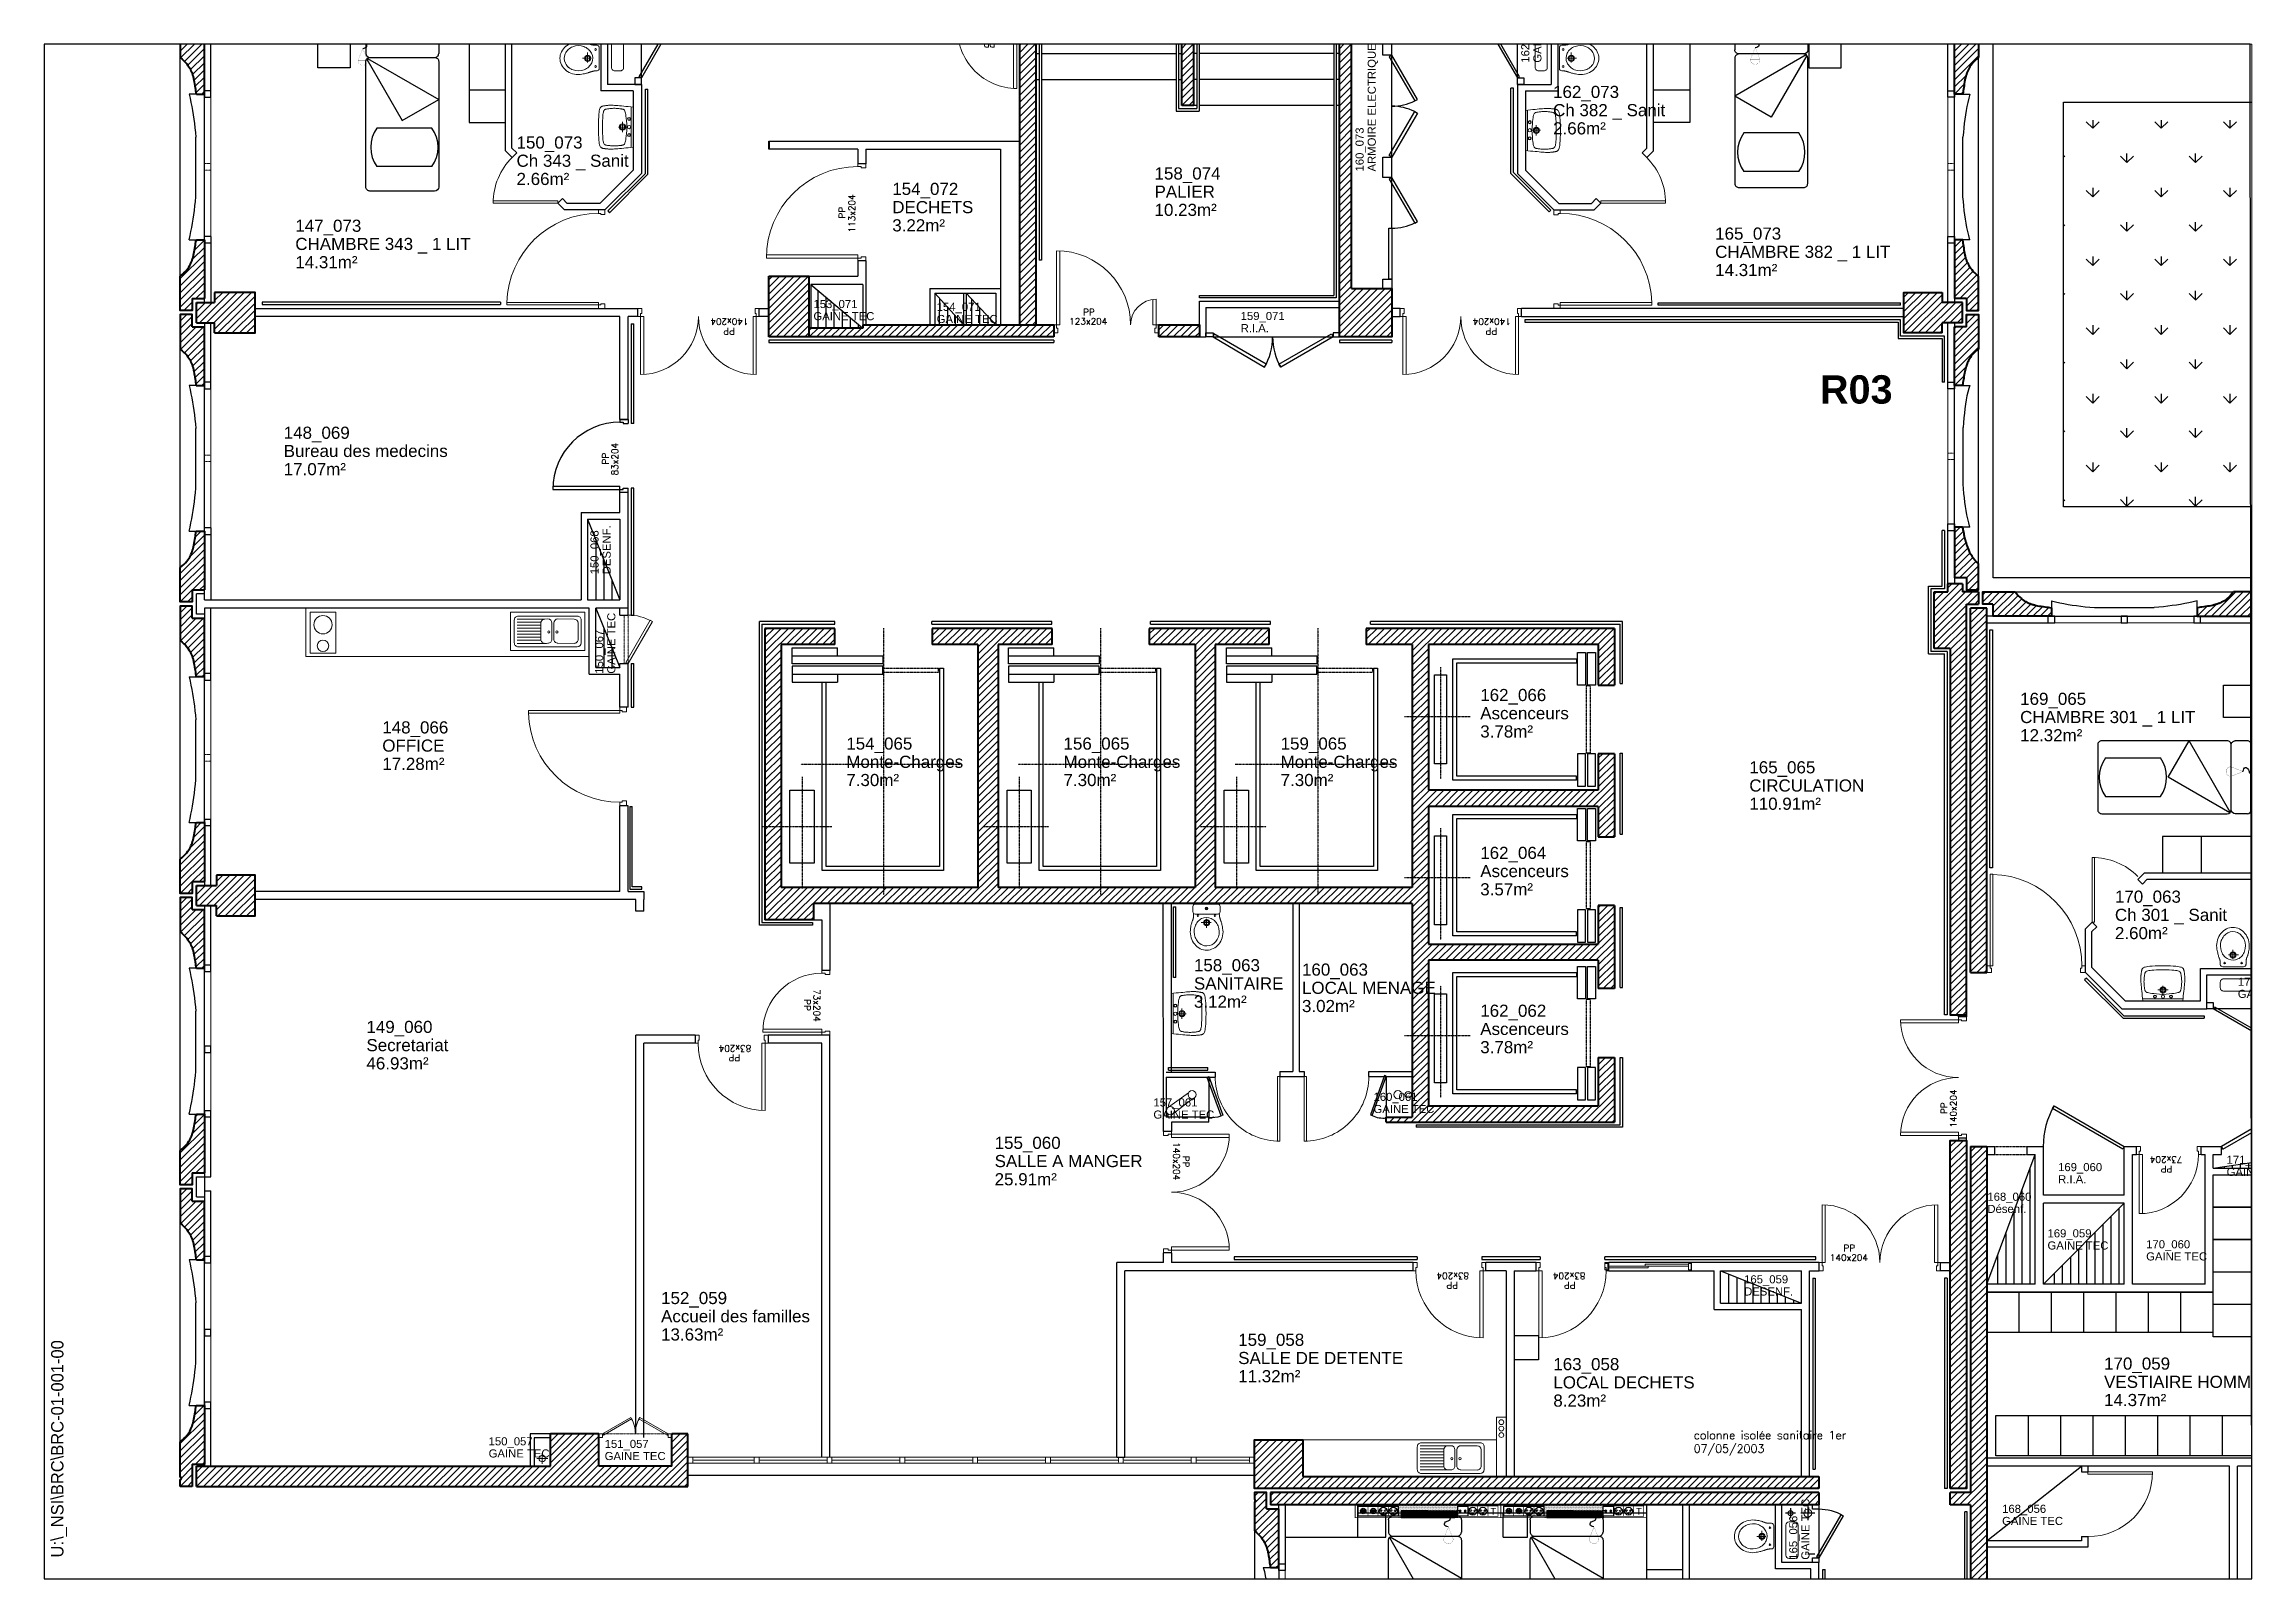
# Paper-space layout 'ascenseur' of a CAD drawing. Header units: metres, sheet in millimetres. Extents: x 2 to 411, y 1 to 285.
# The model-space entities are those that its viewports show. They can reach past a viewport. Long polylines and large blocks are cut down to what shows.
import ezdxf
from ezdxf.enums import TextEntityAlignment as Align

# ---------------------------------------------------------------- set-up
doc = ezdxf.new("R2010")
doc.units = ezdxf.units.M
doc.header["$LTSCALE"] = 0.6
doc.header["$MEASUREMENT"] = 0
for name, pattern in [('CACHÉ', [0.25, 0.125, -0.125]), ('CONTINU', [0]), ('HIDDEN2', [0.1875, 0.125, -0.0625]), ('POINTILLÉS', [0.1, 0.05, -0.05])]:
    doc.linetypes.add(name, pattern=pattern)
doc.layers.get('0').update_dxf_attribs({"linetype": 'CONTINUOUS'})
for name, color, linetype in [('009 main courant', 181, 'CONTINUOUS'), ('00_Fmult', 7, 'CONTINUOUS'), ('010 Equipement CH', 7, 'CONTINUOUS'), ('100 tx_rep_local', 7, 'CONTINUOUS'), ('400 Lits', 150, 'CONTINUOUS'), ('A_ACCÈS', 7, 'CONTINUOUS'), ('A_AGENC', 204, 'CONTINUOUS'), ('A_EQMP', 142, 'CONTINUOUS'), ('A_Etiqu_Gaine', 8, 'CONTINUOUS'), ('A_Etiqu_Gaine_code', 8, 'CONTINUOUS'), ('A_Etiqu_Local', 8, 'CONTINUOUS'), ('A_HACH_STRUC', 7, 'CONTINUOUS'), ('A_MUR_CLOIS', 8, 'CONTINU'), ('A_MURS_ALÈG', 7, 'CONTINU'), ('A_VEGETATION', 3, 'CONTINUOUS'), ('Logo', 7, 'CONTINU'), ('TEXTE', 8, 'CONTINU')]:
    doc.layers.add(name, color=color, linetype=linetype)
for name, color, linetype, lineweight in [('A_CHASS', 4, 'CONTINU', 0), ('A_MURS_STRU', 7, 'CONTINU', 40), ('A_PORTE', 8, 'CONTINU', 0), ('A_SANI', 5, 'CONTINU', 0)]:
    doc.layers.add(name, color=color, linetype=linetype, lineweight=lineweight)
doc.styles.add('Attribut', font='arial.ttf')
doc.styles.add('ROMANS8', font='romans8', dxfattribs={"height": 10})
doc.styles.add('TEXT_1', font='arial.ttf', dxfattribs={"height": 0.1})
pattern_1 = [(0, (-148.712983, -85.579135), (0.0046875, 0.009375), [0, -0.009375])]
pattern_2 = [(44.7696, (152.349856, 70.64618), (-0.0440161, 0.04437154), [])]

psp = doc.layouts.new('ascenseur')

# ---------------------------------------------------------------- texts
at = {"insert": (3.48, 4.7), "char_height": 2.2861, "width": 126.4238, "attachment_point": 1, "rotation": 90}
psp.add_mtext('U:\\\\_NSI\\\\BRC\\\\BRC-01-001-00', dxfattribs=at)

msp = doc.modelspace()

# ---------------------------------------------------------------- texts
at = {"layer": '100 tx_rep_local', "color": 8, "linetype": 'Continuous', "insert": (163.778, 57.13), "char_height": 0.1, "width": 30.6, "attachment_point": 1}
msp.add_mtext('{\\Fromans.shx;colonne isolée sanitaire 1er \\P07/05/2003}', dxfattribs=at)
at = {"layer": 'TEXTE', "color": 8, "insert": (165.339, 70.172), "char_height": 0.35, "width": 8.427, "attachment_point": 1, "rotation": 0.083, "style": 'TEXT_1'}
msp.add_mtext('{\\fArial|b1|i0|c0|p34;R03}', dxfattribs=at)

# ---------------------------------------------------------------- blocks, each defined once
blk = doc.blocks.new('TIRETTE-LIT')
at = {"layer": 'A_EQMP'}
h = blk.add_hatch(color=256, dxfattribs=at)
h.paths.add_polyline_path([(9, 3.8, 1), (6, 3.8, 1)])
h.paths.add_polyline_path([(6, -3.7, 1), (9, -3.7, 1)])
for p, q in [((0, 7.5), (0, -7.5)), ((15, 7.5), (0, 7.5)), ((15, -7.5), (15, 7.5)), ((0, -7.5), (15, -7.5))]:
    blk.add_line(p, q, dxfattribs=at)
at = {"layer": 'A_EQMP', "const_width": 0.24}
for points in [[(31, 21.4), (49, 28.6)], [(31, 21.4), (49, 14.2)], [(49, 28.6), (49, 14.2)]]:
    blk.add_lwpolyline(points, dxfattribs=at)
for points in [[(49, 14.2, 1), (49, 28.6, 1)], [(49, 27.4, 1.477033), (49, 27.4)]]:
    blk.add_lwpolyline(points, format="xyb", dxfattribs=at)
at = {"layer": 'A_EQMP'}
for centre in [(7.5, 3.8), (7.5, -3.7)]:
    blk.add_circle(centre, 1.45, dxfattribs=at)
blk.add_spline([(31.1, 21.5), (27.5, 27.4), (22.7, 24.2), (21.1, 19.6), (16.8, 17.3), (12.7, 10.4), (6.8, 9.9), (7.2, 3.9)], degree=3, dxfattribs=at)
blk = doc.blocks.new('A$C01C47C35')
at = {"layer": 'A_EQMP', "linetype": 'HIDDEN2'}
for points in [[(0.124, 0.405, 1), (0.085, 0.405, 1)], [(0.248, 0.405, 1), (0.209, 0.405, 1)], [(0.342, 0.377, 1), (0.363, 0.377, 1)], [(0.467, 0.377, 1), (0.487, 0.377, 1)], [(1.449, 0.377, 1), (1.47, 0.377, 1)], [(1.573, 0.377, 1), (1.594, 0.377, 1)]]:
    blk.add_hatch(color=256, dxfattribs=at).paths.add_polyline_path(points)
at = {"layer": 'A_EQMP', "linetype": 'Continuous'}
h = blk.add_hatch(dxfattribs=at)
h.set_pattern_fill('DOTS', color=256, scale=0.15, style=0)
h.set_pattern_definition(pattern_1)
edge = h.paths.add_edge_path()
edge.add_line((1.272, 0.466), (1.273, 0.466))
edge.add_line((1.273, 0.466), (1.273, 0.484))
edge.add_line((1.273, 0.484), (0.539, 0.484))
edge.add_line((0.539, 0.484), (0.539, 0.324))
edge.add_line((0.539, 0.324), (0.574, 0.324))
edge.add_line((0.574, 0.324), (0.574, 0.407))
edge.add_line((0.574, 0.407), (0.905, 0.407))
edge.add_line((0.905, 0.407), (1.236, 0.407))
edge.add_line((1.236, 0.407), (1.236, 0.35))
edge.add_spline(control_points=[(1.236, 0.35), (1.241, 0.353), (1.256, 0.366), (1.241, 0.413), (1.262, 0.416), (1.272, 0.414)], knot_values=[28.337457, 28.337457, 28.337457, 28.337457, 30.502349, 36.382785, 39.476515, 39.476515, 39.476515, 39.476515], degree=3, periodic=0)
edge.add_line((1.272, 0.414), (1.272, 0.466))
at = {"layer": 'A_EQMP'}
h = blk.add_hatch(dxfattribs=at)
h.set_pattern_fill('PLASTI', color=1, scale=0.16551, style=0)
h.set_pattern_definition([(360, (-8.3594, 6.80946), (1e-17, 0.04137741), []), (360, (-8.3594, 6.81463), (1e-17, 0.04137741), []), (360, (-8.3594, 6.819804), (1e-17, 0.04137741), []), (360, (-8.3594, 6.83532), (1e-17, 0.04137741), [])])
h.paths.add_polyline_path([(1.236, 0.324), (1.236, 0.407), (0.905, 0.407), (0.574, 0.407), (0.574, 0.324)])
at = {"layer": 'A_EQMP', "linetype": 'Continuous'}
h = blk.add_hatch(dxfattribs=at)
h.set_pattern_fill('DOTS', color=256, scale=0.15, style=0)
h.set_pattern_definition(pattern_1)
edge = h.paths.add_edge_path()
edge.add_spline(control_points=[(1.272, 0.414), (1.262, 0.416), (1.241, 0.413), (1.256, 0.366), (1.241, 0.353), (1.236, 0.35)], knot_values=[28.337457, 28.337457, 28.337457, 28.337457, 31.431187, 37.311623, 39.476515, 39.476515, 39.476515, 39.476515], degree=3, periodic=0)
edge.add_line((1.236, 0.35), (1.236, 0.324))
edge.add_line((1.236, 0.324), (1.274, 0.324))
edge.add_line((1.274, 0.324), (1.274, 0.342))
edge.add_line((1.274, 0.342), (1.272, 0.342))
edge.add_line((1.272, 0.342), (1.272, 0.342))
edge.add_line((1.272, 0.342), (1.272, 0.342))
edge.add_line((1.272, 0.342), (1.272, 0.414))
at = {"layer": 'A_EQMP'}
for p, q in [((0.574, 0.407), (0.574, 0.324)), ((0.905, 0.407), (0.574, 0.407)), ((0.574, 0.324), (1.236, 0.324)), ((0.905, 0.407), (1.236, 0.407)), ((1.236, 0.324), (1.236, 0.407))]:
    blk.add_line(p, q, dxfattribs=at)
for points, const_width in [([(1.805, 0.324), (1.805, 0.484), (0.005, 0.484), (0.005, 0.324)], 0.01), ([(0.538, 0.342), (0.538, 0.466), (0.041, 0.466), (0.041, 0.342)], 0.00828), ([(1.769, 0.342), (1.769, 0.466), (1.272, 0.466), (1.272, 0.342)], 0.00828)]:
    blk.add_lwpolyline(points, close=True, dxfattribs=dict(at, const_width=const_width))
at = {"layer": 'A_EQMP', "linetype": 'Continuous'}
blk.add_lwpolyline([(0.041, 0.466), (0.538, 0.466), (0.538, 0.342), (0.041, 0.342)], close=True, dxfattribs=at)
at = {"layer": 'A_EQMP', "const_width": 0.00828}
for points in [[(0.165, 0.466), (0.165, 0.342)], [(0.289, 0.466), (0.289, 0.342)], [(0.289, 0.466), (0.289, 0.342)], [(0.414, 0.466), (0.414, 0.342)], [(1.396, 0.466), (1.396, 0.342)], [(1.521, 0.466), (1.521, 0.342)], [(1.645, 0.466), (1.645, 0.342)], [(1.769, 0.466), (1.769, 0.342)]]:
    blk.add_lwpolyline(points, dxfattribs=at)
at = {"layer": 'A_EQMP'}
for centre, radius in [((0.105, 0.406), 0.0338), ((0.105, 0.405), 0.0192), ((0.229, 0.406), 0.0338), ((0.229, 0.405), 0.0192), ((0.352, 0.404), 0.0493), ((0.476, 0.404), 0.0493), ((1.459, 0.404), 0.0493), ((1.583, 0.404), 0.0493)]:
    blk.add_circle(centre, radius, dxfattribs=at)
at = {"layer": 'A_EQMP', "linetype": 'HIDDEN2'}
for centre in [(0.326, 0.41), (0.353, 0.377), (0.377, 0.41), (0.451, 0.41), (0.477, 0.377), (0.501, 0.41), (1.433, 0.41), (1.46, 0.377), (1.484, 0.41), (1.557, 0.41), (1.584, 0.377), (1.608, 0.41)]:
    blk.add_circle(centre, 0.0102, dxfattribs=at)
at = {"layer": 'A_EQMP', "linetype": 'HIDDEN2', "xscale": -0.00827548159, "yscale": 0.00827548159, "zscale": 0.00827548159, "rotation": 90}
blk.add_blockref('TIRETTE-LIT', (1.334, 0.466), dxfattribs=at)
at = {"layer": 'A_EQMP', "linetype": 'HIDDEN2', "insert": (1.676, 0.445), "char_height": 0.08275, "width": 0.12413, "attachment_point": 1}
blk.add_mtext('\\fArial|b0|i0|c0|p34;T', dxfattribs=at)
blk = doc.blocks.new('A_Etiqu_Local')
at = {"style": 'Attribut', "flags": 1}
for tag, p in [('CODE_HOPITAL', (-0.446, 1.632)), ('CODE_SITE', (-0.446, 1.407)), ('CODE_BATIMENT', (-0.446, 1.182)), ('CODE_SECTEUR', (-0.446, 0.957)), ('CODE_ETAGE', (-0.446, 0.732)), ('NOM_NORMALISE', (-0.446, -0.843)), ('SECTEUR_ACTIVITE', (-0.446, -1.068)), ('SOUS_SECTEUR_ACTIVITE', (-0.446, -1.293)), ('VOLUME', (-0.446, -1.518)), ('SERVICE', (-0.446, -1.743)), ('CODE_UG', (-0.446, -1.968)), ('CODE_UA', (-0.446, -2.193)), ('CODE_POLE', (-0.446, -2.418)), ('OCCUPANT_EXTERNE', (-0.446, -2.643)), ('DISPONIBILITE', (-0.446, -2.868)), ('ACCES_HANDICAPES', (-0.446, -3.093)), ('NATURE_SOL', (-0.446, -3.318)), ('RISQUE_LABORATOIRE', (-0.446, -3.543)), ('AMIANTE', (-0.446, -3.768))]:
    blk.add_attdef(tag, p, '', height=0.15, dxfattribs=at)
at = {"layer": 'A_Etiqu_Local', "style": 'Attribut'}
for tag, p in [('CODE_PIECE', (-0.446, 0.282)), ('NOM_USAGE', (-0.446, 0.057)), ('SURFACE', (-0.446, -0.168))]:
    blk.add_attdef(tag, p, '', height=0.15, dxfattribs=at)
blk = doc.blocks.new('A_Etiqu_Gaine')
at = {"style": 'Attribut', "flags": 1}
for tag, p in [('CODE_HOPITAL', (-0.432, 0.865)), ('CODE_SITE', (-0.432, 0.715)), ('CODE_BATIMENT', (-0.432, 0.565)), ('CODE_SECTEUR', (-0.432, 0.415)), ('CODE_ETAGE', (-0.432, 0.265)), ('NOM_NORMALISE', (-0.432, -0.335)), ('SECTEUR_ACTIVITE', (-0.432, -0.485)), ('SOUS_SECTEUR_ACTIVITE', (-0.432, -0.635)), ('SURFACE', (-0.432, -0.785)), ('CODE_UG', (-0.432, -0.935)), ('CODE_POLE', (-0.432, -1.085)), ('AMIANTE', (-0.432, -1.235))]:
    blk.add_attdef(tag, p, '', height=0.1, dxfattribs=at)
at = {"layer": 'A_Etiqu_Gaine', "style": 'Attribut'}
blk.add_attdef('NOM_USAGE', (-0.432, -0.185), '', height=0.1, dxfattribs=at)
at = {"layer": 'A_Etiqu_Gaine_code', "style": 'Attribut'}
blk.add_attdef('CODE_PIECE', (-0.432, -0.035), '', height=0.1, dxfattribs=at)
blk = doc.blocks.new('BROCA2-G125')
at = {"layer": '400 Lits', "linetype": 'Continuous'}
for p, q in [((2.225049, 28.925379), (2.225049, 28.775385)), ((3.12505, 28.925379), (3.12505, 28.775385)), ((2.235936, 28.706526), (2.675049, 27.945955)), ((2.243905, 28.714495), (3.12505, 28.205767)), ((2.275048, 28.725382), (3.075051, 28.725382)), ((2.675049, 27.945955), (3.12505, 28.205767))]:
    blk.add_line(p, q, dxfattribs=at)
for points in [[(2.225049, 28.925379, -0.414214), (2.275048, 28.975379), (3.075051, 28.975382, -0.414214), (3.125051, 28.925379)], [(3.12505, 28.675653), (3.12505, 27.125383, -0.414213), (3.075051, 27.075383), (2.275048, 27.07538, -0.414214), (2.225048, 27.125383), (2.225049, 28.675653)], [(2.225049, 28.775385, 0.414213), (2.275048, 28.725385), (3.075051, 28.725382, 0.414214), (3.125051, 28.775385)], [(2.225049, 28.675379, -0.414214), (2.275048, 28.725379), (3.075051, 28.725382, -0.414214), (3.125051, 28.675379)]]:
    blk.add_lwpolyline(points, format="xyb", dxfattribs=at)
blk = doc.blocks.new('BROCA2-G378')
at = {"layer": '400 Lits', "linetype": 'Continuous'}
for p, q in [((24.79558, 20.049994), (25.055391, 20.499994)), ((25.564119, 19.618849), (25.055391, 20.499994)), ((25.775003, 20.499994), (25.62501, 20.499994)), ((25.575006, 19.649992), (25.575006, 20.449995)), ((25.55615, 19.61088), (24.79558, 20.049994)), ((25.775003, 19.599993), (25.62501, 19.599993))]:
    blk.add_line(p, q, dxfattribs=at)
for points in [[(25.525278, 20.499994), (23.975008, 20.499994, 0.414214), (23.925008, 20.449995), (23.925005, 19.649992, 0.414214), (23.975008, 19.599992), (25.525278, 19.599993)], [(25.525003, 19.599993, 0.414213), (25.575003, 19.649992), (25.575006, 20.449995, 0.414214), (25.525003, 20.499995)], [(25.62501, 19.599993, -0.414213), (25.57501, 19.649992), (25.575006, 20.449995, -0.414214), (25.62501, 20.499995)], [(25.775003, 19.599993, 0.414213), (25.825003, 19.649992), (25.825006, 20.449995, 0.414214), (25.775003, 20.499995)]]:
    blk.add_lwpolyline(points, format="xyb", dxfattribs=at)
blk = doc.blocks.new('BROCA2-G382')
at = {"layer": '400 Lits', "linetype": 'Continuous'}
for p, q in [((24.019503, 20.288546), (24.701082, 20.288546)), ((24.019503, 19.811441), (24.701082, 19.811441))]:
    blk.add_line(p, q, dxfattribs=at)
for start, end in [(145.007771, 214.992539), (325.007913, 34.99193)]:
    blk.add_arc((24.360292, 20.049994), 0.415985, start, end, dxfattribs=at)
blk = doc.blocks.new('BROCA2-G426')
at = {"layer": '400 Lits', "linetype": 'Continuous'}
for p, q in [((19.349993, 28.92535), (19.349993, 28.775356)), ((20.249994, 28.92535), (20.249994, 28.775356)), ((20.231138, 28.714466), (19.349993, 28.205738)), ((20.199995, 28.725353), (19.399992, 28.725353)), ((20.239107, 28.706497), (19.799994, 27.945927)), ((19.799994, 27.945927), (19.349993, 28.205738))]:
    blk.add_line(p, q, dxfattribs=at)
for points in [[(20.249994, 28.92535, 0.414213), (20.199995, 28.97535), (19.399992, 28.975353, 0.414214), (19.349992, 28.92535)], [(20.249994, 28.775356, -0.414213), (20.199995, 28.725356), (19.399992, 28.725353, -0.414214), (19.349992, 28.775356)], [(20.249994, 28.67535, 0.414213), (20.199995, 28.72535), (19.399992, 28.725353, 0.414214), (19.349992, 28.67535)], [(19.349993, 28.675625), (19.349993, 27.125355, 0.414214), (19.399992, 27.075355), (20.199995, 27.075352, 0.414214), (20.249995, 27.125355), (20.249994, 28.675625)]]:
    blk.add_lwpolyline(points, format="xyb", dxfattribs=at)
blk = doc.blocks.new('BROCA2-G178')
at = {"layer": '400 Lits', "linetype": 'Continuous'}
for p, q in [((15.035769, 4.118837), (15.474882, 4.879404)), ((15.474882, 4.879404), (15.924882, 4.619592)), ((15.043737, 4.110864), (15.924882, 4.619592)), ((15.074881, 4.099977), (15.874883, 4.099977)), ((15.024881, 3.89998), (15.024881, 4.049974)), ((15.924882, 3.89998), (15.924882, 4.049974))]:
    blk.add_line(p, q, dxfattribs=at)
for points in [[(15.924882, 4.149705), (15.924882, 5.699975, 0.414214), (15.874883, 5.749975), (15.074881, 5.749979, 0.414214), (15.024881, 5.699975), (15.024881, 4.149705)], [(15.024881, 4.14998, 0.414213), (15.074881, 4.09998), (15.874883, 4.099977, 0.414214), (15.924883, 4.14998)], [(15.024881, 4.049974, -0.414214), (15.074881, 4.099974), (15.874883, 4.099977, -0.414214), (15.924883, 4.049974)], [(15.024881, 3.89998, 0.414213), (15.074881, 3.84998), (15.874883, 3.849977, 0.414214), (15.924883, 3.89998)]]:
    blk.add_lwpolyline(points, format="xyb", dxfattribs=at)
blk = doc.blocks.new('BROCA2-G185')
at = {"layer": '400 Lits', "linetype": 'Continuous'}
for p, q in [((16.785767, 4.118837), (17.22488, 4.879404)), ((17.22488, 4.879404), (17.674881, 4.619592)), ((16.793736, 4.110864), (17.674881, 4.619592)), ((16.824879, 4.099977), (17.624882, 4.099977)), ((16.774879, 3.89998), (16.774879, 4.049974)), ((17.674881, 3.89998), (17.674881, 4.049974))]:
    blk.add_line(p, q, dxfattribs=at)
for points in [[(17.674881, 4.149705), (17.674881, 5.699975, 0.414214), (17.624882, 5.749975), (16.824879, 5.749979, 0.414214), (16.774879, 5.699975), (16.774879, 4.149705)], [(16.774879, 4.14998, 0.414213), (16.824879, 4.09998), (17.624882, 4.099977, 0.414214), (17.674882, 4.14998)], [(16.774879, 4.049974, -0.414214), (16.824879, 4.099974), (17.624882, 4.099977, -0.414214), (17.674882, 4.049974)], [(16.774879, 3.89998, 0.414213), (16.824879, 3.84998), (17.624882, 3.849977, 0.414214), (17.674882, 3.89998)]]:
    blk.add_lwpolyline(points, format="xyb", dxfattribs=at)
blk = doc.blocks.new('BROCA2-G904')
at = {"layer": '400 Lits', "linetype": 'Continuous'}
for p, q in [((29.340822, 67.299042), (28.659243, 67.299042)), ((29.340822, 66.821945), (28.659243, 66.821945))]:
    blk.add_line(p, q, dxfattribs=at)
for start, end in [(145.008072, 214.992089), (325.007448, 34.99223)]:
    blk.add_arc((29.000032, 67.060493), 0.415985, start, end, dxfattribs=at)
blk = doc.blocks.new('P70bt10')
for p, q in [((0.035, 0.83), (0.035, 0.1)), ((0.075, 0.829), (0.075, 0.1)), ((0, 0.1), (0, 0)), ((0, 0.1), (0.035, 0.1)), ((0, 0), (0.05, 0)), ((0.035, 0.1), (0.075, 0.1)), ((0.035, 0.1), (0.035, 0.06)), ((0.035, 0.06), (0.05, 0.06)), ((0.05, 0.06), (0.05, 0)), ((0.75, 0.06), (0.75, 0)), ((0.765, 0.06), (0.75, 0.06)), ((0.8, 0), (0.75, 0)), ((0.8, 0.1), (0.765, 0.1)), ((0.765, 0.1), (0.765, 0.06)), ((0.8, 0.1), (0.8, 0))]:
    blk.add_line(p, q)
blk.add_arc((0.035, 0.1), 0.73, 0, 90)
at = {"style": 'ROMANS8'}
for tag, p in [('DEF', (0.372, 0.239)), ('DIM', (0.367, 0.122))]:
    blk.add_attdef(tag, text='', height=0.08, dxfattribs=at).set_placement(p, align=Align.CENTER)
blk = doc.blocks.new('P140bt10')
for p, q in [((0.035, 0.815), (0.035, 0.1)), ((0.075, 0.814), (0.075, 0.1)), ((1.425, 0.814), (1.425, 0.1)), ((1.465, 0.815), (1.465, 0.1)), ((0, 0.1), (0, 0)), ((0, 0.1), (0.035, 0.1)), ((0, 0), (0.05, 0)), ((0.035, 0.1), (0.075, 0.1)), ((0.035, 0.1), (0.035, 0.06)), ((0.035, 0.06), (0.05, 0.06)), ((0.05, 0.06), (0.05, 0)), ((1.465, 0.1), (1.425, 0.1)), ((1.465, 0.06), (1.45, 0.06)), ((1.45, 0.06), (1.45, 0)), ((1.5, 0), (1.45, 0)), ((1.465, 0.1), (1.465, 0.06)), ((1.5, 0.1), (1.465, 0.1)), ((1.5, 0.1), (1.5, 0))]:
    blk.add_line(p, q)
for centre, start, end in [((0.035, 0.1), 0, 90), ((1.465, 0.1), 90, 180)]:
    blk.add_arc(centre, 0.715, start, end)
at = {"style": 'ROMANS8'}
for tag, p in [('DEF', (0.372, 0.239)), ('DIM', (0.367, 0.122))]:
    blk.add_attdef(tag, text='', height=0.08, dxfattribs=at).set_placement(p, align=Align.CENTER)
blk = doc.blocks.new('P120-90bt10')
for p, q in [((0.035, 1.015), (0.035, 0.1)), ((0.075, 1.014), (0.075, 0.1)), ((1.225, 0.412), (1.225, 0.1)), ((1.265, 0.415), (1.265, 0.1)), ((0, 0.1), (0, 0)), ((0, 0.1), (0.035, 0.1)), ((0, 0), (0.05, 0)), ((0.035, 0.1), (0.075, 0.1)), ((0.035, 0.1), (0.035, 0.06)), ((0.035, 0.06), (0.05, 0.06)), ((0.05, 0.06), (0.05, 0)), ((1.225, 0.1), (1.265, 0.1)), ((1.25, 0.06), (1.25, 0)), ((1.265, 0.06), (1.25, 0.06)), ((1.3, 0), (1.25, 0)), ((1.3, 0.1), (1.265, 0.1)), ((1.265, 0.1), (1.265, 0.06)), ((1.3, 0.1), (1.3, 0))]:
    blk.add_line(p, q)
for centre, radius, start, end in [((0.035, 0.1), 0.915, 0, 90), ((1.265, 0.1), 0.315, 90, 180)]:
    blk.add_arc(centre, radius, start, end)
at = {"style": 'ROMANS8'}
for tag, p in [('DEF', (0.435, 0.217)), ('DIM', (0.427, 0.103))]:
    blk.add_attdef(tag, text='', height=0.08, dxfattribs=at).set_placement(p, align=Align.CENTER)
blk = doc.blocks.new('P80bt10')
for p, q in [((0.035, 0.93), (0.035, 0.1)), ((0.075, 0.929), (0.075, 0.1)), ((0, 0.1), (0, 0)), ((0, 0.1), (0.035, 0.1)), ((0, 0), (0.05, 0)), ((0.035, 0.1), (0.075, 0.1)), ((0.035, 0.1), (0.035, 0.06)), ((0.035, 0.06), (0.05, 0.06)), ((0.05, 0.06), (0.05, 0)), ((0.865, 0.06), (0.85, 0.06)), ((0.85, 0.06), (0.85, 0)), ((0.9, 0), (0.85, 0)), ((0.865, 0.1), (0.865, 0.06)), ((0.9, 0.1), (0.865, 0.1)), ((0.9, 0.1), (0.9, 0))]:
    blk.add_line(p, q)
blk.add_arc((0.035, 0.1), 0.83, 0, 90)
at = {"style": 'ROMANS8'}
for tag, p in [('DEF', (0.416, 0.239)), ('DIM', (0.409, 0.124))]:
    blk.add_attdef(tag, text='', height=0.08, dxfattribs=at).set_placement(p, align=Align.CENTER)
blk = doc.blocks.new('BATI-10')
for p, q in [((0, 0.1), (0, 0)), ((0, 0.1), (0.035, 0.1)), ((0, 0), (0.05, 0)), ((0.035, 0.1), (0.035, 0.06)), ((0.035, 0.06), (0.05, 0.06)), ((0.05, 0.06), (0.05, 0))]:
    blk.add_line(p, q)
blk = doc.blocks.new('P110bt10')
for p, q in [((0.035, 1.23), (0.035, 0.1)), ((0.075, 1.229), (0.075, 0.1)), ((0.035, 0.1), (0.075, 0.1))]:
    blk.add_line(p, q)
blk.add_arc((0.035, 0.1), 1.13, 0, 90)
blk.add_blockref('BATI-10', (0, 0))
at = {"xscale": -1}
blk.add_blockref('BATI-10', (1.2, 0), dxfattribs=at)
at = {"style": 'ROMANS8'}
for tag, p in [('DEF', (0.595, 0.256)), ('DIM', (0.586, 0.134))]:
    blk.add_attdef(tag, text='', height=0.08, dxfattribs=at).set_placement(p, align=Align.CENTER)

# ---------------------------------------------------------------- hatches: boundary and pattern name
at = {"layer": 'A_HACH_STRUC'}
h = msp.add_hatch(dxfattribs=at)
h.set_pattern_fill('ANSI31', color=8, scale=0.5, angle=359.7696, style=0)
h.set_pattern_definition(pattern_2)
h.paths.add_polyline_path([(160.05, 78.396), (159.4, 78.396), (159.4, 77.896), (160.05, 77.896)])
h.paths.add_polyline_path([(159.4, 78.246), (152.85, 78.246), (152.85, 78.046), (155.45, 78.046), (155.45, 70.796), (155.65, 70.796), (155.65, 78.046), (159.4, 78.046)])
h.paths.add_polyline_path([(152.85, 78.396), (152.35, 78.396), (152.35, 77.896), (152.85, 77.896)])
h.paths.add_polyline_path([(159.55, 77.896), (159.4, 77.896), (159.4, 71.074), (159.4, 70.696), (159.4, 70.696), (159.4, 70.646), (160.05, 70.646), (160.05, 71.246), (159.937, 71.246), (159.55, 71.246)])
h.paths.add_polyline_path([(159.51, 77.458), (160.314, 77.458), (160.314, 77.613), (159.51, 77.613)], flags=9)
h = msp.add_hatch(dxfattribs=at)
h.set_pattern_fill('ANSI31', color=8, scale=0.5, angle=359.7696, style=0)
h.set_pattern_definition([(44.7696, (157.45249, 73.50674), (-0.0440161, 0.0443715), [])])
h.paths.add_polyline_path([(157.597, 76.706), (157.452, 76.706), (157.452, 73.507), (157.597, 73.507)])
h = msp.add_hatch(dxfattribs=at)
h.set_pattern_fill('ANSI31', color=8, scale=0.5, angle=359.7696, style=0)
h.set_pattern_definition([(44.7696, (145.07485, 73.64654), (-0.044016, 0.0443715), [])])
h.paths.add_polyline_path([(145.375, 75.447), (145.272, 75.447), (145.27, 75.437), (145.268, 75.423), (145.265, 75.406), (145.263, 75.386), (145.259, 75.365), (145.256, 75.343), (145.252, 75.32), (145.249, 75.297), (145.245, 75.276), (145.241, 75.255), (145.238, 75.246), (145.236, 75.237), (145.234, 75.228), (145.232, 75.22), (145.229, 75.212), (145.227, 75.205), (145.224, 75.197), (145.222, 75.19), (145.219, 75.182), (145.216, 75.175), (145.209, 75.16), (145.202, 75.144), (145.193, 75.127), (145.183, 75.11), (145.171, 75.093), (145.157, 75.075), (145.14, 75.056), (145.121, 75.037), (145.1, 75.017), (145.075, 74.997), (145.075, 74.572), (145.225, 74.572), (145.225, 74.721), (145.375, 74.721)])
h.paths.add_polyline_path([(145.375, 74.372), (145.225, 74.372), (145.225, 74.522), (145.075, 74.522), (145.075, 74.097), (145.1, 74.076), (145.121, 74.056), (145.14, 74.037), (145.157, 74.019), (145.171, 74), (145.183, 73.983), (145.193, 73.966), (145.202, 73.95), (145.209, 73.934), (145.216, 73.918), (145.219, 73.911), (145.222, 73.903), (145.224, 73.896), (145.227, 73.888), (145.229, 73.881), (145.232, 73.873), (145.234, 73.865), (145.236, 73.856), (145.238, 73.847), (145.241, 73.838), (145.245, 73.818), (145.249, 73.796), (145.252, 73.773), (145.256, 73.75), (145.259, 73.728), (145.263, 73.707), (145.265, 73.687), (145.268, 73.67), (145.27, 73.656), (145.272, 73.647), (145.375, 73.647), (145.375, 73.687)])
h = msp.add_hatch(dxfattribs=at)
h.set_pattern_fill('ANSI31', color=8, scale=0.5, angle=359.7696, style=0)
h.set_pattern_definition([(44.7696, (166.99984, 73.64652), (-0.044016, 0.0443715), [])])
h.paths.add_polyline_path([(167.3, 74.997), (167.275, 75.017), (167.253, 75.037), (167.234, 75.056), (167.218, 75.074), (167.204, 75.093), (167.192, 75.11), (167.182, 75.127), (167.173, 75.144), (167.165, 75.159), (167.159, 75.175), (167.156, 75.182), (167.153, 75.19), (167.15, 75.197), (167.148, 75.205), (167.145, 75.212), (167.143, 75.22), (167.141, 75.228), (167.138, 75.237), (167.136, 75.246), (167.134, 75.255), (167.13, 75.276), (167.126, 75.297), (167.122, 75.32), (167.119, 75.343), (167.115, 75.365), (167.112, 75.386), (167.109, 75.406), (167.107, 75.423), (167.105, 75.437), (167.103, 75.447), (167, 75.447), (167, 75.407), (167, 75.407), (167, 74.721), (167.15, 74.721), (167.15, 74.572), (167.3, 74.572)])
h.paths.add_polyline_path([(167.3, 74.522), (167.15, 74.522), (167.15, 74.372), (167, 74.372), (167, 73.647), (167.103, 73.647), (167.105, 73.656), (167.107, 73.67), (167.109, 73.687), (167.112, 73.707), (167.115, 73.728), (167.119, 73.75), (167.122, 73.773), (167.126, 73.796), (167.13, 73.818), (167.134, 73.838), (167.136, 73.847), (167.138, 73.856), (167.141, 73.865), (167.143, 73.873), (167.145, 73.881), (167.148, 73.888), (167.15, 73.896), (167.153, 73.903), (167.156, 73.911), (167.159, 73.918), (167.165, 73.934), (167.173, 73.949), (167.182, 73.966), (167.192, 73.983), (167.204, 74), (167.218, 74.019), (167.234, 74.037), (167.253, 74.056), (167.275, 74.076), (167.3, 74.097)])
h = msp.add_hatch(dxfattribs=at)
h.set_pattern_fill('ANSI31', color=8, scale=0.5, angle=359.7696, style=0)
h.set_pattern_definition([(44.7696, (145.07485, 70.04654), (-0.044016, 0.0443715), [])])
h.paths.add_polyline_path([(145.375, 71.847), (145.272, 71.847), (145.27, 71.837), (145.268, 71.823), (145.265, 71.806), (145.263, 71.786), (145.259, 71.765), (145.256, 71.743), (145.252, 71.72), (145.249, 71.697), (145.245, 71.676), (145.241, 71.655), (145.238, 71.646), (145.236, 71.637), (145.234, 71.628), (145.232, 71.62), (145.229, 71.612), (145.227, 71.605), (145.224, 71.597), (145.222, 71.59), (145.219, 71.582), (145.216, 71.575), (145.209, 71.559), (145.202, 71.544), (145.193, 71.527), (145.183, 71.51), (145.171, 71.493), (145.157, 71.474), (145.14, 71.456), (145.121, 71.437), (145.1, 71.417), (145.075, 71.397), (145.075, 70.972), (145.225, 70.972), (145.225, 71.121), (145.375, 71.121)])
h.paths.add_polyline_path([(145.375, 70.772), (145.225, 70.772), (145.225, 70.922), (145.075, 70.922), (145.075, 70.497), (145.1, 70.476), (145.121, 70.456), (145.14, 70.437), (145.157, 70.419), (145.171, 70.4), (145.183, 70.383), (145.193, 70.366), (145.202, 70.35), (145.209, 70.334), (145.216, 70.318), (145.219, 70.311), (145.222, 70.303), (145.224, 70.296), (145.227, 70.288), (145.229, 70.281), (145.232, 70.273), (145.234, 70.265), (145.236, 70.256), (145.238, 70.247), (145.241, 70.238), (145.245, 70.218), (145.249, 70.196), (145.252, 70.173), (145.256, 70.15), (145.259, 70.128), (145.263, 70.107), (145.265, 70.087), (145.268, 70.07), (145.27, 70.056), (145.272, 70.047), (145.375, 70.047), (145.375, 70.087)])
h = msp.add_hatch(dxfattribs=at)
h.set_pattern_fill('ANSI31', color=8, scale=0.5, angle=359.7696, style=0)
h.set_pattern_definition([(44.7696, (166.374846, 70.69618), (-0.044016, 0.0443715), [])])
h.paths.add_polyline_path([(167.1, 71.071), (166.85, 71.071), (166.85, 71.196), (166.375, 71.196), (166.375, 70.897), (166.375, 70.696), (166.85, 70.696), (166.85, 70.822), (167.1, 70.822)])
h.paths.add_polyline_path([(167.3, 71.397), (167.275, 71.417), (167.253, 71.437), (167.234, 71.456), (167.218, 71.474), (167.204, 71.493), (167.192, 71.51), (167.182, 71.527), (167.173, 71.544), (167.165, 71.559), (167.159, 71.575), (167.156, 71.582), (167.153, 71.59), (167.15, 71.597), (167.148, 71.605), (167.145, 71.612), (167.143, 71.62), (167.141, 71.628), (167.138, 71.637), (167.136, 71.646), (167.134, 71.655), (167.13, 71.676), (167.126, 71.697), (167.122, 71.72), (167.119, 71.743), (167.115, 71.765), (167.112, 71.786), (167.109, 71.806), (167.107, 71.823), (167.105, 71.837), (167.103, 71.847), (167, 71.847), (167, 71.807), (167, 71.121), (167.15, 71.121), (167.15, 70.972), (167.3, 70.972)])
h = msp.add_hatch(dxfattribs=at)
h.set_pattern_fill('ANSI31', color=8, scale=0.5, angle=359.7696, style=0)
h.set_pattern_definition(pattern_2)
h.paths.add_polyline_path([(152.85, 71.396), (152.35, 71.396), (152.35, 70.646), (152.85, 70.646)])
h = msp.add_hatch(dxfattribs=at)
h.set_pattern_fill('ANSI31', color=8, scale=0.5, angle=359.7696, style=0)
h.set_pattern_definition([(44.7696, (145.274854, 70.696216), (-0.044016, 0.0443715), [])])
h.paths.add_polyline_path([(146, 71.196), (145.5, 71.196), (145.5, 71.071), (145.275, 71.071), (145.275, 70.822), (145.5, 70.822), (145.5, 70.696), (146, 70.696), (146, 70.896)])
h = msp.add_hatch(dxfattribs=at)
h.set_pattern_fill('ANSI31', color=8, scale=0.5, angle=359.7696, style=0)
h.set_pattern_definition([(44.7696, (152.849856, 70.64618), (-0.0440161, 0.0443715), [])])
h.paths.add_polyline_path([(153.51, 70.796), (153.51, 70.756), (152.85, 70.756), (152.85, 70.646), (155.87, 70.646), (155.87, 70.796), (153.51, 70.796), (153.51, 70.756)])
h = msp.add_hatch(dxfattribs=at)
h.set_pattern_fill('ANSI31', color=8, scale=0.5, angle=359.7696, style=0)
h.set_pattern_definition([(44.77, (157.16988, 70.64618), (-0.044016, 0.0443715), [])])
h.paths.add_polyline_path([(157.67, 70.796), (157.17, 70.796), (157.17, 70.646), (157.67, 70.646)])
h = msp.add_hatch(dxfattribs=at)
h.set_pattern_fill('ANSI31', color=8, scale=0.5, angle=359.7696, style=0)
h.set_pattern_definition([(44.7696, (166.999865, 70.04652), (-0.044016, 0.0443715), [])])
h.paths.add_polyline_path([(167.3, 70.922), (167.15, 70.922), (167.15, 70.772), (167, 70.772), (167, 70.087), (167, 70.047), (167.1, 70.047), (167.1, 70.049), (167.101, 70.056), (167.103, 70.067), (167.105, 70.082), (167.108, 70.099), (167.111, 70.118), (167.115, 70.138), (167.118, 70.159), (167.122, 70.179), (167.126, 70.199), (167.13, 70.217), (167.133, 70.234), (167.137, 70.25), (167.141, 70.265), (167.145, 70.279), (167.15, 70.292), (167.154, 70.305), (167.159, 70.317), (167.164, 70.33), (167.169, 70.342), (167.175, 70.355), (167.181, 70.367), (167.189, 70.381), (167.198, 70.394), (167.208, 70.409), (167.221, 70.424), (167.236, 70.441), (167.254, 70.458), (167.275, 70.477), (167.3, 70.497)])
h = msp.add_hatch(dxfattribs=at)
h.set_pattern_fill('ANSI31', color=8, scale=0.5, angle=359.7696, style=0)
h.set_pattern_definition([(44.7696, (145.07485, 67.371547), (-0.044016, 0.0443715), [])])
h.paths.add_polyline_path([(145.375, 68.247), (145.272, 68.247), (145.27, 68.237), (145.268, 68.223), (145.265, 68.206), (145.263, 68.186), (145.259, 68.165), (145.256, 68.143), (145.252, 68.12), (145.249, 68.097), (145.245, 68.076), (145.241, 68.055), (145.238, 68.046), (145.236, 68.037), (145.234, 68.028), (145.232, 68.02), (145.229, 68.012), (145.227, 68.005), (145.224, 67.997), (145.222, 67.99), (145.219, 67.982), (145.216, 67.975), (145.209, 67.96), (145.202, 67.944), (145.193, 67.927), (145.183, 67.91), (145.171, 67.893), (145.157, 67.875), (145.14, 67.856), (145.121, 67.837), (145.1, 67.817), (145.075, 67.797), (145.075, 67.372), (145.225, 67.372), (145.225, 67.521), (145.375, 67.521)])
h = msp.add_hatch(dxfattribs=at)
h.set_pattern_fill('ANSI31', color=8, scale=0.5, angle=359.7696, style=0)
h.set_pattern_definition([(44.77, (166.99984, 67.52118), (-0.044016, 0.0443715), [])])
h.paths.add_polyline_path([(167.3, 67.846), (167.275, 67.868), (167.253, 67.89), (167.234, 67.913), (167.218, 67.937), (167.204, 67.96), (167.192, 67.984), (167.182, 68.007), (167.173, 68.029), (167.165, 68.05), (167.159, 68.069), (167.156, 68.078), (167.153, 68.087), (167.15, 68.095), (167.148, 68.103), (167.145, 68.111), (167.143, 68.118), (167.141, 68.126), (167.138, 68.134), (167.136, 68.141), (167.134, 68.149), (167.13, 68.166), (167.126, 68.183), (167.122, 68.2), (167.119, 68.217), (167.115, 68.233), (167.112, 68.249), (167.109, 68.263), (167.107, 68.276), (167.105, 68.287), (167.103, 68.296), (167, 68.296), (167, 68.256), (167, 67.671), (167.15, 67.671), (167.15, 67.521), (167.3, 67.521)])
h = msp.add_hatch(dxfattribs=at)
h.set_pattern_fill('ANSI31', color=8, scale=0.5, angle=359.7696, style=0)
h.set_pattern_definition([(44.7696, (166.74986, 62.27107), (-0.0440161, 0.04437154), [])])
h.paths.add_polyline_path([(167.15, 67.346), (167.3, 67.346), (167.3, 67.496), (167.1, 67.496), (167.1, 67.596), (166.92, 67.596), (166.92, 67.496), (166.75, 67.496), (166.75, 66.796), (166.95, 66.796), (166.95, 62.271), (167.15, 62.271)])
h.paths.add_polyline_path([(167.4, 67.296), (167.2, 67.296), (167.2, 62.796), (167.4, 62.796)])
h = msp.add_hatch(dxfattribs=at)
h.set_pattern_fill('ANSI31', color=8, scale=0.5, angle=359.7696, style=0)
h.set_pattern_definition([(44.7696, (167.350205, 67.19617), (-0.044016, 0.0443715), [])])
h.paths.add_polyline_path([(168.2, 67.299), (168.19, 67.301), (168.176, 67.303), (168.159, 67.306), (168.14, 67.308), (168.119, 67.312), (168.096, 67.315), (168.074, 67.319), (168.051, 67.322), (168.029, 67.326), (168.009, 67.33), (168, 67.333), (167.991, 67.335), (167.982, 67.337), (167.974, 67.339), (167.966, 67.342), (167.958, 67.344), (167.951, 67.347), (167.944, 67.349), (167.936, 67.352), (167.929, 67.355), (167.913, 67.362), (167.897, 67.369), (167.881, 67.378), (167.864, 67.388), (167.846, 67.4), (167.828, 67.414), (167.81, 67.431), (167.79, 67.45), (167.771, 67.471), (167.75, 67.496), (167.75, 67.496), (167.35, 67.496), (167.35, 67.346), (167.475, 67.346), (167.475, 67.196), (168.2, 67.196)])
h = msp.add_hatch(dxfattribs=at)
h.set_pattern_fill('ANSI31', color=8, scale=0.5, angle=359.7696, style=0)
h.set_pattern_definition([(44.7696, (170.00019, 67.19617), (-0.044016, 0.0443715), [])])
h.paths.add_polyline_path([(170.725, 67.346), (170.875, 67.346), (170.875, 67.496), (170.45, 67.496), (170.43, 67.471), (170.41, 67.45), (170.391, 67.431), (170.372, 67.414), (170.354, 67.4), (170.337, 67.388), (170.32, 67.378), (170.303, 67.369), (170.287, 67.362), (170.272, 67.355), (170.264, 67.352), (170.257, 67.349), (170.249, 67.347), (170.242, 67.344), (170.234, 67.342), (170.226, 67.339), (170.218, 67.337), (170.21, 67.335), (170.201, 67.333), (170.191, 67.33), (170.171, 67.326), (170.149, 67.322), (170.127, 67.319), (170.104, 67.315), (170.082, 67.312), (170.06, 67.308), (170.041, 67.306), (170.024, 67.303), (170.01, 67.301), (170, 67.299), (170, 67.196), (170.04, 67.196), (170.721, 67.196), (170.725, 67.2)])
h.paths.add_polyline_path([(171.464, 67.388), (171.446, 67.4), (171.428, 67.414), (171.41, 67.431), (171.39, 67.45), (171.371, 67.471), (171.35, 67.496), (170.925, 67.496), (170.925, 67.346), (171.075, 67.346), (171.075, 67.196), (171.8, 67.196), (171.8, 67.299), (171.79, 67.301), (171.776, 67.303), (171.759, 67.306), (171.74, 67.308), (171.719, 67.312), (171.696, 67.315), (171.674, 67.319), (171.651, 67.322), (171.629, 67.326), (171.609, 67.33), (171.6, 67.333), (171.591, 67.335), (171.582, 67.337), (171.574, 67.339), (171.566, 67.342), (171.558, 67.344), (171.551, 67.347), (171.543, 67.349), (171.532, 67.354), (171.513, 67.362), (171.497, 67.369), (171.481, 67.378)])
h = msp.add_hatch(dxfattribs=at)
h.set_pattern_fill('ANSI31', color=8, scale=0.5, angle=359.7696, style=0)
h.set_pattern_definition([(44.7696, (145.07485, 66.446544), (-0.044016, 0.0443715), [])])
h.paths.add_polyline_path([(145.375, 67.172), (145.225, 67.172), (145.225, 67.322), (145.075, 67.322), (145.075, 66.897), (145.1, 66.876), (145.121, 66.856), (145.14, 66.837), (145.157, 66.819), (145.171, 66.8), (145.183, 66.783), (145.193, 66.766), (145.202, 66.75), (145.209, 66.734), (145.216, 66.718), (145.219, 66.711), (145.222, 66.703), (145.224, 66.696), (145.227, 66.688), (145.229, 66.681), (145.232, 66.673), (145.234, 66.665), (145.236, 66.656), (145.238, 66.647), (145.241, 66.638), (145.245, 66.618), (145.249, 66.596), (145.252, 66.573), (145.256, 66.55), (145.259, 66.528), (145.263, 66.507), (145.265, 66.487), (145.268, 66.47), (145.27, 66.456), (145.272, 66.447), (145.375, 66.447), (145.375, 66.487)])
h = msp.add_hatch(dxfattribs=at)
h.set_pattern_fill('ANSI31', color=8, scale=0.5, angle=359.7696, style=0)
h.set_pattern_definition([(44.7696, (152.29987, 60.946187), (-0.0440161, 0.04437154), [])])
h.paths.add_polyline_path([(153.167, 67.046), (152.3, 67.046), (152.3, 63.546), (152.3, 63.446), (152.9, 63.446), (152.9, 63.646), (160.3, 63.646), (160.3, 61.006), (159.98, 61.006), (159.98, 60.946), (162.8, 60.946), (162.8, 61.746), (162.6, 61.746), (162.6, 61.146), (160.5, 61.146), (160.5, 62.946), (162.6, 62.946), (162.6, 62.596), (162.8, 62.596), (162.8, 63.621), (162.6, 63.621), (162.6, 63.146), (160.5, 63.146), (160.5, 64.846), (162.6, 64.846), (162.6, 64.471), (162.8, 64.471), (162.8, 65.496), (162.6, 65.496), (162.6, 65.046), (160.5, 65.046), (160.5, 66.846), (162.6, 66.846), (162.6, 66.346), (162.8, 66.346), (162.8, 67.046), (159.733, 67.046), (159.733, 66.846), (160.3, 66.846), (160.3, 63.846), (157.867, 63.846), (157.867, 66.846), (158.533, 66.846), (158.533, 67.046), (157.05, 67.046), (157.05, 66.846), (157.617, 66.846), (157.617, 63.846), (155.183, 63.846), (155.183, 66.846), (155.85, 66.846), (155.85, 67.046), (154.367, 67.046), (154.367, 66.846), (154.933, 66.846), (154.933, 63.846), (152.5, 63.846), (152.5, 66.846), (153.167, 66.846)])
h.paths.add_polyline_path([(159.124, 62.544), (160.855, 62.544), (160.855, 62.777), (159.124, 62.777)], flags=25)
h.paths.add_polyline_path([(159.796, 61.032), (160.601, 61.032), (160.601, 61.187), (159.796, 61.187)], flags=25)
h.paths.add_polyline_path([(159.79, 61.15), (160.398, 61.15), (160.398, 61.342), (159.79, 61.342)], flags=25)
h = msp.add_hatch(dxfattribs=at)
h.set_pattern_fill('ANSI31', color=8, scale=0.5, angle=359.7696, style=0)
h.set_pattern_definition([(44.7696, (145.07485, 63.771564), (-0.044016, 0.0443715), [])])
h.paths.add_polyline_path([(145.375, 64.647), (145.272, 64.647), (145.27, 64.637), (145.268, 64.623), (145.265, 64.606), (145.263, 64.586), (145.259, 64.565), (145.256, 64.543), (145.252, 64.52), (145.249, 64.497), (145.245, 64.476), (145.241, 64.455), (145.238, 64.446), (145.236, 64.437), (145.234, 64.429), (145.232, 64.42), (145.229, 64.412), (145.227, 64.405), (145.224, 64.397), (145.222, 64.39), (145.219, 64.382), (145.216, 64.375), (145.209, 64.36), (145.202, 64.344), (145.193, 64.327), (145.183, 64.31), (145.171, 64.293), (145.157, 64.275), (145.14, 64.256), (145.121, 64.237), (145.1, 64.217), (145.075, 64.197), (145.075, 63.772), (145.225, 63.772), (145.225, 63.921), (145.375, 63.921)])
h = msp.add_hatch(dxfattribs=at)
h.set_pattern_fill('ANSI31', color=8, scale=0.5, angle=359.7696, style=0)
h.set_pattern_definition([(44.7696, (145.274854, 63.496204), (-0.044016, 0.0443715), [])])
h.paths.add_polyline_path([(146, 63.996), (145.525, 63.996), (145.525, 63.871), (145.275, 63.871), (145.275, 63.622), (145.525, 63.622), (145.525, 63.496), (146, 63.496), (146, 63.696)])
h = msp.add_hatch(dxfattribs=at)
h.set_pattern_fill('ANSI31', color=8, scale=0.5, angle=359.7696, style=0)
h.set_pattern_definition([(44.7696, (145.07485, 62.846546), (-0.044016, 0.0443715), [])])
h.paths.add_polyline_path([(145.375, 63.572), (145.225, 63.572), (145.225, 63.722), (145.075, 63.722), (145.075, 63.297), (145.1, 63.276), (145.121, 63.256), (145.14, 63.237), (145.157, 63.219), (145.171, 63.2), (145.183, 63.183), (145.193, 63.166), (145.202, 63.15), (145.209, 63.134), (145.216, 63.118), (145.219, 63.111), (145.222, 63.103), (145.224, 63.096), (145.227, 63.088), (145.229, 63.081), (145.232, 63.073), (145.234, 63.065), (145.236, 63.056), (145.238, 63.047), (145.241, 63.038), (145.245, 63.018), (145.249, 62.996), (145.252, 62.973), (145.256, 62.95), (145.259, 62.928), (145.263, 62.907), (145.265, 62.887), (145.268, 62.87), (145.27, 62.856), (145.272, 62.847), (145.375, 62.847), (145.375, 62.887)])
h = msp.add_hatch(dxfattribs=at)
h.set_pattern_fill('ANSI31', color=8, scale=0.5, angle=359.7696, style=0)
h.set_pattern_definition([(44.7696, (145.07485, 59.246544), (-0.044016, 0.0443715), [])])
h.paths.add_polyline_path([(145.375, 61.047), (145.272, 61.047), (145.27, 61.037), (145.268, 61.023), (145.265, 61.006), (145.263, 60.986), (145.259, 60.965), (145.256, 60.943), (145.252, 60.92), (145.249, 60.897), (145.245, 60.876), (145.241, 60.855), (145.238, 60.846), (145.236, 60.837), (145.234, 60.829), (145.232, 60.82), (145.229, 60.812), (145.227, 60.805), (145.224, 60.797), (145.222, 60.79), (145.219, 60.782), (145.216, 60.775), (145.209, 60.76), (145.202, 60.744), (145.193, 60.727), (145.183, 60.71), (145.171, 60.693), (145.157, 60.675), (145.14, 60.656), (145.121, 60.637), (145.1, 60.617), (145.075, 60.597), (145.075, 60.172), (145.225, 60.172), (145.225, 60.321), (145.375, 60.321)])
h.paths.add_polyline_path([(145.375, 59.972), (145.225, 59.972), (145.225, 60.122), (145.075, 60.122), (145.075, 59.697), (145.1, 59.676), (145.121, 59.656), (145.14, 59.637), (145.157, 59.619), (145.171, 59.6), (145.183, 59.583), (145.193, 59.566), (145.202, 59.55), (145.209, 59.534), (145.216, 59.518), (145.219, 59.511), (145.222, 59.503), (145.224, 59.496), (145.227, 59.488), (145.229, 59.481), (145.232, 59.473), (145.234, 59.465), (145.236, 59.456), (145.238, 59.447), (145.241, 59.438), (145.245, 59.418), (145.249, 59.396), (145.252, 59.373), (145.256, 59.35), (145.259, 59.328), (145.263, 59.307), (145.265, 59.287), (145.268, 59.27), (145.27, 59.256), (145.272, 59.247), (145.375, 59.247), (145.375, 59.287)])
h = msp.add_hatch(dxfattribs=at)
h.set_pattern_fill('ANSI31', color=8, scale=0.5, angle=359.7696, style=0)
h.set_pattern_definition([(44.7696, (166.949854, 56.421157), (-0.0440161, 0.0443715), [])])
h.paths.add_polyline_path([(167.15, 60.721), (167.05, 60.721), (166.95, 60.721), (166.95, 56.421), (167.15, 56.421)])
h = msp.add_hatch(dxfattribs=at)
h.set_pattern_fill('ANSI31', color=8, scale=0.5, angle=359.7696, style=0)
h.set_pattern_definition([(44.7696, (166.949854, 52.321), (-0.0440161, 0.04437154), [])])
h.paths.add_polyline_path([(167.4, 60.646), (167.2, 60.646), (167.2, 56.371), (166.95, 56.371), (166.95, 56.221), (167.2, 56.221), (167.2, 52.321), (167.4, 52.321)])
h = msp.add_hatch(dxfattribs=at)
h.set_pattern_fill('ANSI31', color=8, scale=0.5, angle=359.7696, style=0)
h.set_pattern_definition([(44.7696, (145.07485, 56.446555), (-0.044016, 0.0443715), [])])
h.paths.add_polyline_path([(145.375, 57.447), (145.272, 57.447), (145.27, 57.437), (145.268, 57.423), (145.265, 57.406), (145.263, 57.386), (145.259, 57.365), (145.256, 57.343), (145.252, 57.32), (145.249, 57.297), (145.245, 57.276), (145.241, 57.255), (145.238, 57.246), (145.236, 57.237), (145.234, 57.229), (145.232, 57.22), (145.229, 57.212), (145.227, 57.205), (145.224, 57.197), (145.222, 57.19), (145.219, 57.182), (145.216, 57.175), (145.209, 57.16), (145.202, 57.144), (145.193, 57.127), (145.183, 57.11), (145.171, 57.093), (145.157, 57.075), (145.14, 57.056), (145.121, 57.037), (145.1, 57.017), (145.075, 56.997), (145.075, 56.562, -1), (145.075, 56.532), (145.075, 56.447), (145.225, 56.447), (145.225, 56.721), (145.375, 56.721)])
h = msp.add_hatch(dxfattribs=at)
h.set_pattern_fill('ANSI31', color=8, scale=0.5, angle=359.7696, style=0)
h.set_pattern_definition([(44.7696, (145.27492, 56.44618), (-0.0440161, 0.04437154), [])])
h.paths.add_polyline_path([(151.35, 57.096), (151.15, 57.096), (151.15, 56.696), (150.25, 56.696), (150.25, 57.05), (150.25, 57.05), (150.25, 57.096), (149.65, 57.096), (149.65, 56.696), (145.455, 56.696), (145.455, 56.696), (145.375, 56.696), (145.275, 56.696), (145.275, 56.446), (151.35, 56.446)])
h = msp.add_hatch(dxfattribs=at)
h.set_pattern_fill('ANSI31', color=8, scale=0.5, angle=359.7696, style=0)
h.set_pattern_definition([(44.7696, (158.349886, 55.514663), (-0.0440161, 0.04437154), [])])
h.paths.add_polyline_path([(165.325, 56.571), (158.95, 56.571), (158.95, 57.021), (158.35, 57.021), (158.35, 56.421), (165.325, 56.421)])
h.paths.add_polyline_path([(165.325, 56.371), (158.55, 56.371), (158.55, 56.221), (165.325, 56.221)])
h.paths.add_polyline_path([(165.237, 55.515), (165.237, 56.319), (165.082, 56.319), (165.082, 55.515)], flags=9)
h = msp.add_hatch(dxfattribs=at)
h.set_pattern_fill('ANSI31', color=8, scale=0.5, angle=359.7696, style=0)
h.set_pattern_definition([(44.7696, (158.35006, 55.446164), (-0.044016, 0.0443715), [])])
h.paths.add_polyline_path([(158.65, 56.171), (158.5, 56.171), (158.5, 56.371), (158.35, 56.371), (158.35, 56.286, -1), (158.35, 56.256), (158.35, 55.896), (158.375, 55.876), (158.397, 55.856), (158.416, 55.837), (158.432, 55.818), (158.446, 55.8), (158.458, 55.783), (158.468, 55.766), (158.477, 55.749), (158.484, 55.733), (158.491, 55.718), (158.494, 55.71), (158.497, 55.703), (158.5, 55.695), (158.502, 55.688), (158.505, 55.68), (158.507, 55.672), (158.509, 55.664), (158.512, 55.656), (158.514, 55.647), (158.516, 55.637), (158.52, 55.617), (158.524, 55.595), (158.528, 55.573), (158.531, 55.55), (158.535, 55.528), (158.538, 55.506), (158.541, 55.487), (158.543, 55.47), (158.545, 55.456), (158.547, 55.446), (158.65, 55.446), (158.65, 55.486)])

# ---------------------------------------------------------------- linework, layer by layer
at = {"layer": '009 main courant', "color": 8, "linetype": 'Continuous'}
for p, q in [((155.69, 77.996), (155.69, 71.595)), ((155.72, 77.966), (155.72, 71.595)), ((159.33, 77.966), (159.33, 71.159)), ((159.36, 77.996), (159.36, 71.129)), ((157.382, 76.776), (157.382, 73.437)), ((157.412, 76.746), (157.412, 73.467)), ((157.637, 76.746), (157.637, 73.467)), ((157.667, 76.776), (157.667, 73.437)), ((152.276, 75.273), (152.276, 74.365)), ((152.306, 75.273), (152.306, 74.365)), ((152.306, 74.365), (152.276, 74.365)), ((150.825, 73.708), (150.855, 73.708)), ((150.825, 72.667), (150.825, 73.708)), ((150.855, 72.655), (150.855, 73.708)), ((161.55, 73.72), (161.52, 73.72)), ((161.52, 72.667), (161.52, 73.72)), ((161.55, 72.679), (161.55, 73.72)), ((157.382, 73.437), (157.667, 73.437)), ((157.412, 73.467), (157.637, 73.467)), ((150.825, 72.667), (150.36, 72.203)), ((150.855, 72.655), (150.381, 72.181)), ((161.52, 72.667), (161.993, 72.193)), ((161.55, 72.679), (162.014, 72.214)), ((150.36, 72.203), (150.381, 72.181)), ((162.014, 72.214), (161.993, 72.193)), ((155.72, 71.595), (155.69, 71.595)), ((149.035, 71.076), (149.035, 71.046)), ((157.67, 71.129), (157.67, 71.159)), ((163.34, 71.037), (163.34, 71.067)), ((166.335, 71.037), (166.335, 71.067)), ((150.65, 70.807), (150.68, 70.807)), ((161.69, 70.857), (161.69, 70.827)), ((152.35, 70.606), (152.35, 70.576)), ((155.87, 70.606), (155.87, 70.576)), ((159.4, 70.606), (159.4, 70.576)), ((160.05, 70.606), (160.05, 70.576)), ((166.88, 70.087), (166.85, 70.087)), ((150.68, 69.577), (150.65, 69.577)), ((166.88, 68.256), (166.85, 68.256)), ((150.65, 67.211), (150.68, 67.211)), ((153.165, 67.1), (153.165, 67.13)), ((154.365, 67.1), (154.365, 67.13)), ((155.848, 67.1), (155.848, 67.13)), ((157.067, 67.1), (157.067, 67.13)), ((158.55, 67.1), (158.55, 67.13)), ((159.783, 67.1), (159.783, 67.13)), ((162.898, 66.365), (162.898, 67.13)), ((162.868, 66.365), (162.868, 67.1)), ((150.65, 66.611), (150.68, 66.611)), ((162.868, 66.365), (162.898, 66.365)), ((150.65, 66.073), (150.68, 66.073)), ((162.868, 64.502), (162.868, 65.505)), ((162.868, 65.505), (162.898, 65.505)), ((162.898, 64.502), (162.898, 65.505)), ((150.632, 64.845), (150.662, 64.845)), ((162.868, 64.502), (162.898, 64.502)), ((157.35, 62.732), (157.35, 63.606)), ((157.35, 63.606), (157.38, 63.606)), ((157.38, 62.732), (157.38, 63.606)), ((162.868, 62.609), (162.868, 63.598)), ((162.868, 63.598), (162.898, 63.598)), ((162.898, 62.609), (162.898, 63.598)), ((157.38, 62.732), (157.35, 62.732)), ((162.868, 62.609), (162.898, 62.609)), ((168.632, 62.726), (168.61, 62.705)), ((169.084, 62.231), (168.61, 62.705)), ((169.096, 62.261), (168.632, 62.726)), ((169.084, 62.231), (170.087, 62.231)), ((169.096, 62.261), (170.087, 62.261)), ((170.087, 62.261), (170.087, 62.231)), ((162.868, 61.746), (162.898, 61.746)), ((157.29, 61.62), (157.775, 61.62)), ((157.29, 61.59), (157.29, 61.62)), ((157.29, 61.59), (157.775, 61.59)), ((157.775, 61.59), (157.775, 61.62)), ((160.35, 60.913), (160.35, 60.883)), ((158.099, 59.281), (158.099, 59.251)), ((160.361, 59.281), (160.361, 59.251)), ((161.161, 59.281), (161.161, 59.251)), ((161.881, 59.281), (161.881, 59.251)), ((162.681, 59.251), (162.681, 59.281)), ((165.29, 59.251), (165.29, 59.281)), ((165.25, 59.021), (165.25, 56.661)), ((165.25, 59.021), (165.28, 59.021)), ((165.28, 59.021), (165.28, 56.661)), ((166.88, 59.021), (166.88, 56.421)), ((166.91, 59.021), (166.88, 59.021)), ((166.91, 59.021), (166.91, 56.421)), ((165.25, 56.661), (165.28, 56.661)), ((166.91, 56.421), (166.88, 56.421)), ((167.13, 52.251), (167.13, 56.131)), ((167.16, 56.131), (167.13, 56.131)), ((167.16, 52.281), (167.16, 56.131)), ((165.375, 54.456), (165.375, 55.422)), ((165.375, 55.422), (165.405, 55.422)), ((165.405, 54.443), (165.405, 55.422))]:
    msp.add_line(p, q, dxfattribs=at)
for points in [[(149.035, 71.076), (146.09, 71.076), (146.09, 71.046), (149.035, 71.046)], [(157.67, 71.159), (159.33, 71.159)], [(159.36, 71.129), (157.67, 71.129)], [(163.34, 71.067), (166.335, 71.067)], [(166.335, 71.037), (163.34, 71.037)], [(150.65, 70.807), (150.65, 69.577)], [(150.68, 69.577), (150.68, 70.807)], [(166.335, 70.857), (161.69, 70.857)], [(161.69, 70.827), (166.305, 70.827)], [(166.305, 70.827), (166.305, 70.626)], [(166.335, 70.656), (166.335, 70.857)], [(155.87, 70.606), (152.35, 70.606)], [(152.35, 70.576), (155.87, 70.576)], [(160.05, 70.606), (159.4, 70.606)], [(159.4, 70.576), (160.05, 70.576)], [(166.305, 70.626), (166.85, 70.626)], [(166.88, 70.656), (166.335, 70.656)], [(166.85, 70.626), (166.85, 70.087)], [(166.88, 70.087), (166.88, 70.656)], [(150.65, 68.777), (150.65, 67.211)], [(150.68, 67.211), (150.68, 68.777)], [(166.85, 67.566), (166.85, 68.256)], [(166.88, 68.256), (166.88, 67.536)], [(166.68, 66.731), (166.68, 67.566)], [(166.68, 67.566), (166.85, 67.566)], [(166.71, 67.536), (166.71, 66.761)], [(166.88, 67.536), (166.71, 67.536)], [(152.265, 67.1), (152.265, 63.411), (152.891, 63.411), (152.891, 63.381), (152.235, 63.381), (152.235, 67.13)], [(153.165, 67.13), (152.235, 67.13)], [(155.848, 67.13), (154.365, 67.13)], [(158.55, 67.13), (157.067, 67.13)], [(162.898, 67.13), (159.783, 67.13)], [(152.265, 67.1), (153.165, 67.1)], [(154.365, 67.1), (155.848, 67.1)], [(157.067, 67.1), (158.55, 67.1)], [(159.783, 67.1), (162.868, 67.1)], [(150.65, 66.611), (150.65, 66.073)], [(150.68, 66.073), (150.68, 66.611)], [(166.68, 66.731), (166.88, 66.731)], [(166.91, 66.761), (166.71, 66.761)], [(166.91, 66.761), (166.91, 62.271), (166.88, 62.271), (166.88, 66.731)], [(150.632, 64.845), (150.632, 63.825), (150.662, 63.825), (150.779, 63.825), (150.779, 63.855), (150.662, 63.855), (150.662, 64.845)], [(162.898, 61.746), (162.898, 60.883), (160.35, 60.883)], [(160.35, 60.913), (162.868, 60.913), (162.868, 61.746)], [(160.361, 59.281), (158.099, 59.281)], [(158.099, 59.251), (160.361, 59.251)], [(161.881, 59.281), (161.161, 59.281)], [(161.161, 59.251), (161.881, 59.251)], [(165.29, 59.281), (162.681, 59.281)], [(162.681, 59.251), (165.29, 59.251)]]:
    msp.add_lwpolyline(points, dxfattribs=at)
msp.add_lwpolyline([(167.44, 64.086), (167.44, 67.026), (167.47, 67.026), (167.47, 64.086)], close=True, dxfattribs=at)
at = {"layer": 'A_ACCÈS', "color": 8, "linetype": 'Continuous'}
for p, q in [((155.65, 74.147), (155.69, 74.147)), ((155.72, 74.147), (157.382, 74.147)), ((157.412, 74.147), (157.452, 74.147)), ((157.637, 74.147), (157.597, 74.147)), ((159.33, 74.147), (157.667, 74.147)), ((159.4, 74.147), (159.36, 74.147)), ((155.65, 73.827), (155.69, 73.827)), ((155.72, 73.827), (157.382, 73.827)), ((157.412, 73.827), (157.452, 73.827)), ((157.637, 73.827), (157.597, 73.827)), ((159.33, 73.827), (157.667, 73.827)), ((159.4, 73.827), (159.36, 73.827)), ((157.637, 73.507), (157.597, 73.507)), ((159.33, 73.507), (157.667, 73.507)), ((159.4, 73.507), (159.36, 73.507)), ((152.64, 66.706), (153.757, 66.706)), ((153.198, 66.706), (153.198, 66.806)), ((155.313, 66.706), (156.43, 66.706)), ((155.871, 66.706), (155.871, 66.806)), ((158.006, 66.606), (158.006, 66.806)), ((158.006, 66.806), (158.565, 66.806)), ((158.006, 66.706), (159.123, 66.706)), ((159.123, 66.606), (158.006, 66.606)), ((159.123, 66.581), (158.006, 66.581)), ((158.006, 66.581), (158.006, 66.381)), ((158.565, 66.706), (158.565, 66.806)), ((159.123, 66.706), (159.123, 66.606)), ((159.123, 66.481), (159.123, 66.581)), ((160.801, 65.171), (160.801, 66.671)), ((160.801, 66.671), (162.331, 66.671)), ((160.851, 65.221), (160.851, 66.621)), ((160.851, 66.621), (162.331, 66.621)), ((162.331, 66.671), (162.331, 66.621)), ((152.64, 66.481), (153.757, 66.481)), ((153.198, 66.481), (153.198, 66.381)), ((155.313, 66.481), (156.43, 66.481)), ((155.871, 66.481), (155.871, 66.381)), ((156.44, 66.506), (156.44, 66.556)), ((158.006, 66.481), (159.123, 66.481)), ((158.006, 66.381), (158.565, 66.381)), ((158.565, 66.481), (158.565, 66.381)), ((160.575, 65.371), (160.575, 66.471)), ((160.575, 66.471), (160.725, 66.471)), ((160.725, 66.471), (160.725, 65.371)), ((162.501, 66.336), (162.451, 66.336)), ((162.501, 65.506), (162.451, 65.506)), ((160.725, 65.371), (160.575, 65.371)), ((162.331, 65.221), (160.851, 65.221)), ((162.331, 65.171), (162.331, 65.221)), ((152.61, 64.146), (152.61, 65.046)), ((152.61, 65.046), (152.91, 65.046)), ((152.91, 65.046), (152.91, 64.146)), ((155.293, 64.146), (155.293, 65.046)), ((155.293, 65.046), (155.593, 65.046)), ((155.593, 65.046), (155.593, 64.146)), ((157.977, 64.146), (157.977, 65.046)), ((157.977, 65.046), (158.277, 65.046)), ((158.277, 65.046), (158.277, 64.146)), ((162.331, 65.171), (160.801, 65.171)), ((160.801, 63.246), (160.801, 64.746)), ((160.801, 64.746), (162.331, 64.746)), ((160.851, 63.296), (160.851, 64.696)), ((160.851, 64.696), (162.331, 64.696)), ((162.331, 64.746), (162.331, 64.696)), ((160.575, 63.383), (160.575, 64.483)), ((160.575, 64.483), (160.725, 64.483)), ((160.725, 64.483), (160.725, 63.383)), ((162.501, 64.411), (162.451, 64.411)), ((152.91, 64.146), (152.61, 64.146)), ((155.593, 64.146), (155.293, 64.146)), ((158.277, 64.146), (157.977, 64.146)), ((162.501, 63.581), (162.451, 63.581)), ((160.725, 63.383), (160.575, 63.383)), ((162.331, 63.296), (160.851, 63.296)), ((162.331, 63.246), (162.331, 63.296)), ((162.331, 63.246), (160.801, 63.246)), ((160.801, 61.296), (160.801, 62.796)), ((160.801, 62.796), (162.331, 62.796)), ((162.331, 62.796), (162.331, 62.746)), ((160.575, 61.433), (160.575, 62.533)), ((160.575, 62.533), (160.725, 62.533)), ((160.725, 62.533), (160.725, 61.433)), ((160.851, 61.346), (160.851, 62.746)), ((160.851, 62.746), (162.331, 62.746)), ((162.501, 62.461), (162.451, 62.461)), ((160.725, 61.433), (160.575, 61.433)), ((162.501, 61.631), (162.451, 61.631)), ((162.331, 61.296), (160.801, 61.296)), ((162.331, 61.346), (160.851, 61.346)), ((162.331, 61.296), (162.331, 61.346))]:
    msp.add_line(p, q, dxfattribs=at)
at = {"layer": 'A_ACCÈS', "color": 8, "linetype": 'CACHÉ'}
for p, q in [((153.766, 67.047), (153.766, 63.753)), ((156.45, 67.047), (156.45, 63.753)), ((159.133, 67.047), (159.133, 63.753)), ((160.65, 66.567), (160.65, 65.187)), ((161.018, 65.952), (160.206, 65.952)), ((154.713, 65.366), (152.745, 65.366)), ((152.76, 65.211), (152.76, 63.831)), ((157.397, 65.366), (155.429, 65.366)), ((155.443, 65.211), (155.443, 63.831)), ((160.08, 65.366), (158.112, 65.366)), ((158.127, 65.211), (158.127, 63.831)), ((153.128, 64.596), (152.271, 64.596)), ((155.811, 64.596), (154.999, 64.596)), ((158.495, 64.596), (157.683, 64.596)), ((160.65, 64.579), (160.65, 63.199)), ((161.018, 63.964), (160.206, 63.964)), ((160.65, 62.629), (160.65, 61.249)), ((161.018, 62.014), (160.206, 62.014))]:
    msp.add_line(p, q, dxfattribs=at)
at = {"layer": 'A_ACCÈS', "color": 8, "linetype": 'POINTILLÉS'}
for p, q in [((154.447, 66.506), (154.447, 66.556)), ((157.13, 66.506), (157.13, 66.556)), ((159.813, 66.506), (159.813, 66.556)), ((162.451, 66.336), (162.451, 65.506)), ((162.501, 66.336), (162.501, 65.506)), ((162.451, 64.411), (162.451, 63.581)), ((162.501, 64.411), (162.501, 63.581)), ((162.451, 62.461), (162.451, 61.631)), ((162.501, 62.461), (162.501, 61.631))]:
    msp.add_line(p, q, dxfattribs=at)
at = {"layer": 'A_ACCÈS', "color": 8, "linetype": 'Continuous'}
for points in [[(153.757, 66.706), (153.757, 66.606), (152.64, 66.606), (152.64, 66.806), (153.198, 66.806)], [(153.757, 66.481), (153.757, 66.581), (152.64, 66.581), (152.64, 66.381), (153.198, 66.381)], [(156.43, 66.706), (156.43, 66.606), (155.313, 66.606), (155.313, 66.806), (155.871, 66.806)], [(156.43, 66.481), (156.43, 66.581), (155.313, 66.581), (155.313, 66.381), (155.871, 66.381)], [(154.457, 66.556), (154.507, 66.556), (154.507, 64.056), (153.007, 64.056), (153.007, 66.381)], [(154.457, 66.556), (154.457, 64.106), (153.057, 64.106), (153.057, 66.381)], [(157.14, 66.556), (157.19, 66.556), (157.19, 64.056), (155.69, 64.056), (155.69, 66.381)], [(157.14, 66.556), (157.14, 64.106), (155.74, 64.106), (155.74, 66.381)], [(159.823, 66.556), (159.873, 66.556), (159.873, 64.056), (158.373, 64.056), (158.373, 66.381)], [(159.823, 66.556), (159.823, 64.106), (158.423, 64.106), (158.423, 66.381)]]:
    msp.add_lwpolyline(points, dxfattribs=at)
for points in [[(162.341, 66.346), (162.341, 66.746), (162.441, 66.746), (162.441, 66.346)], [(162.466, 66.346), (162.466, 66.746), (162.566, 66.746), (162.566, 66.346)], [(162.341, 65.496), (162.341, 65.096), (162.441, 65.096), (162.441, 65.496)], [(162.466, 65.496), (162.466, 65.096), (162.566, 65.096), (162.566, 65.496)], [(162.341, 64.421), (162.341, 64.821), (162.441, 64.821), (162.441, 64.421)], [(162.466, 64.421), (162.466, 64.821), (162.566, 64.821), (162.566, 64.421)], [(162.341, 63.571), (162.341, 63.171), (162.441, 63.171), (162.441, 63.571)], [(162.466, 63.571), (162.466, 63.171), (162.566, 63.171), (162.566, 63.571)], [(162.341, 62.471), (162.341, 62.871), (162.441, 62.871), (162.441, 62.471)], [(162.466, 62.471), (162.466, 62.871), (162.566, 62.871), (162.566, 62.471)], [(162.341, 61.621), (162.341, 61.221), (162.441, 61.221), (162.441, 61.621)], [(162.466, 61.621), (162.466, 61.221), (162.566, 61.221), (162.566, 61.621)]]:
    msp.add_lwpolyline(points, close=True, dxfattribs=at)
at = {"layer": 'A_ACCÈS', "color": 8, "linetype": 'POINTILLÉS'}
for points in [[(153.757, 66.556), (154.447, 66.556)], [(153.757, 66.506), (154.447, 66.506)], [(156.44, 66.556), (157.13, 66.556)], [(156.44, 66.506), (157.13, 66.506)], [(159.123, 66.556), (159.813, 66.556)], [(159.123, 66.506), (159.813, 66.506)]]:
    msp.add_lwpolyline(points, dxfattribs=at)
at = {"layer": 'A_AGENC', "color": 8, "linetype": 'Continuous'}
for p, q in [((160.05, 71.988), (160.05, 75.746)), ((150.749, 73.861), (151.099, 74.468)), ((151.125, 74.453), (150.775, 73.846)), ((159.937, 74.376), (160.05, 74.376)), ((159.937, 74.125), (159.937, 74.376)), ((161.25, 74.453), (161.6, 73.846)), ((161.626, 73.861), (161.276, 74.468)), ((160.05, 74.125), (159.937, 74.125)), ((150.775, 73.846), (150.749, 73.861)), ((161.6, 73.846), (161.626, 73.861)), ((159.937, 72.868), (160.05, 72.868)), ((159.937, 72.616), (159.937, 72.868)), ((160.05, 72.616), (159.937, 72.616)), ((160.012, 71.359), (160.012, 71.988)), ((160.012, 71.988), (160.05, 71.988)), ((160.05, 71.988), (160.05, 71.359)), ((159.937, 71.359), (160.05, 71.359)), ((159.937, 71.246), (159.937, 71.359)), ((160.05, 71.246), (159.937, 71.246)), ((160.05, 71.359), (160.012, 71.359)), ((160.05, 71.359), (160.05, 71.246)), ((157.75, 70.646), (157.75, 70.696)), ((157.75, 70.696), (157.84, 70.696)), ((157.84, 70.696), (157.84, 70.646)), ((157.847, 70.685), (157.84, 70.646)), ((158.497, 70.31), (157.847, 70.685)), ((158.653, 70.31), (159.302, 70.685)), ((159.302, 70.685), (159.325, 70.646)), ((159.4, 70.696), (159.325, 70.696)), ((159.325, 70.696), (159.325, 70.646)), ((159.4, 70.646), (159.4, 70.696)), ((157.84, 70.646), (157.75, 70.646)), ((157.84, 70.646), (159.325, 70.646)), ((157.84, 70.646), (158.474, 70.271)), ((159.325, 70.646), (158.675, 70.271)), ((159.325, 70.646), (159.4, 70.646)), ((158.474, 70.271), (158.497, 70.31)), ((158.675, 70.271), (158.653, 70.31)), ((171.68, 62.346), (170.12, 62.346)), ((170.2, 62.346), (170.215, 62.372)), ((170.806, 61.996), (170.2, 62.346)), ((170.215, 62.372), (170.821, 62.022)), ((170.821, 62.022), (170.806, 61.996)), ((157.765, 61.5), (157.785, 61.512)), ((157.938, 61.023), (157.765, 61.5)), ((157.785, 61.512), (157.785, 61.006)), ((157.785, 61.512), (157.958, 61.034)), ((159.958, 61.523), (159.785, 61.038)), ((159.805, 61.027), (159.978, 61.511)), ((159.978, 61.511), (159.958, 61.523)), ((159.98, 61.511), (159.98, 61.006)), ((168.213, 61.115), (168.232, 61.148)), ((169.082, 60.614), (168.213, 61.115)), ((168.232, 61.148), (169.1, 60.647)), ((171.186, 61.158), (170.3, 60.646)), ((170.319, 60.613), (171.206, 61.125)), ((157.958, 61.034), (157.938, 61.023)), ((159.785, 61.038), (159.805, 61.027)), ((169.1, 60.647), (169.082, 60.614)), ((170.3, 60.646), (170.319, 60.613)), ((165.245, 56.164), (165.245, 56.221)), ((165.245, 56.221), (165.325, 56.221)), ((165.325, 56.221), (165.325, 55.507)), ((165.325, 56.164), (165.245, 56.164)), ((165.302, 55.577), (165.602, 56.097)), ((165.624, 56.084), (165.325, 55.564)), ((165.602, 56.097), (165.624, 56.084)), ((165.245, 55.507), (165.245, 55.564)), ((165.245, 55.564), (165.325, 55.564)), ((165.325, 55.507), (165.245, 55.507)), ((165.325, 55.564), (165.302, 55.577))]:
    msp.add_line(p, q, dxfattribs=at)
for points in [[(150.775, 73.846), (150.695, 73.846), (150.695, 73.766), (150.775, 73.766), (150.775, 75.326)], [(161.6, 73.846), (161.68, 73.846), (161.68, 73.766), (161.6, 73.766), (161.6, 75.326)], [(170.12, 62.346), (170.12, 62.426), (170.2, 62.426), (170.2, 62.346)]]:
    msp.add_lwpolyline(points, dxfattribs=at)
for points in [[(160.05, 74.376), (160.017, 74.395), (160.331, 74.939), (160.364, 74.92)], [(160.05, 74.125), (160.017, 74.106), (160.331, 73.561), (160.364, 73.58)], [(160.05, 72.868), (160.017, 72.886), (160.331, 73.431), (160.364, 73.412)], [(160.05, 72.616), (160.017, 72.597), (160.331, 72.053), (160.364, 72.072)]]:
    msp.add_lwpolyline(points, close=True, dxfattribs=at)
for centre, radius, start, end in [((160.05, 74.125), 0.628, 270, 296.5663), ((160.05, 72.868), 0.628, 63.4337, 90), ((160.05, 72.616), 0.628, 270, 296.5663), ((157.825, 70.646), 0.75, 330, 359.9209), ((159.325, 70.646), 0.75, 180, 210), ((170.2, 62.346), 0.7, 330, 0), ((169.1, 60.647), 1.002, 150, 180), ((157.819, 61.411), 0.406, 265.3009, 287.1255), ((159.945, 61.339), 0.342, 245.8369, 275.8895), ((165.325, 55.564), 0.6, 60, 90)]:
    msp.add_arc(centre, radius, start, end, dxfattribs=at)
at = {"layer": 'A_CHASS', "color": 8, "linetype": 'Continuous'}
for p, q in [((145.375, 73.607), (145.375, 71.887)), ((145.455, 71.887), (145.455, 73.607)), ((166.92, 71.887), (166.92, 73.607)), ((167, 73.607), (167, 71.887)), ((145.375, 70.007), (145.375, 68.287)), ((145.455, 68.287), (145.455, 70.007)), ((166.92, 68.336), (166.92, 70.007)), ((167, 70.007), (167, 68.336)), ((169.96, 67.196), (168.24, 67.196)), ((168.24, 67.116), (169.96, 67.116)), ((145.375, 66.407), (145.375, 64.687)), ((145.455, 64.687), (145.455, 66.407)), ((145.375, 62.807), (145.375, 61.087)), ((145.455, 60.987), (145.455, 62.807)), ((145.375, 59.207), (145.375, 57.487)), ((145.455, 57.487), (145.455, 59.207)), ((151.35, 56.809), (158.35, 56.809)), ((151.41, 56.771), (152.17, 56.771)), ((152.23, 56.771), (153.07, 56.771)), ((153.13, 56.771), (153.97, 56.771)), ((154.03, 56.771), (154.87, 56.771)), ((154.93, 56.771), (155.77, 56.771)), ((155.83, 56.771), (156.67, 56.771)), ((156.73, 56.771), (157.57, 56.771)), ((157.63, 56.771), (158.29, 56.771)), ((151.35, 56.734), (158.35, 56.734)), ((158.65, 53.686), (158.65, 55.406)), ((158.73, 55.406), (158.73, 53.686))]:
    msp.add_line(p, q, dxfattribs=at)
at = {"layer": 'A_CHASS', "color": 8, "linetype": 'CACHÉ'}
for points in [[(145.375, 72.707), (145.455, 72.707), (145.455, 72.787), (145.375, 72.787)], [(167, 72.707), (166.92, 72.707), (166.92, 72.787), (167, 72.787)], [(145.375, 69.107), (145.455, 69.107), (145.455, 69.187), (145.375, 69.187)], [(167, 69.131), (166.92, 69.131), (166.92, 69.211), (167, 69.211)], [(145.375, 65.407), (145.455, 65.407), (145.455, 65.487), (145.375, 65.487)], [(151.41, 56.734), (151.41, 56.809), (151.35, 56.809), (151.35, 56.734)], [(156.73, 56.734), (156.73, 56.809), (156.67, 56.809), (156.67, 56.734)], [(158.35, 56.734), (158.35, 56.809), (158.29, 56.809), (158.29, 56.734)]]:
    msp.add_lwpolyline(points, close=True, dxfattribs=at)
at = {"layer": 'A_CHASS', "color": 8, "linetype": 'Continuous'}
for points in [[(152.17, 56.809), (152.17, 56.734)], [(152.23, 56.734), (152.23, 56.809)], [(153.07, 56.809), (153.07, 56.734)], [(153.13, 56.734), (153.13, 56.809)], [(153.97, 56.809), (153.97, 56.734)], [(154.03, 56.734), (154.03, 56.809)], [(154.87, 56.809), (154.87, 56.734)], [(154.93, 56.734), (154.93, 56.809)], [(155.77, 56.809), (155.77, 56.734)], [(155.83, 56.734), (155.83, 56.809)], [(157.57, 56.809), (157.57, 56.734)], [(157.63, 56.734), (157.63, 56.809)]]:
    msp.add_lwpolyline(points, dxfattribs=at)
at = {"layer": 'A_EQMP', "color": 8, "linetype": 'Continuous'}
for p, q in [((148.645, 73.697), (149.095, 73.697)), ((163.73, 73.696), (163.28, 73.696)), ((170.775, 67.116), (170.775, 64.476)), ((170.05, 64.476), (170.05, 64.026)), ((170.875, 62.483), (170.787, 62.483)), ((170.2, 58.296), (170.2, 59.496)), ((165.188, 56.205), (165.188, 56.029)), ((159.63, 56.121), (163.195, 56.121)), ((159.975, 55.821), (159.975, 56.121)), ((161.425, 55.821), (161.425, 56.121)), ((161.725, 55.821), (161.725, 56.121)), ((165.036, 56.117), (164.913, 56.117)), ((164.975, 56.179), (164.975, 56.056)), ((165.276, 56.117), (165.101, 56.117)), ((161.425, 55.821), (161.725, 55.821)), ((163.195, 55.421), (163.645, 55.421)), ((165.188, 55.612), (165.276, 55.612))]:
    msp.add_line(p, q, dxfattribs=at)
for points in [[(149.095, 74.497), (148.645, 74.497), (148.645, 73.297), (149.095, 73.297)], [(163.28, 74.496), (163.73, 74.496), (163.73, 73.296), (163.28, 73.296)], [(147.175, 74.422), (147.175, 73.972), (146.775, 73.972), (146.775, 74.422)], [(165.2, 74.422), (165.2, 73.972), (165.6, 73.972), (165.6, 74.422)], [(170.775, 65.946), (170.325, 65.946), (170.325, 66.346), (170.775, 66.346)], [(170.85, 64.026), (170.85, 64.476), (169.57, 64.476), (169.57, 64.026)], [(170.2, 59.896), (170.2, 60.296), (170.7, 60.296), (170.7, 59.896)], [(170.2, 59.496), (170.2, 59.896), (170.7, 59.896), (170.7, 59.496)], [(163.645, 56.221), (163.195, 56.221), (163.195, 55.021), (163.645, 55.021)]]:
    msp.add_lwpolyline(points, close=True, dxfattribs=at)
for points in [[(170.2, 59.496), (170.7, 59.496)], [(170.7, 59.496), (170.7, 58.296), (170.2, 58.296)], [(170.2, 59.096), (170.7, 59.096)], [(170.2, 58.346), (167.4, 58.346), (167.4, 58.846), (170.2, 58.846)], [(167.8, 58.346), (167.8, 58.846)], [(168.2, 58.346), (168.2, 58.846)], [(168.6, 58.346), (168.6, 58.846)], [(169, 58.346), (169, 58.846)], [(169.4, 58.346), (169.4, 58.846)], [(169.8, 58.346), (169.8, 58.846)], [(170.2, 58.696), (170.7, 58.696)], [(171.114, 56.824), (167.514, 56.824), (167.514, 57.324), (171.114, 57.324)], [(167.914, 56.824), (167.914, 57.324)], [(168.314, 56.824), (168.314, 57.324)], [(168.714, 56.824), (168.714, 57.324)], [(169.114, 56.824), (169.114, 57.324)], [(169.514, 56.824), (169.514, 57.324)], [(169.914, 56.824), (169.914, 57.324)], [(170.314, 56.824), (170.314, 57.324)], [(170.714, 56.824), (170.714, 57.324)], [(159.63, 55.821), (159.63, 56.221), (158.73, 56.221), (158.73, 55.821), (159.975, 55.821)]]:
    msp.add_lwpolyline(points, dxfattribs=at)
at = {"layer": 'A_MUR_CLOIS', "color": 8, "linetype": 'Continuous'}
for p, q in [((150.355, 75.326), (150.355, 73.766)), ((162.019, 75.326), (162.019, 73.766)), ((152.35, 74.396), (152.35, 75.246)), ((152.45, 75.246), (152.45, 74.396)), ((145.375, 74.497), (145.375, 73.607)), ((149.095, 72.946), (149.095, 74.497)), ((149.175, 72.98), (149.175, 74.497)), ((150.275, 74.496), (150.275, 73.686)), ((162.099, 74.496), (162.099, 73.686)), ((163.2, 72.979), (163.2, 74.496)), ((163.28, 72.946), (163.28, 74.496)), ((167, 74.497), (167, 73.607)), ((152.35, 74.396), (152.45, 74.396)), ((150.675, 73.686), (150.275, 73.686)), ((150.775, 73.766), (150.355, 73.766)), ((150.675, 73.686), (150.675, 72.708)), ((150.775, 73.766), (150.775, 72.666)), ((161.6, 73.766), (162.019, 73.766)), ((161.6, 73.766), (161.6, 72.666)), ((161.7, 73.686), (162.099, 73.686)), ((161.7, 73.686), (161.7, 72.708)), ((149.177, 72.864), (149.095, 72.946)), ((149.234, 72.921), (149.175, 72.98)), ((149.177, 72.864), (149.234, 72.921)), ((152.35, 73.066), (155.45, 73.066)), ((153.449, 72.966), (152.35, 72.966)), ((153.449, 72.966), (153.449, 72.786)), ((153.549, 72.966), (153.549, 72.786)), ((163.141, 72.921), (163.2, 72.979)), ((163.198, 72.864), (163.141, 72.921)), ((163.198, 72.864), (163.28, 72.946)), ((150.263, 72.296), (150.675, 72.708)), ((150.325, 72.216), (150.775, 72.666)), ((153.549, 72.786), (153.449, 72.786)), ((162.05, 72.216), (161.6, 72.666)), ((162.111, 72.296), (161.7, 72.708)), ((149.743, 72.299), (149.799, 72.355)), ((149.825, 72.216), (149.743, 72.299)), ((149.858, 72.296), (149.799, 72.355)), ((150.263, 72.296), (149.858, 72.296)), ((162.517, 72.296), (162.575, 72.355)), ((162.55, 72.216), (162.632, 72.298)), ((162.632, 72.298), (162.575, 72.355)), ((150.325, 72.216), (149.825, 72.216)), ((162.05, 72.216), (162.55, 72.216)), ((162.111, 72.296), (162.517, 72.296)), ((145.375, 71.071), (145.375, 71.887)), ((167, 71.887), (167, 71.071)), ((153.449, 71.586), (153.449, 71.396)), ((153.549, 71.586), (153.549, 70.796)), ((152.85, 71.396), (153.449, 71.396)), ((152.87, 71.296), (153.51, 70.756)), ((152.954, 71.225), (152.954, 70.756)), ((154.339, 71.246), (154.339, 70.796)), ((155.214, 71.246), (155.214, 70.796)), ((146, 70.997), (150.73, 70.997)), ((153.054, 71.141), (153.054, 70.756)), ((153.154, 71.056), (153.154, 70.756)), ((153.254, 70.972), (153.254, 70.756)), ((154.399, 71.186), (154.754, 70.796)), ((154.399, 71.186), (154.399, 70.796)), ((154.459, 71.121), (154.454, 70.796)), ((154.557, 71.013), (154.554, 70.796)), ((154.754, 71.186), (154.754, 70.796)), ((154.789, 71.186), (155.154, 70.796)), ((154.789, 71.186), (154.789, 70.796)), ((154.854, 71.117), (154.854, 70.796)), ((154.954, 71.01), (154.954, 70.796)), ((155.154, 71.186), (155.154, 70.796)), ((157.67, 70.646), (157.67, 71.089)), ((157.67, 71.089), (159.4, 71.089)), ((157.75, 71.009), (159.4, 71.009)), ((157.75, 71.009), (157.75, 70.646)), ((160.15, 70.997), (160.05, 70.997)), ((160.15, 70.897), (160.15, 70.997)), ((166.375, 70.997), (161.65, 70.997)), ((161.65, 70.897), (161.65, 70.997)), ((145.375, 70.822), (145.375, 70.007)), ((150.51, 70.897), (146, 70.897)), ((150.51, 69.627), (150.51, 70.897)), ((150.73, 70.897), (150.61, 70.897)), ((150.61, 69.627), (150.61, 70.897)), ((153.354, 70.888), (153.354, 70.756)), ((153.454, 70.803), (153.454, 70.756)), ((154.654, 70.903), (154.654, 70.796)), ((155.054, 70.903), (155.054, 70.796)), ((160.05, 70.897), (160.15, 70.897)), ((161.65, 70.897), (166.375, 70.897)), ((167, 70.822), (167, 70.007)), ((157.67, 70.646), (157.75, 70.646)), ((150.61, 69.627), (150.51, 69.627)), ((150.68, 68.777), (150.65, 68.777)), ((150.51, 68.477), (150.51, 68.727)), ((150.51, 68.727), (150.61, 68.727)), ((150.61, 67.211), (150.61, 68.727)), ((145.375, 67.397), (145.375, 68.287)), ((145.455, 68.287), (145.455, 67.397)), ((150.03, 68.477), (150.03, 67.397)), ((150.03, 68.477), (150.51, 68.477)), ((150.11, 68.397), (150.11, 67.397)), ((150.11, 68.397), (150.51, 67.397)), ((150.11, 68.397), (150.51, 68.397)), ((167, 68.336), (167, 67.596)), ((150.21, 68.147), (150.21, 67.397)), ((150.31, 67.897), (150.31, 67.397)), ((145.275, 67.222), (145.275, 67.471)), ((145.375, 67.471), (145.275, 67.471)), ((145.375, 67.397), (150.03, 67.397)), ((150.11, 67.397), (150.51, 67.397)), ((150.41, 67.647), (150.41, 67.397)), ((145.375, 67.222), (145.275, 67.222)), ((150.13, 67.297), (145.375, 67.297)), ((145.375, 67.297), (145.375, 66.407)), ((150.13, 66.481), (150.13, 67.297)), ((150.21, 66.561), (150.21, 67.297)), ((150.21, 67.297), (150.51, 66.561)), ((150.61, 67.297), (150.21, 67.297)), ((150.51, 67.211), (150.51, 67.297)), ((150.51, 67.211), (150.61, 67.211)), ((168.24, 67.196), (167.4, 67.196)), ((170.85, 67.196), (169.96, 67.196)), ((170.775, 67.296), (170.775, 67.196)), ((170.775, 67.296), (171.025, 67.296)), ((150.31, 67.051), (150.31, 66.561)), ((150.41, 66.811), (150.41, 66.561)), ((150.51, 66.611), (150.61, 66.611)), ((150.51, 66.561), (150.51, 66.611)), ((150.61, 66.073), (150.61, 66.611)), ((150.13, 66.481), (150.51, 66.481)), ((150.21, 66.561), (150.51, 66.561)), ((150.51, 66.073), (150.51, 66.481)), ((150.61, 66.073), (150.51, 66.073)), ((145.375, 64.687), (145.375, 63.871)), ((150.51, 63.797), (150.51, 64.854)), ((150.61, 64.854), (150.51, 64.854)), ((150.61, 63.797), (150.61, 64.854)), ((169.268, 63.944), (169.35, 64.026)), ((169.268, 63.944), (169.325, 63.888)), ((169.325, 63.888), (169.383, 63.946)), ((169.35, 64.026), (170.85, 64.026)), ((169.383, 63.946), (170.85, 63.946)), ((145.375, 63.622), (145.375, 62.807)), ((150.705, 63.697), (146, 63.697)), ((150.705, 63.551), (150.705, 63.697)), ((150.805, 63.797), (150.805, 63.697)), ((150.805, 63.551), (150.805, 63.697)), ((153.105, 63.646), (153.105, 62.821)), ((157.32, 63.646), (157.32, 61.564)), ((158.825, 63.646), (158.825, 61.571)), ((158.905, 63.646), (158.905, 61.571)), ((150.805, 63.551), (150.705, 63.551)), ((153.005, 63.446), (153.005, 62.821)), ((168.62, 63.334), (168.702, 63.416)), ((168.62, 62.796), (168.62, 63.334)), ((168.7, 63.301), (168.759, 63.359)), ((168.7, 62.858), (168.7, 63.301)), ((168.702, 63.416), (168.759, 63.359)), ((153.105, 62.821), (153.005, 62.821)), ((168.62, 62.796), (169.07, 62.346)), ((168.7, 62.858), (169.112, 62.446)), ((170.04, 62.446), (170.04, 62.846)), ((170.04, 62.846), (170.85, 62.846)), ((170.12, 62.346), (170.12, 62.766)), ((170.12, 62.766), (171.68, 62.766)), ((169.07, 62.346), (170.12, 62.346)), ((169.112, 62.446), (170.04, 62.446)), ((150.705, 57.096), (150.705, 62.021)), ((151.44, 62.021), (150.705, 62.021)), ((151.44, 62.021), (151.44, 61.921)), ((153.105, 62.021), (152.34, 62.021)), ((152.34, 62.021), (152.34, 61.921)), ((153.105, 56.809), (153.105, 62.021)), ((150.805, 57.05), (150.805, 61.921)), ((151.44, 61.921), (150.805, 61.921)), ((153.005, 61.921), (152.34, 61.921)), ((153.005, 56.809), (153.005, 61.921)), ((153.005, 57.05), (153.005, 61.921)), ((157.26, 61.564), (157.865, 61.564)), ((157.26, 61.504), (157.865, 61.504)), ((157.26, 61.504), (157.26, 61.006)), ((157.865, 61.564), (157.865, 61.504)), ((158.665, 61.571), (158.825, 61.571)), ((158.665, 61.571), (158.665, 61.511)), ((158.665, 61.511), (158.965, 61.511)), ((158.905, 61.571), (158.965, 61.571)), ((158.965, 61.571), (158.965, 61.511)), ((159.765, 61.511), (159.765, 61.571)), ((159.765, 61.571), (160.3, 61.571)), ((159.765, 61.511), (160.3, 61.511)), ((145.375, 61.087), (145.375, 59.207)), ((157.785, 61.006), (157.26, 61.006)), ((157.785, 60.946), (157.324, 60.946)), ((157.785, 60.946), (157.785, 61.006)), ((157.324, 60.831), (157.225, 60.831)), ((167.4, 60.646), (167.5, 60.646)), ((167.5, 60.546), (167.5, 60.646)), ((167.9, 60.546), (167.9, 60.646)), ((167.9, 60.646), (168.1, 60.646)), ((168.1, 60.046), (168.1, 60.646)), ((169.1, 60.046), (169.1, 60.646)), ((169.1, 60.646), (169.25, 60.646)), ((169.25, 60.546), (169.25, 60.646)), ((170.05, 60.546), (170.05, 60.646)), ((170.05, 60.646), (170.3, 60.646)), ((170.3, 60.546), (170.3, 60.646)), ((167.4, 58.946), (168, 60.546)), ((167.4, 60.546), (167.5, 60.546)), ((167.9, 60.546), (168, 60.546)), ((167.934, 60.369), (167.934, 58.946)), ((168, 58.946), (168, 60.546)), ((169.2, 58.946), (169.2, 60.546)), ((169.2, 60.546), (169.25, 60.546)), ((170.05, 60.546), (170.1, 60.546)), ((170.1, 58.946), (170.1, 60.546)), ((170.2, 60.376), (171.32, 60.546)), ((170.2, 60.546), (170.3, 60.546)), ((170.2, 60.376), (170.2, 60.546)), ((170.2, 60.376), (171.32, 60.376)), ((170.2, 60.296), (171.4, 60.296)), ((170.2, 58.846), (170.2, 60.296)), ((170.333, 60.397), (170.333, 60.376)), ((170.433, 60.412), (170.433, 60.376)), ((170.533, 60.427), (170.533, 60.376)), ((170.633, 60.442), (170.633, 60.376)), ((170.733, 60.457), (170.733, 60.376)), ((145.275, 60.271), (145.455, 60.271)), ((145.275, 60.022), (145.275, 60.271)), ((145.275, 60.022), (145.375, 60.022)), ((167.834, 60.102), (167.834, 58.946)), ((169.1, 60.046), (168.1, 60.046)), ((167.734, 59.836), (167.734, 58.946)), ((168.1, 58.946), (169.1, 59.946)), ((168.1, 58.946), (168.1, 59.946)), ((169.1, 59.946), (168.1, 59.946)), ((168.934, 59.78), (168.934, 58.946)), ((169.034, 59.88), (169.034, 58.946)), ((169.1, 58.946), (169.1, 59.946)), ((167.634, 59.569), (167.634, 58.946)), ((168.634, 59.48), (168.634, 58.946)), ((168.734, 59.58), (168.734, 58.946)), ((168.834, 59.68), (168.834, 58.946)), ((156.65, 56.809), (156.65, 59.211)), ((157.225, 59.211), (156.65, 59.211)), ((157.325, 59.331), (157.225, 59.331)), ((157.225, 59.211), (157.225, 59.331)), ((160.311, 59.211), (157.325, 59.211)), ((160.311, 59.111), (160.311, 59.211)), ((161.831, 59.211), (161.211, 59.211)), ((161.211, 59.111), (161.211, 59.211)), ((161.831, 59.111), (161.831, 59.211)), ((162.731, 59.111), (162.731, 59.211)), ((163.751, 59.111), (163.751, 59.211)), ((167.534, 59.303), (167.534, 58.946)), ((168.434, 59.28), (168.434, 58.946)), ((168.534, 59.38), (168.534, 58.946)), ((160.311, 59.111), (156.75, 59.111)), ((156.75, 56.809), (156.75, 59.111)), ((161.461, 59.111), (161.211, 59.111)), ((161.461, 59.111), (161.461, 56.571)), ((161.561, 59.111), (161.561, 56.571)), ((164.03, 58.631), (164.03, 59.111)), ((164.11, 59.111), (165.11, 58.711)), ((164.11, 58.711), (164.11, 59.111)), ((164.21, 59.071), (164.21, 58.711)), ((164.31, 59.031), (164.31, 58.711)), ((164.41, 58.991), (164.41, 58.711)), ((164.51, 58.951), (164.51, 58.711)), ((165.11, 58.711), (165.11, 59.111)), ((165.21, 56.571), (165.21, 59.111)), ((168, 58.946), (167.4, 58.946)), ((169.1, 58.946), (168.1, 58.946)), ((168.234, 59.08), (168.234, 58.946)), ((168.334, 59.18), (168.334, 58.946)), ((170.1, 58.946), (169.2, 58.946)), ((164.11, 58.711), (165.11, 58.711)), ((164.61, 58.911), (164.61, 58.711)), ((164.71, 58.871), (164.71, 58.711)), ((164.81, 58.831), (164.81, 58.711)), ((164.91, 58.791), (164.91, 58.711)), ((165.01, 58.751), (165.01, 58.711)), ((170.2, 58.846), (167.4, 58.846)), ((164.03, 58.631), (165.11, 58.631)), ((165.11, 56.571), (165.11, 58.631)), ((145.375, 57.487), (145.375, 56.696)), ((149.65, 57.096), (149.4, 57.096)), ((149.4, 57.096), (149.4, 56.696)), ((149.45, 57.046), (149.45, 56.696)), ((149.65, 57.046), (149.45, 57.046)), ((156.65, 56.809), (156.75, 56.809)), ((171.54, 56.796), (167.4, 56.796)), ((170.4, 56.696), (167.4, 56.696)), ((167.4, 55.776), (168.57, 56.696)), ((168.57, 56.696), (168.57, 56.626)), ((168.57, 56.626), (168.65, 56.626)), ((168.65, 56.696), (168.65, 56.626)), ((170.4, 52.421), (170.4, 56.696)), ((170.5, 52.421), (170.5, 56.696)), ((172.85, 56.696), (170.5, 56.696)), ((163.645, 54.746), (163.645, 56.221)), ((163.725, 54.779), (163.725, 56.221)), ((164.788, 55.427), (164.788, 56.221)), ((164.868, 55.507), (164.868, 56.221)), ((168.57, 55.776), (167.4, 55.776)), ((168.65, 55.696), (167.4, 55.696)), ((168.57, 55.826), (168.65, 55.826)), ((168.57, 55.826), (168.57, 55.776)), ((168.65, 55.826), (168.65, 55.696)), ((165.225, 55.427), (164.788, 55.427)), ((165.325, 55.507), (164.868, 55.507)), ((165.225, 54.507), (165.225, 55.427)), ((165.325, 54.466), (165.325, 55.507))]:
    msp.add_line(p, q, dxfattribs=at)
at = {"layer": 'A_MUR_CLOIS', "color": 8}
for p, q in [((153.549, 72.966), (155.214, 72.966)), ((155.214, 72.966), (155.214, 70.796)), ((153.549, 71.586), (153.449, 71.586)), ((153.51, 71.296), (152.87, 71.296)), ((152.87, 71.296), (152.87, 70.756)), ((153.51, 71.296), (153.51, 70.756)), ((153.51, 70.756), (152.87, 70.756)), ((150.51, 63.797), (146, 63.797)), ((150.61, 63.797), (150.805, 63.797)), ((157.225, 60.831), (157.224, 63.646)), ((157.324, 60.946), (157.324, 60.831)), ((157.325, 59.331), (157.325, 59.211))]:
    msp.add_line(p, q, dxfattribs=at)
at = {"layer": 'A_MUR_CLOIS', "color": 8, "linetype": 'CACHÉ'}
for p, q in [((167.5, 60.646), (168, 60.646)), ((167.5, 60.546), (167.9, 60.546))]:
    msp.add_line(p, q, dxfattribs=at)
at = {"layer": 'A_MUR_CLOIS', "color": 8, "linetype": 'Continuous'}
for points in [[(145.375, 73.607), (145.455, 73.607), (145.455, 74.497)], [(167, 73.607), (166.92, 73.607), (166.92, 74.497)], [(145.455, 73.687), (145.375, 73.687)], [(166.92, 73.687), (167, 73.687)], [(145.455, 71.887), (145.455, 71.071), (145.375, 71.071)], [(145.455, 71.887), (145.375, 71.887)], [(145.375, 71.807), (145.455, 71.807)], [(166.92, 71.887), (167, 71.887)], [(167, 71.071), (166.92, 71.071), (166.92, 71.887)], [(166.92, 71.807), (167, 71.807)], [(154.339, 71.246), (155.214, 71.246)], [(150.73, 70.897), (150.73, 70.997)], [(154.399, 71.186), (155.154, 71.186)], [(145.455, 70.822), (145.375, 70.822)], [(145.375, 70.007), (145.455, 70.007), (145.455, 70.822)], [(166.92, 70.822), (167, 70.822)], [(166.92, 70.087), (166.92, 70.822)], [(167, 70.007), (166.92, 70.007), (166.92, 70.822)], [(167, 70.822), (167, 70.087)], [(145.455, 70.087), (145.375, 70.087)], [(166.92, 70.087), (167, 70.087)], [(145.455, 68.287), (145.375, 68.287)], [(145.375, 68.207), (145.455, 68.207)], [(150.51, 68.397), (150.51, 67.397)], [(166.92, 68.336), (167, 68.336)], [(167, 67.596), (166.92, 67.596), (166.92, 68.336)], [(166.92, 68.256), (167, 68.256)], [(145.375, 66.407), (145.455, 66.407), (145.455, 67.297)], [(167.4, 67.196), (167.4, 67.116), (168.24, 67.116)], [(168.16, 67.116), (168.16, 67.196)], [(168.24, 67.116), (168.24, 67.196)], [(169.96, 67.196), (169.96, 67.116), (170.85, 67.116)], [(170.04, 67.116), (170.04, 67.196)], [(145.455, 66.487), (145.375, 66.487)], [(145.455, 64.687), (145.375, 64.687)], [(145.375, 63.871), (145.455, 63.871), (145.455, 64.687)], [(145.455, 64.607), (145.375, 64.607)], [(145.455, 63.622), (145.375, 63.622)], [(145.375, 62.807), (145.455, 62.807), (145.455, 63.622)], [(145.455, 62.887), (145.375, 62.887)], [(145.455, 61.087), (145.375, 61.087)], [(145.455, 61.007), (145.375, 61.007)], [(145.455, 60.271), (145.455, 61.087)], [(145.375, 60.097), (145.455, 60.097)], [(145.375, 59.207), (145.455, 59.207), (145.455, 60.097)], [(145.455, 59.287), (145.375, 59.287)], [(165.21, 59.111), (165.33, 59.111), (165.33, 59.211), (162.731, 59.211)], [(161.561, 59.111), (161.831, 59.111)], [(162.731, 59.111), (164.03, 59.111)], [(164.11, 59.111), (165.11, 59.111)], [(161.561, 58.311), (161.861, 58.311), (161.861, 58.011), (161.561, 58.011)], [(145.455, 57.487), (145.375, 57.487)], [(145.375, 56.696), (145.455, 56.696), (145.455, 57.487)], [(145.455, 57.407), (145.375, 57.407)], [(158.73, 56.221), (158.73, 55.406), (158.65, 55.406), (158.65, 56.221)], [(158.65, 56.221), (158.73, 56.221)], [(158.73, 55.486), (158.65, 55.486)]]:
    msp.add_lwpolyline(points, dxfattribs=at)
for points in [[(152.23, 70.897), (152.23, 70.997), (152.35, 70.997), (152.35, 70.897)], [(169.06, 67.196), (169.06, 67.116), (169.14, 67.116), (169.14, 67.196)], [(167.05, 62.247), (167.05, 62.271), (167.15, 62.271), (167.15, 62.247)], [(145.375, 61.807), (145.455, 61.807), (145.455, 61.887), (145.375, 61.887)], [(167.05, 60.747), (167.05, 60.721), (167.15, 60.721), (167.15, 60.747)], [(166.83, 59.211), (166.95, 59.211), (166.95, 59.111), (166.83, 59.111)], [(145.375, 58.307), (145.455, 58.307), (145.455, 58.387), (145.375, 58.387)]]:
    msp.add_lwpolyline(points, close=True, dxfattribs=at)
at = {"layer": 'A_MURS_ALÈG', "color": 8, "ltscale": 200}
for p, q in [((145.075, 71.397), (145.075, 74.097)), ((167.3, 71.397), (167.3, 74.097)), ((145.375, 73.647), (145.185, 73.647)), ((145.185, 73.647), (145.197, 73.595)), ((145.197, 73.595), (145.209, 73.544)), ((145.209, 73.544), (145.219, 73.493)), ((145.219, 73.493), (145.228, 73.442)), ((145.228, 73.442), (145.237, 73.39)), ((145.237, 73.39), (145.245, 73.337)), ((167, 73.647), (167.19, 73.647)), ((167.138, 73.39), (167.13, 73.337)), ((167.146, 73.442), (167.138, 73.39)), ((167.156, 73.493), (167.146, 73.442)), ((167.166, 73.544), (167.156, 73.493)), ((167.177, 73.595), (167.166, 73.544)), ((167.19, 73.647), (167.177, 73.595)), ((145.245, 73.337), (145.251, 73.284)), ((145.251, 73.284), (145.258, 73.229)), ((145.258, 73.229), (145.263, 73.173)), ((145.263, 73.173), (145.268, 73.116)), ((145.268, 72.377), (145.268, 73.116)), ((167.111, 73.173), (167.106, 73.116)), ((167.106, 72.377), (167.106, 73.116)), ((167.117, 73.229), (167.111, 73.173)), ((167.123, 73.284), (167.117, 73.229)), ((167.13, 73.337), (167.123, 73.284)), ((145.258, 72.264), (145.263, 72.32)), ((145.263, 72.32), (145.268, 72.377)), ((167.111, 72.32), (167.106, 72.377)), ((167.117, 72.264), (167.111, 72.32)), ((145.219, 72), (145.228, 72.051)), ((145.228, 72.051), (145.237, 72.103)), ((145.237, 72.103), (145.245, 72.156)), ((145.245, 72.156), (145.251, 72.209)), ((145.251, 72.209), (145.258, 72.264)), ((167.123, 72.209), (167.117, 72.264)), ((167.13, 72.156), (167.123, 72.209)), ((167.138, 72.103), (167.13, 72.156)), ((167.146, 72.051), (167.138, 72.103)), ((167.156, 72), (167.146, 72.051)), ((145.185, 71.847), (145.197, 71.898)), ((145.185, 71.847), (145.375, 71.847)), ((145.197, 71.898), (145.209, 71.949)), ((145.209, 71.949), (145.219, 72)), ((167.19, 71.847), (167, 71.847)), ((167.166, 71.949), (167.156, 72)), ((167.177, 71.898), (167.166, 71.949)), ((167.19, 71.847), (167.177, 71.898)), ((145.075, 67.797), (145.075, 70.497)), ((167.3, 67.846), (167.3, 70.497)), ((145.375, 70.047), (145.185, 70.047)), ((145.185, 70.047), (145.197, 69.995)), ((145.197, 69.995), (145.209, 69.944)), ((145.209, 69.944), (145.219, 69.893)), ((145.219, 69.893), (145.228, 69.842)), ((145.228, 69.842), (145.237, 69.79)), ((167, 68.296), (167, 70.047)), ((167, 70.047), (167.19, 70.047)), ((167.147, 69.868), (167.138, 69.815)), ((167.156, 69.918), (167.147, 69.868)), ((167.166, 69.965), (167.156, 69.918)), ((167.178, 70.008), (167.166, 69.965)), ((167.19, 70.047), (167.178, 70.008)), ((145.237, 69.79), (145.245, 69.737)), ((145.245, 69.737), (145.251, 69.684)), ((145.251, 69.684), (145.258, 69.629)), ((145.258, 69.629), (145.263, 69.573)), ((145.263, 69.573), (145.268, 69.516)), ((167.112, 69.587), (167.107, 69.528)), ((167.117, 69.645), (167.112, 69.587)), ((167.124, 69.703), (167.117, 69.645)), ((167.131, 69.76), (167.124, 69.703)), ((167.138, 69.815), (167.131, 69.76)), ((145.268, 68.777), (145.268, 69.516)), ((167.107, 68.827), (167.107, 69.528)), ((145.263, 68.72), (145.268, 68.777)), ((167.112, 68.769), (167.107, 68.827)), ((167.117, 68.714), (167.112, 68.769)), ((145.228, 68.451), (145.237, 68.503)), ((145.237, 68.503), (145.245, 68.556)), ((145.245, 68.556), (145.251, 68.609)), ((145.251, 68.609), (145.258, 68.664)), ((145.258, 68.664), (145.263, 68.72)), ((167.124, 68.659), (167.117, 68.714)), ((167.131, 68.605), (167.124, 68.659)), ((167.138, 68.553), (167.131, 68.605)), ((167.147, 68.501), (167.138, 68.553)), ((167.156, 68.45), (167.147, 68.501)), ((145.185, 68.247), (145.197, 68.298)), ((145.185, 68.247), (145.375, 68.247)), ((145.197, 68.298), (145.209, 68.349)), ((145.209, 68.349), (145.219, 68.4)), ((145.219, 68.4), (145.228, 68.451)), ((167.19, 68.296), (167, 68.296)), ((167.166, 68.399), (167.156, 68.45)), ((167.178, 68.348), (167.166, 68.399)), ((167.19, 68.296), (167.178, 68.348)), ((167.75, 67.496), (170.45, 67.496)), ((168.2, 67.386), (168.2, 67.196)), ((168.2, 67.386), (168.251, 67.374)), ((170, 67.386), (169.949, 67.374)), ((170, 67.196), (170, 67.386)), ((168.251, 67.374), (168.302, 67.362)), ((168.302, 67.362), (168.353, 67.352)), ((168.353, 67.352), (168.405, 67.343)), ((168.405, 67.343), (168.457, 67.334)), ((168.457, 67.334), (168.509, 67.327)), ((168.509, 67.327), (168.563, 67.32)), ((168.563, 67.32), (168.617, 67.313)), ((168.617, 67.313), (168.673, 67.308)), ((168.673, 67.308), (168.731, 67.303)), ((168.731, 67.303), (169.47, 67.303)), ((169.527, 67.308), (169.47, 67.303)), ((169.583, 67.313), (169.527, 67.308)), ((169.638, 67.32), (169.583, 67.313)), ((169.691, 67.327), (169.638, 67.32)), ((169.744, 67.334), (169.691, 67.327)), ((169.796, 67.343), (169.744, 67.334)), ((169.847, 67.352), (169.796, 67.343)), ((169.898, 67.362), (169.847, 67.352)), ((169.949, 67.374), (169.898, 67.362)), ((145.075, 64.197), (145.075, 66.897)), ((145.185, 66.447), (145.375, 66.447)), ((145.185, 66.447), (145.197, 66.395)), ((145.197, 66.395), (145.209, 66.344)), ((145.209, 66.344), (145.219, 66.293)), ((145.219, 66.293), (145.228, 66.242)), ((145.228, 66.242), (145.237, 66.19)), ((145.237, 66.19), (145.245, 66.137)), ((145.245, 66.137), (145.251, 66.084)), ((145.251, 66.084), (145.258, 66.029)), ((145.258, 66.029), (145.263, 65.973)), ((145.263, 65.973), (145.268, 65.916)), ((145.268, 65.177), (145.268, 65.916)), ((145.237, 64.903), (145.245, 64.956)), ((145.245, 64.956), (145.251, 65.009)), ((145.251, 65.009), (145.258, 65.064)), ((145.258, 65.064), (145.263, 65.12)), ((145.263, 65.12), (145.268, 65.177)), ((145.185, 64.647), (145.197, 64.698)), ((145.197, 64.698), (145.209, 64.749)), ((145.209, 64.749), (145.219, 64.8)), ((145.219, 64.8), (145.228, 64.851)), ((145.228, 64.851), (145.237, 64.903)), ((145.185, 64.647), (145.375, 64.647)), ((145.075, 60.597), (145.075, 63.297)), ((145.375, 62.847), (145.185, 62.847)), ((145.185, 62.847), (145.197, 62.795)), ((145.197, 62.795), (145.209, 62.744)), ((145.375, 61.047), (145.375, 62.847)), ((145.209, 62.744), (145.219, 62.693)), ((145.219, 62.693), (145.228, 62.642)), ((145.228, 62.642), (145.237, 62.59)), ((145.237, 62.59), (145.245, 62.537)), ((145.245, 62.537), (145.251, 62.484)), ((145.251, 62.484), (145.258, 62.429)), ((145.258, 62.429), (145.263, 62.373)), ((145.263, 62.373), (145.268, 62.316)), ((145.268, 61.577), (145.268, 62.316)), ((145.245, 61.356), (145.251, 61.409)), ((145.251, 61.409), (145.258, 61.464)), ((145.258, 61.464), (145.263, 61.52)), ((145.263, 61.52), (145.268, 61.577)), ((145.197, 61.098), (145.209, 61.149)), ((145.209, 61.149), (145.219, 61.2)), ((145.219, 61.2), (145.228, 61.251)), ((145.228, 61.251), (145.237, 61.303)), ((145.237, 61.303), (145.245, 61.356)), ((145.185, 61.047), (145.197, 61.098)), ((145.185, 61.047), (145.375, 61.047)), ((145.075, 56.997), (145.075, 59.697)), ((145.375, 59.247), (145.185, 59.247)), ((145.185, 59.247), (145.197, 59.195)), ((145.197, 59.195), (145.209, 59.144)), ((145.209, 59.144), (145.219, 59.093)), ((145.219, 59.093), (145.228, 59.042)), ((145.228, 59.042), (145.237, 58.99)), ((145.237, 58.99), (145.245, 58.937)), ((145.245, 58.937), (145.251, 58.884)), ((145.251, 58.884), (145.258, 58.829)), ((145.258, 58.829), (145.263, 58.773)), ((145.263, 58.773), (145.268, 58.716)), ((145.268, 57.977), (145.268, 58.716)), ((145.251, 57.809), (145.258, 57.864)), ((145.258, 57.864), (145.263, 57.92)), ((145.263, 57.92), (145.268, 57.977)), ((145.209, 57.549), (145.219, 57.6)), ((145.219, 57.6), (145.228, 57.651)), ((145.228, 57.651), (145.237, 57.703)), ((145.237, 57.703), (145.245, 57.756)), ((145.245, 57.756), (145.251, 57.809)), ((145.185, 57.447), (145.197, 57.498)), ((145.185, 57.447), (145.375, 57.447)), ((145.197, 57.498), (145.209, 57.549)), ((151.35, 56.584), (158.35, 56.584)), ((158.35, 55.896), (158.35, 53.196)), ((158.46, 55.446), (158.65, 55.446)), ((158.46, 55.446), (158.473, 55.395)), ((158.473, 55.395), (158.484, 55.344)), ((158.484, 55.344), (158.494, 55.293)), ((158.494, 55.293), (158.504, 55.242)), ((158.504, 55.242), (158.512, 55.19)), ((158.512, 55.19), (158.52, 55.137))]:
    msp.add_line(p, q, dxfattribs=at)
at = {"layer": 'A_MURS_ALÈG', "color": 8, "linetype": 'Continuous'}
for p, q in [((145.375, 71.847), (145.375, 73.647)), ((167, 71.847), (167, 73.647)), ((145.375, 68.247), (145.375, 70.047)), ((168.2, 67.196), (170, 67.196)), ((145.375, 64.647), (145.375, 66.447)), ((145.375, 57.447), (145.375, 59.247)), ((158.65, 55.446), (158.65, 53.646))]:
    msp.add_line(p, q, dxfattribs=at)
at = {"layer": 'A_MURS_STRU', "color": 8, "linetype": 'Continuous'}
for p, q in [((159.55, 71.246), (159.55, 77.896)), ((145.225, 74.372), (145.375, 74.372)), ((145.375, 73.647), (145.375, 74.372)), ((167.15, 74.372), (167, 74.372)), ((167, 73.647), (167, 74.372)), ((145.275, 73.647), (145.375, 73.647)), ((167.1, 73.647), (167, 73.647)), ((145.275, 71.847), (145.375, 71.847)), ((145.375, 71.847), (145.375, 71.121)), ((167, 71.847), (167, 71.121)), ((167.103, 71.847), (167, 71.847)), ((152.35, 71.396), (152.85, 71.396)), ((152.35, 70.646), (152.35, 71.396)), ((152.85, 70.646), (152.85, 71.396)), ((145.225, 71.121), (145.375, 71.121)), ((145.275, 70.822), (145.275, 71.071)), ((145.275, 71.071), (145.5, 71.071)), ((145.5, 71.196), (145.5, 71.071)), ((166.85, 71.196), (166.85, 71.071)), ((167.1, 71.071), (166.85, 71.071)), ((167.15, 71.121), (167, 71.121)), ((167.1, 70.822), (167.1, 71.071)), ((145.225, 70.772), (145.375, 70.772)), ((145.275, 70.822), (145.5, 70.822)), ((145.375, 70.047), (145.375, 70.772)), ((145.5, 70.696), (145.5, 70.822)), ((167.1, 70.822), (166.85, 70.822)), ((166.85, 70.696), (166.85, 70.822)), ((167.15, 70.772), (167, 70.772)), ((167, 70.047), (167, 70.772)), ((155.87, 70.646), (152.35, 70.646)), ((145.272, 70.046), (145.375, 70.047)), ((167.1, 70.047), (167, 70.047)), ((145.272, 68.247), (145.375, 68.247)), ((145.375, 68.247), (145.375, 67.521)), ((167, 68.296), (167, 67.671)), ((167.1, 68.296), (167, 68.296)), ((167.15, 67.671), (167, 67.671)), ((145.225, 67.521), (145.375, 67.521)), ((166.75, 66.796), (166.75, 67.496)), ((166.75, 67.496), (166.92, 67.496)), ((167.1, 67.596), (166.92, 67.596)), ((166.92, 67.496), (166.92, 67.596)), ((167.1, 67.596), (167.1, 67.496)), ((167.3, 67.496), (167.1, 67.496)), ((167.3, 67.496), (167.3, 67.346)), ((145.225, 67.172), (145.375, 67.172)), ((145.375, 66.447), (145.375, 67.172)), ((167.15, 67.346), (167.3, 67.346)), ((167.4, 67.296), (167.2, 67.296)), ((167.2, 62.796), (167.2, 67.296)), ((167.4, 62.796), (167.4, 67.296)), ((167.475, 67.346), (167.475, 67.196)), ((168.2, 67.196), (167.475, 67.196)), ((168.2, 67.299), (168.2, 67.196)), ((170, 67.296), (170, 67.196)), ((170, 67.196), (170.725, 67.196)), ((170.725, 67.346), (170.725, 67.196)), ((152.3, 67.046), (152.3, 63.446)), ((153.167, 67.046), (152.3, 67.046)), ((152.5, 66.846), (152.5, 63.846)), ((153.167, 66.846), (152.5, 66.846)), ((153.167, 66.846), (153.167, 67.046)), ((155.85, 67.046), (154.367, 67.046)), ((154.367, 67.046), (154.367, 66.846)), ((154.933, 66.846), (154.367, 66.846)), ((154.933, 66.846), (154.933, 63.846)), ((155.183, 66.846), (155.183, 63.846)), ((155.85, 66.846), (155.183, 66.846)), ((155.85, 66.846), (155.85, 67.046)), ((158.533, 67.046), (157.05, 67.046)), ((157.05, 67.046), (157.05, 66.846)), ((157.617, 66.846), (157.05, 66.846)), ((157.617, 66.846), (157.617, 63.846)), ((157.867, 66.846), (157.867, 63.846)), ((158.533, 66.846), (157.867, 66.846)), ((158.533, 66.846), (158.533, 67.046)), ((162.8, 67.046), (159.733, 67.046)), ((159.733, 67.046), (159.733, 66.846)), ((160.3, 66.846), (159.733, 66.846)), ((160.3, 66.846), (160.3, 63.846)), ((162.6, 66.846), (160.5, 66.846)), ((160.5, 66.846), (160.5, 65.046)), ((162.6, 66.846), (162.6, 66.346)), ((162.8, 67.046), (162.8, 66.346)), ((166.95, 66.796), (166.75, 66.796)), ((145.375, 66.447), (145.272, 66.447)), ((162.6, 66.346), (162.8, 66.346)), ((162.6, 65.496), (162.6, 65.046)), ((162.8, 65.496), (162.6, 65.496)), ((162.8, 65.496), (162.8, 64.471)), ((162.6, 65.046), (160.5, 65.046)), ((160.5, 64.846), (160.5, 63.146)), ((162.6, 64.846), (160.5, 64.846)), ((162.6, 64.846), (162.6, 64.471)), ((145.275, 64.647), (145.375, 64.647)), ((145.375, 64.647), (145.375, 63.921)), ((162.6, 64.471), (162.8, 64.471)), ((145.225, 63.921), (145.375, 63.921)), ((145.275, 63.622), (145.275, 63.871)), ((145.275, 63.871), (145.525, 63.871)), ((145.525, 63.996), (145.525, 63.871)), ((154.933, 63.846), (152.5, 63.846)), ((157.617, 63.846), (155.183, 63.846)), ((160.3, 63.846), (157.867, 63.846)), ((145.225, 63.572), (145.375, 63.572)), ((145.275, 63.622), (145.525, 63.622)), ((145.375, 62.847), (145.375, 63.572)), ((145.525, 63.496), (145.525, 63.622)), ((152.9, 63.646), (152.9, 63.446)), ((160.3, 63.646), (152.9, 63.646)), ((160.3, 63.646), (160.3, 61.006)), ((162.6, 63.621), (162.6, 63.146)), ((162.8, 63.621), (162.6, 63.621)), ((162.8, 63.621), (162.8, 62.596)), ((152.9, 63.446), (152.3, 63.446)), ((160.5, 63.146), (162.6, 63.146)), ((145.275, 62.847), (145.375, 62.847)), ((160.5, 62.946), (160.5, 61.146)), ((162.6, 62.946), (160.5, 62.946)), ((162.6, 62.946), (162.6, 62.596)), ((167.2, 62.796), (167.4, 62.796)), ((162.8, 62.596), (162.6, 62.596)), ((162.6, 61.746), (162.6, 61.146)), ((162.6, 61.746), (162.8, 61.746)), ((162.8, 61.746), (162.8, 60.946)), ((160.5, 61.146), (162.6, 61.146)), ((145.275, 61.047), (145.375, 61.047)), ((145.375, 61.047), (145.375, 60.321)), ((159.98, 60.946), (159.98, 61.006)), ((159.98, 61.006), (160.3, 61.006)), ((159.98, 60.946), (162.8, 60.946)), ((167.2, 60.646), (167.4, 60.646)), ((167.2, 60.646), (167.2, 56.371)), ((167.4, 60.646), (167.4, 52.321)), ((145.225, 60.321), (145.375, 60.321)), ((145.225, 59.972), (145.375, 59.972)), ((145.375, 59.247), (145.375, 59.972)), ((145.275, 59.247), (145.375, 59.247)), ((145.245, 57.276), (145.249, 57.297)), ((145.249, 57.297), (145.252, 57.32)), ((145.252, 57.32), (145.256, 57.343)), ((145.256, 57.343), (145.259, 57.365)), ((145.259, 57.365), (145.263, 57.386)), ((145.263, 57.386), (145.265, 57.406)), ((145.265, 57.406), (145.268, 57.423)), ((145.268, 57.423), (145.27, 57.437)), ((145.27, 57.437), (145.272, 57.447)), ((145.272, 57.447), (145.375, 57.447)), ((145.375, 57.447), (145.375, 56.721)), ((145.1, 57.017), (145.121, 57.037)), ((145.121, 57.037), (145.14, 57.056)), ((145.14, 57.056), (145.157, 57.075)), ((145.157, 57.075), (145.171, 57.093)), ((145.171, 57.093), (145.183, 57.11)), ((145.183, 57.11), (145.193, 57.127)), ((145.193, 57.127), (145.202, 57.144)), ((145.202, 57.144), (145.209, 57.16)), ((145.209, 57.16), (145.216, 57.175)), ((145.216, 57.175), (145.219, 57.182)), ((145.219, 57.182), (145.222, 57.19)), ((145.222, 57.19), (145.224, 57.197)), ((145.224, 57.197), (145.227, 57.205)), ((145.227, 57.205), (145.229, 57.212)), ((145.229, 57.212), (145.232, 57.22)), ((145.232, 57.22), (145.234, 57.229)), ((145.234, 57.229), (145.236, 57.237)), ((145.236, 57.237), (145.238, 57.246)), ((145.238, 57.246), (145.241, 57.255)), ((145.241, 57.255), (145.245, 57.276)), ((150.25, 57.096), (149.65, 57.096)), ((149.65, 56.696), (149.65, 57.096)), ((150.25, 56.696), (150.25, 57.096)), ((151.35, 57.096), (151.15, 57.096)), ((151.15, 56.696), (151.15, 57.096)), ((151.35, 56.446), (151.35, 57.096)), ((145.075, 56.997), (145.1, 57.017)), ((145.075, 56.562), (145.075, 56.997)), ((145.075, 56.447), (145.075, 56.532)), ((145.225, 56.721), (145.375, 56.721)), ((145.225, 56.721), (145.225, 56.447)), ((145.275, 56.696), (149.65, 56.696)), ((145.275, 56.446), (145.275, 56.696)), ((151.15, 56.696), (150.25, 56.696)), ((158.95, 56.571), (165.325, 56.571)), ((165.325, 56.571), (165.325, 56.421)), ((145.225, 56.447), (145.075, 56.447)), ((145.275, 56.446), (151.35, 56.446)), ((165.325, 56.371), (158.55, 56.371)), ((158.55, 56.371), (158.55, 56.221)), ((165.325, 56.221), (158.55, 56.221)), ((165.325, 56.371), (165.325, 56.221)), ((167.2, 56.371), (166.95, 56.371)), ((166.95, 56.221), (166.95, 56.371)), ((167.2, 56.221), (166.95, 56.221)), ((167.2, 56.221), (167.2, 52.321)), ((158.5, 56.171), (158.65, 56.171)), ((158.65, 55.446), (158.65, 56.171)), ((158.55, 55.446), (158.65, 55.446))]:
    msp.add_line(p, q, dxfattribs=at)
at = {"layer": 'A_MURS_STRU', "color": 8}
for p, q in [((152.35, 73.066), (152.35, 72.966)), ((153.51, 70.756), (152.85, 70.756)), ((153.51, 70.796), (153.51, 70.756))]:
    msp.add_line(p, q, dxfattribs=at)
at = {"layer": 'A_MURS_STRU', "color": 8, "linetype": 'Continuous'}
for points in [[(159.55, 71.246), (160.05, 71.246), (160.05, 70.646), (159.4, 70.646), (159.4, 78.396)], [(155.45, 70.796), (155.45, 78.046)], [(155.65, 78.046), (155.65, 70.796)], [(145.225, 74.372), (145.225, 74.522), (145.075, 74.522), (145.075, 74.097)], [(167.15, 74.372), (167.15, 74.522), (167.3, 74.522), (167.3, 74.097)], [(145.075, 74.097), (145.1, 74.076), (145.121, 74.056), (145.14, 74.037), (145.157, 74.019), (145.171, 74), (145.183, 73.983), (145.193, 73.966), (145.202, 73.95), (145.209, 73.934), (145.216, 73.918), (145.216, 73.918), (145.219, 73.911), (145.222, 73.903), (145.224, 73.896), (145.227, 73.888), (145.229, 73.881), (145.232, 73.873), (145.234, 73.865), (145.236, 73.856), (145.238, 73.847), (145.241, 73.838), (145.241, 73.838), (145.245, 73.818), (145.249, 73.796), (145.252, 73.773), (145.256, 73.75), (145.259, 73.728), (145.263, 73.707), (145.265, 73.687), (145.268, 73.67), (145.27, 73.656), (145.272, 73.646)], [(167.3, 74.097), (167.275, 74.076), (167.253, 74.056), (167.234, 74.037), (167.218, 74.019), (167.204, 74), (167.192, 73.983), (167.182, 73.966), (167.173, 73.949), (167.165, 73.934), (167.159, 73.918), (167.159, 73.918), (167.156, 73.911), (167.153, 73.903), (167.15, 73.896), (167.148, 73.888), (167.145, 73.881), (167.143, 73.873), (167.141, 73.865), (167.138, 73.856), (167.136, 73.847), (167.134, 73.838), (167.134, 73.838), (167.13, 73.818), (167.126, 73.796), (167.122, 73.773), (167.119, 73.75), (167.115, 73.728), (167.112, 73.707), (167.109, 73.687), (167.107, 73.67), (167.105, 73.656), (167.103, 73.646)], [(145.075, 71.397), (145.1, 71.417), (145.121, 71.437), (145.14, 71.456), (145.157, 71.474), (145.171, 71.493), (145.183, 71.51), (145.193, 71.527), (145.202, 71.544), (145.209, 71.559), (145.216, 71.575), (145.216, 71.575), (145.219, 71.582), (145.222, 71.59), (145.224, 71.597), (145.227, 71.605), (145.229, 71.612), (145.232, 71.62), (145.234, 71.628), (145.236, 71.637), (145.238, 71.646), (145.241, 71.655), (145.241, 71.655), (145.245, 71.676), (145.249, 71.697), (145.252, 71.72), (145.256, 71.743), (145.259, 71.765), (145.263, 71.786), (145.265, 71.806), (145.268, 71.823), (145.27, 71.837), (145.272, 71.847)], [(167.3, 71.397), (167.275, 71.417), (167.253, 71.437), (167.234, 71.456), (167.218, 71.474), (167.204, 71.493), (167.192, 71.51), (167.182, 71.527), (167.173, 71.544), (167.165, 71.559), (167.159, 71.575), (167.159, 71.575), (167.156, 71.582), (167.153, 71.59), (167.15, 71.597), (167.148, 71.605), (167.145, 71.612), (167.143, 71.62), (167.141, 71.628), (167.138, 71.637), (167.136, 71.646), (167.134, 71.655), (167.134, 71.655), (167.13, 71.676), (167.126, 71.697), (167.122, 71.72), (167.119, 71.743), (167.115, 71.765), (167.112, 71.786), (167.109, 71.806), (167.107, 71.823), (167.105, 71.837), (167.103, 71.847)], [(145.225, 71.121), (145.225, 70.972), (145.075, 70.972), (145.075, 71.397)], [(167.15, 71.121), (167.15, 70.972), (167.3, 70.972), (167.3, 71.397)], [(146, 70.897), (146, 71.196), (145.5, 71.196)], [(166.375, 70.897), (166.375, 71.196), (166.85, 71.196)], [(145.225, 70.772), (145.225, 70.922), (145.075, 70.922), (145.075, 70.497)], [(145.5, 70.696), (146, 70.696), (146, 70.896)], [(153.51, 70.796), (155.87, 70.796), (155.87, 70.646)], [(157.17, 70.646), (157.17, 70.796), (157.67, 70.796), (157.67, 70.646), (157.17, 70.646)], [(166.85, 70.696), (166.375, 70.696), (166.375, 70.896)], [(167.15, 70.772), (167.15, 70.922), (167.3, 70.922), (167.3, 70.497)], [(145.075, 70.497), (145.1, 70.476), (145.121, 70.456), (145.14, 70.437), (145.157, 70.419), (145.171, 70.4), (145.183, 70.383), (145.193, 70.366), (145.202, 70.35), (145.209, 70.334), (145.216, 70.318), (145.216, 70.318), (145.219, 70.311), (145.222, 70.303), (145.224, 70.296), (145.227, 70.288), (145.229, 70.281), (145.232, 70.273), (145.234, 70.265), (145.236, 70.256), (145.238, 70.247), (145.241, 70.238), (145.241, 70.238), (145.245, 70.218), (145.249, 70.196), (145.252, 70.173), (145.256, 70.15), (145.259, 70.128), (145.263, 70.107), (145.265, 70.087), (145.268, 70.07), (145.27, 70.056), (145.272, 70.046)], [(167.3, 70.497), (167.275, 70.477), (167.254, 70.458), (167.236, 70.441), (167.221, 70.424), (167.208, 70.409), (167.198, 70.394), (167.189, 70.381), (167.181, 70.367), (167.175, 70.355), (167.169, 70.342), (167.164, 70.33), (167.159, 70.317), (167.154, 70.305), (167.15, 70.292), (167.145, 70.279), (167.141, 70.265), (167.137, 70.25), (167.133, 70.234), (167.13, 70.217), (167.126, 70.199), (167.122, 70.179), (167.118, 70.159), (167.115, 70.138), (167.111, 70.118), (167.108, 70.099), (167.105, 70.082), (167.103, 70.067), (167.101, 70.056), (167.1, 70.049), (167.1, 70.047)], [(145.075, 67.797), (145.1, 67.817), (145.121, 67.837), (145.14, 67.856), (145.157, 67.875), (145.171, 67.893), (145.183, 67.91), (145.193, 67.927), (145.202, 67.944), (145.209, 67.96), (145.216, 67.975), (145.216, 67.975), (145.219, 67.982), (145.222, 67.99), (145.224, 67.997), (145.227, 68.005), (145.229, 68.012), (145.232, 68.02), (145.234, 68.028), (145.236, 68.037), (145.238, 68.046), (145.241, 68.055), (145.241, 68.055), (145.245, 68.076), (145.249, 68.097), (145.252, 68.12), (145.256, 68.143), (145.259, 68.165), (145.263, 68.186), (145.265, 68.206), (145.268, 68.223), (145.27, 68.237), (145.272, 68.247)], [(167.3, 67.846), (167.275, 67.868), (167.253, 67.89), (167.234, 67.913), (167.218, 67.937), (167.204, 67.96), (167.192, 67.984), (167.182, 68.007), (167.173, 68.029), (167.165, 68.05), (167.159, 68.069), (167.159, 68.069), (167.156, 68.078), (167.153, 68.087), (167.15, 68.095), (167.148, 68.103), (167.145, 68.111), (167.143, 68.118), (167.141, 68.126), (167.138, 68.134), (167.136, 68.141), (167.134, 68.149), (167.134, 68.149), (167.13, 68.166), (167.126, 68.183), (167.122, 68.2), (167.119, 68.217), (167.115, 68.233), (167.112, 68.249), (167.109, 68.263), (167.107, 68.276), (167.105, 68.287), (167.103, 68.296)], [(145.225, 67.521), (145.225, 67.372), (145.075, 67.372), (145.075, 67.797)], [(167.15, 67.671), (167.15, 67.521), (167.3, 67.521), (167.3, 67.846)], [(167.475, 67.346), (167.35, 67.346), (167.35, 67.496), (167.75, 67.496)], [(167.75, 67.496), (167.771, 67.471), (167.79, 67.45), (167.81, 67.431), (167.828, 67.414), (167.846, 67.4), (167.864, 67.388), (167.881, 67.378), (167.897, 67.369), (167.913, 67.362), (167.929, 67.355), (167.929, 67.355), (167.936, 67.352), (167.944, 67.349), (167.951, 67.347), (167.958, 67.344), (167.966, 67.342), (167.974, 67.339), (167.982, 67.337), (167.991, 67.335), (168, 67.333), (168.009, 67.33), (168.009, 67.33), (168.029, 67.326), (168.051, 67.322), (168.074, 67.319), (168.096, 67.315), (168.119, 67.312), (168.14, 67.308), (168.159, 67.306), (168.176, 67.303), (168.19, 67.301), (168.2, 67.299)], [(170.45, 67.496), (170.43, 67.471), (170.41, 67.45), (170.391, 67.431), (170.372, 67.414), (170.354, 67.4), (170.337, 67.388), (170.32, 67.378), (170.303, 67.369), (170.287, 67.362), (170.272, 67.355), (170.272, 67.355), (170.264, 67.352), (170.257, 67.349), (170.249, 67.347), (170.242, 67.344), (170.234, 67.342), (170.226, 67.339), (170.218, 67.337), (170.21, 67.335), (170.201, 67.333), (170.191, 67.33), (170.191, 67.33), (170.171, 67.326), (170.149, 67.322), (170.127, 67.319), (170.104, 67.315), (170.082, 67.312), (170.06, 67.308), (170.041, 67.306), (170.024, 67.303), (170.01, 67.301), (170, 67.299)], [(170.725, 67.346), (170.875, 67.346), (170.875, 67.496), (170.45, 67.496)], [(145.225, 67.172), (145.225, 67.322), (145.075, 67.322), (145.075, 66.897)], [(166.95, 66.796), (166.95, 62.271), (167.15, 62.271), (167.15, 67.346)], [(145.075, 66.897), (145.1, 66.876), (145.121, 66.856), (145.14, 66.837), (145.157, 66.819), (145.171, 66.8), (145.183, 66.783), (145.193, 66.766), (145.202, 66.75), (145.209, 66.734), (145.216, 66.718), (145.216, 66.718), (145.219, 66.711), (145.222, 66.703), (145.224, 66.696), (145.227, 66.688), (145.229, 66.681), (145.232, 66.673), (145.234, 66.665), (145.236, 66.656), (145.238, 66.647), (145.241, 66.638), (145.241, 66.638), (145.245, 66.618), (145.249, 66.596), (145.252, 66.573), (145.256, 66.55), (145.259, 66.528), (145.263, 66.507), (145.265, 66.487), (145.268, 66.47), (145.27, 66.456), (145.272, 66.446)], [(145.075, 64.197), (145.1, 64.217), (145.121, 64.237), (145.14, 64.256), (145.157, 64.275), (145.171, 64.293), (145.183, 64.31), (145.193, 64.327), (145.202, 64.344), (145.209, 64.36), (145.216, 64.375), (145.216, 64.375), (145.219, 64.382), (145.222, 64.39), (145.224, 64.397), (145.227, 64.405), (145.229, 64.412), (145.232, 64.42), (145.234, 64.429), (145.236, 64.437), (145.238, 64.446), (145.241, 64.455), (145.241, 64.455), (145.245, 64.476), (145.249, 64.497), (145.252, 64.52), (145.256, 64.543), (145.259, 64.565), (145.263, 64.586), (145.265, 64.606), (145.268, 64.623), (145.27, 64.637), (145.272, 64.647)], [(145.225, 63.921), (145.225, 63.772), (145.075, 63.772), (145.075, 64.197)], [(146, 63.697), (146, 63.996), (145.525, 63.996)], [(145.225, 63.572), (145.225, 63.722), (145.075, 63.722), (145.075, 63.297)], [(145.525, 63.496), (146, 63.496), (146, 63.696)], [(145.075, 63.297), (145.1, 63.276), (145.121, 63.256), (145.14, 63.237), (145.157, 63.219), (145.171, 63.2), (145.183, 63.183), (145.193, 63.166), (145.202, 63.15), (145.209, 63.134), (145.216, 63.118), (145.216, 63.118), (145.219, 63.111), (145.222, 63.103), (145.224, 63.096), (145.227, 63.088), (145.229, 63.081), (145.232, 63.073), (145.234, 63.065), (145.236, 63.056), (145.238, 63.047), (145.241, 63.038), (145.241, 63.038), (145.245, 63.018), (145.249, 62.996), (145.252, 62.973), (145.256, 62.95), (145.259, 62.928), (145.263, 62.907), (145.265, 62.887), (145.268, 62.87), (145.27, 62.856), (145.272, 62.846)], [(145.075, 60.597), (145.1, 60.617), (145.121, 60.637), (145.14, 60.656), (145.157, 60.675), (145.171, 60.693), (145.183, 60.71), (145.193, 60.727), (145.202, 60.744), (145.209, 60.76), (145.216, 60.775), (145.216, 60.775), (145.219, 60.782), (145.222, 60.79), (145.224, 60.797), (145.227, 60.805), (145.229, 60.812), (145.232, 60.82), (145.234, 60.829), (145.236, 60.837), (145.238, 60.846), (145.241, 60.855), (145.241, 60.855), (145.245, 60.876), (145.249, 60.897), (145.252, 60.92), (145.256, 60.943), (145.259, 60.965), (145.263, 60.986), (145.265, 61.006), (145.268, 61.023), (145.27, 61.037), (145.272, 61.047)], [(145.225, 60.321), (145.225, 60.172), (145.075, 60.172), (145.075, 60.597)], [(145.225, 59.972), (145.225, 60.122), (145.075, 60.122), (145.075, 59.697)], [(145.075, 59.697), (145.1, 59.676), (145.121, 59.656), (145.14, 59.637), (145.157, 59.619), (145.171, 59.6), (145.183, 59.583), (145.193, 59.566), (145.202, 59.55), (145.209, 59.534), (145.216, 59.518), (145.216, 59.518), (145.219, 59.511), (145.222, 59.503), (145.224, 59.496), (145.227, 59.488), (145.229, 59.481), (145.232, 59.473), (145.234, 59.465), (145.236, 59.456), (145.238, 59.447), (145.241, 59.438), (145.241, 59.438), (145.245, 59.418), (145.249, 59.396), (145.252, 59.373), (145.256, 59.35), (145.259, 59.328), (145.263, 59.307), (145.265, 59.287), (145.268, 59.27), (145.27, 59.256), (145.272, 59.246)], [(165.325, 56.421), (158.35, 56.421), (158.35, 57.021), (158.95, 57.021), (158.95, 56.571)], [(158.5, 56.171), (158.5, 56.371), (158.35, 56.371), (158.35, 56.286)], [(158.35, 56.256), (158.35, 55.896)], [(158.35, 55.896), (158.375, 55.876), (158.397, 55.856), (158.416, 55.837), (158.432, 55.818), (158.446, 55.8), (158.458, 55.783), (158.468, 55.766), (158.477, 55.749), (158.484, 55.733), (158.491, 55.718), (158.491, 55.718), (158.494, 55.71), (158.497, 55.703), (158.5, 55.695), (158.502, 55.688), (158.505, 55.68), (158.507, 55.672), (158.509, 55.664), (158.512, 55.656), (158.514, 55.647), (158.516, 55.637), (158.516, 55.637), (158.52, 55.617), (158.524, 55.595), (158.528, 55.573), (158.531, 55.55), (158.535, 55.528), (158.538, 55.506), (158.541, 55.487), (158.543, 55.47), (158.545, 55.456), (158.547, 55.446)]]:
    msp.add_lwpolyline(points, dxfattribs=at)
for points in [[(157.452, 73.507), (157.452, 76.706), (157.597, 76.706), (157.597, 73.507)], [(166.95, 56.421), (166.95, 60.721), (167.15, 60.721), (167.15, 56.421)]]:
    msp.add_lwpolyline(points, close=True, dxfattribs=at)
for centre in [(145.075, 56.547), (158.35, 56.271)]:
    msp.add_arc(centre, 0.015, 270, 90, dxfattribs=at)
at = {"layer": 'A_PORTE', "color": 8, "linetype": 'Continuous'}
for p, q in [((150.325, 72.216), (150.245, 72.216)), ((150.245, 72.216), (150.245, 72.173)), ((150.245, 72.173), (150.273, 72.173)), ((150.273, 72.173), (150.273, 72.157)), ((150.273, 72.157), (150.325, 72.157)), ((150.325, 72.216), (150.325, 72.157)), ((162.05, 72.216), (162.13, 72.216)), ((162.05, 72.216), (162.05, 72.156)), ((162.102, 72.156), (162.05, 72.156)), ((162.13, 72.172), (162.102, 72.172)), ((162.102, 72.172), (162.102, 72.156)), ((162.13, 72.216), (162.13, 72.172)), ((153.549, 71.586), (153.469, 71.586)), ((150.245, 71.071), (149.113, 71.071)), ((149.113, 71.071), (149.113, 71.041)), ((150.273, 71.041), (149.113, 71.041)), ((150.245, 70.997), (150.245, 71.071)), ((150.325, 70.997), (150.245, 70.997)), ((150.273, 71.057), (150.325, 71.057)), ((150.273, 71.041), (150.273, 71.057)), ((150.325, 70.997), (150.325, 71.057)), ((162.102, 71.056), (162.05, 71.056)), ((162.05, 70.997), (162.05, 71.056)), ((162.05, 70.997), (162.13, 70.997)), ((162.102, 71.04), (162.102, 71.056)), ((163.261, 71.04), (162.102, 71.04)), ((162.13, 71.07), (163.261, 71.07)), ((162.13, 70.997), (162.13, 71.07)), ((163.261, 71.07), (163.261, 71.04)), ((150.884, 67.146), (150.584, 66.626)), ((150.61, 66.611), (150.91, 67.131)), ((150.91, 67.131), (150.884, 67.146)), ((150.584, 66.626), (150.61, 66.611)), ((150.538, 66.03), (149.378, 66.03)), ((149.378, 66), (149.378, 66.03)), ((150.59, 66.073), (150.51, 66.073)), ((150.51, 66), (150.51, 66.073)), ((150.538, 66.03), (150.538, 66.014)), ((150.59, 66.073), (150.59, 66.014)), ((150.51, 66), (149.378, 66)), ((150.538, 66.014), (150.59, 66.014)), ((150.51, 64.898), (150.538, 64.898)), ((150.51, 64.854), (150.51, 64.898)), ((150.59, 64.854), (150.51, 64.854)), ((150.538, 64.914), (150.59, 64.914)), ((150.538, 64.898), (150.538, 64.914)), ((150.59, 64.854), (150.59, 64.914)), ((167.444, 64.008), (167.444, 62.849)), ((167.474, 64.008), (167.444, 64.008)), ((167.474, 62.876), (167.474, 64.008)), ((167.4, 62.796), (167.4, 62.876)), ((167.4, 62.876), (167.474, 62.876)), ((167.4, 62.796), (167.46, 62.796)), ((167.444, 62.849), (167.46, 62.849)), ((167.46, 62.849), (167.46, 62.796)), ((168.56, 62.849), (168.56, 62.796)), ((168.576, 62.849), (168.56, 62.849)), ((168.62, 62.796), (168.56, 62.796)), ((168.576, 62.876), (168.576, 62.849)), ((168.62, 62.876), (168.576, 62.876)), ((168.62, 62.796), (168.62, 62.876)), ((162.681, 59.2), (162.719, 59.2)), ((162.681, 59.123), (162.681, 59.2)), ((162.719, 59.123), (162.681, 59.123)), ((162.719, 59.2), (162.719, 59.123)), ((163.713, 59.169), (162.719, 59.169)), ((162.719, 59.146), (163.216, 59.146)), ((163.713, 59.192), (163.178, 59.192)), ((163.178, 59.192), (163.178, 59.169)), ((163.216, 59.146), (163.216, 59.169)), ((163.713, 59.2), (163.751, 59.2)), ((163.713, 59.123), (163.713, 59.2)), ((163.751, 59.123), (163.713, 59.123)), ((163.751, 59.2), (163.751, 59.123)), ((150.646, 57.298), (150.296, 57.096)), ((150.654, 57.283), (150.646, 57.298)), ((150.745, 57.283), (150.754, 57.298)), ((150.754, 57.298), (151.104, 57.096)), ((150.296, 57.096), (150.305, 57.081)), ((150.305, 57.081), (150.654, 57.283)), ((151.095, 57.081), (150.745, 57.283)), ((151.104, 57.096), (151.095, 57.081))]:
    msp.add_line(p, q, dxfattribs=at)
at = {"layer": 'A_PORTE', "color": 8, "linetype": 'CACHÉ'}
for p, q in [((150.56, 67.211), (150.56, 66.611)), ((150.61, 67.211), (150.61, 66.611)), ((150.296, 57.096), (151.104, 57.096))]:
    msp.add_line(p, q, dxfattribs=at)
at = {"layer": 'A_PORTE', "color": 8, "linetype": 'Continuous'}
for points in [[(149.743, 72.329), (148.943, 72.329), (148.943, 72.299), (149.743, 72.299)], [(162.632, 72.328), (163.432, 72.328), (163.432, 72.298), (162.632, 72.298)], [(168.732, 63.416), (168.732, 64.216), (168.702, 64.216), (168.702, 63.416)], [(158.665, 61.511), (158.665, 60.711), (158.635, 60.711), (158.635, 61.511)], [(158.965, 61.511), (158.965, 60.711), (158.995, 60.711), (158.995, 61.511)], [(150.296, 57.096), (150.296, 57.05), (150.25, 57.05), (150.25, 57.096)], [(151.15, 57.096), (151.15, 57.05), (151.104, 57.05), (151.104, 57.096)], [(168.65, 56.626), (169.45, 56.626), (169.45, 56.596), (168.65, 56.596)]]:
    msp.add_lwpolyline(points, close=True, dxfattribs=at)
for centre, radius, start, end in [((149.743, 72.299), 0.8, 135, 180), ((162.632, 72.298), 0.8, 0, 45), ((162.13, 71.04), 1.132, 1.5186, 90), ((150.61, 66.611), 0.6, 60, 90), ((168.702, 63.416), 0.8, 45, 90), ((150.296, 57.096), 0.404, 0, 27.5437), ((151.104, 57.096), 0.404, 152.4564, 180)]:
    msp.add_arc(centre, radius, start, end, dxfattribs=at)
at = {"layer": 'A_PORTE', "color": 8}
for centre, radius, start, end in [((150.245, 71.041), 1.132, 90, 178.4814), ((150.51, 66.03), 1.132, 181.5186, 270), ((167.444, 62.876), 1.132, 0, 88.4814), ((158.665, 61.511), 0.8, 179.9999, 270.0001), ((158.965, 61.511), 0.8, 269.9999, 360), ((168.65, 56.626), 0.8, 270, 0)]:
    msp.add_arc(centre, radius, start, end, dxfattribs=at)
at = {"layer": 'A_SANI', "color": 8, "linetype": 'Continuous'}
for p, q in [((150.019, 74.289), (150.039, 74.288)), ((150.039, 74.288), (150.056, 74.286)), ((150.056, 74.286), (150.071, 74.283)), ((150.071, 74.283), (150.084, 74.281)), ((150.084, 74.281), (150.096, 74.278)), ((150.096, 74.278), (150.106, 74.275)), ((150.106, 74.275), (150.115, 74.272)), ((150.115, 74.272), (150.122, 74.269)), ((150.122, 74.269), (150.129, 74.266)), ((150.129, 74.266), (150.135, 74.264)), ((150.135, 74.264), (150.137, 74.263)), ((150.137, 74.263), (150.14, 74.262)), ((150.14, 74.262), (150.142, 74.261)), ((150.142, 74.261), (150.144, 74.26)), ((150.144, 74.26), (150.147, 74.259)), ((150.147, 74.259), (150.149, 74.258)), ((150.149, 74.258), (150.151, 74.258)), ((150.151, 74.258), (150.153, 74.257)), ((150.153, 74.257), (150.155, 74.256)), ((150.155, 74.256), (150.157, 74.256)), ((150.157, 74.256), (150.159, 74.255)), ((150.159, 74.255), (150.161, 74.255)), ((150.161, 74.255), (150.163, 74.254)), ((150.163, 74.254), (150.166, 74.254)), ((150.166, 74.254), (150.168, 74.254)), ((150.168, 74.254), (150.17, 74.253)), ((150.17, 74.253), (150.173, 74.253)), ((150.173, 74.253), (150.175, 74.253)), ((150.175, 74.253), (150.177, 74.252)), ((150.177, 74.252), (150.179, 74.252)), ((150.179, 74.252), (150.184, 74.252)), ((150.184, 74.252), (150.188, 74.251)), ((150.188, 74.251), (150.192, 74.251)), ((150.192, 74.251), (150.197, 74.251)), ((150.197, 74.251), (150.201, 74.251)), ((150.201, 74.251), (150.205, 74.25)), ((150.205, 74.25), (150.21, 74.25)), ((150.21, 74.25), (150.214, 74.25)), ((150.214, 74.25), (150.219, 74.25)), ((150.219, 74.25), (150.223, 74.25)), ((150.223, 74.25), (150.227, 74.25)), ((150.255, 73.963), (150.255, 74.22)), ((162.119, 73.963), (162.119, 74.22)), ((162.151, 74.25), (162.148, 74.25)), ((150.158, 74.089), (150.046, 74.089)), ((150.11, 74.158), (150.11, 74.036)), ((162.216, 74.089), (162.329, 74.089)), ((162.265, 74.158), (162.265, 74.035)), ((150.019, 73.889), (150.039, 73.892)), ((150.039, 73.892), (150.056, 73.895)), ((150.056, 73.895), (150.071, 73.898)), ((150.071, 73.898), (150.084, 73.901)), ((150.084, 73.901), (150.096, 73.903)), ((150.096, 73.903), (150.106, 73.906)), ((150.106, 73.906), (150.115, 73.908)), ((150.115, 73.908), (150.122, 73.911)), ((150.122, 73.911), (150.129, 73.913)), ((150.129, 73.913), (150.135, 73.915)), ((150.135, 73.915), (150.137, 73.916)), ((150.137, 73.916), (150.14, 73.917)), ((150.14, 73.917), (150.142, 73.918)), ((150.142, 73.918), (150.144, 73.919)), ((150.144, 73.919), (150.147, 73.919)), ((150.147, 73.919), (150.149, 73.92)), ((150.149, 73.92), (150.151, 73.921)), ((150.151, 73.921), (150.153, 73.922)), ((150.153, 73.922), (150.155, 73.922)), ((150.155, 73.922), (150.157, 73.923)), ((150.157, 73.923), (150.159, 73.924)), ((150.159, 73.924), (150.161, 73.925)), ((150.161, 73.925), (150.163, 73.925)), ((150.163, 73.925), (150.166, 73.926)), ((150.166, 73.926), (150.168, 73.927)), ((150.168, 73.927), (150.17, 73.927)), ((150.17, 73.927), (150.173, 73.928)), ((150.173, 73.928), (150.175, 73.929)), ((150.175, 73.929), (150.177, 73.929)), ((150.177, 73.929), (150.179, 73.93)), ((150.179, 73.93), (150.184, 73.931)), ((150.184, 73.931), (150.188, 73.931)), ((150.188, 73.931), (150.192, 73.932)), ((150.192, 73.932), (150.197, 73.932)), ((150.197, 73.932), (150.201, 73.933)), ((150.201, 73.933), (150.205, 73.933)), ((150.205, 73.933), (150.21, 73.933)), ((150.21, 73.933), (150.214, 73.933)), ((150.214, 73.933), (150.219, 73.933)), ((150.219, 73.933), (150.223, 73.933)), ((150.223, 73.933), (150.227, 73.933)), ((162.151, 73.933), (162.148, 73.933)), ((150.247, 73.367), (150.249, 73.397)), ((150.249, 73.397), (150.252, 73.421)), ((150.252, 73.421), (150.255, 73.44)), ((150.255, 73.44), (150.258, 73.455)), ((150.258, 73.455), (150.262, 73.467)), ((150.262, 73.467), (150.266, 73.476)), ((150.266, 73.476), (150.271, 73.482)), ((150.271, 73.482), (150.273, 73.485)), ((150.273, 73.485), (150.276, 73.488)), ((150.276, 73.488), (150.279, 73.49)), ((150.279, 73.49), (150.281, 73.492)), ((150.281, 73.492), (150.284, 73.493)), ((150.284, 73.493), (150.288, 73.495)), ((150.288, 73.495), (150.292, 73.496)), ((150.292, 73.496), (150.296, 73.497)), ((150.296, 73.497), (150.3, 73.498)), ((150.3, 73.498), (150.305, 73.499)), ((150.305, 73.499), (150.31, 73.501)), ((150.31, 73.501), (150.316, 73.502)), ((150.316, 73.502), (150.322, 73.502)), ((150.322, 73.502), (150.328, 73.503)), ((150.328, 73.503), (150.335, 73.504)), ((150.335, 73.504), (150.341, 73.505)), ((150.341, 73.505), (150.348, 73.506)), ((150.348, 73.506), (150.354, 73.507)), ((150.354, 73.507), (150.361, 73.507)), ((150.361, 73.507), (150.367, 73.508)), ((150.367, 73.508), (150.373, 73.508)), ((150.373, 73.508), (150.378, 73.509)), ((150.378, 73.509), (150.384, 73.509)), ((150.384, 73.509), (150.39, 73.509)), ((150.39, 73.509), (150.395, 73.509)), ((150.395, 73.509), (150.401, 73.509)), ((150.401, 73.509), (150.407, 73.509)), ((150.407, 73.509), (150.414, 73.509)), ((150.414, 73.509), (150.42, 73.509)), ((150.42, 73.509), (150.428, 73.508)), ((150.428, 73.508), (150.444, 73.507)), ((150.444, 73.507), (150.463, 73.506)), ((150.463, 73.506), (150.483, 73.504)), ((150.483, 73.504), (150.506, 73.502)), ((150.506, 73.502), (150.53, 73.499)), ((150.53, 73.499), (150.557, 73.497)), ((150.557, 73.497), (150.584, 73.494)), ((150.584, 73.494), (150.613, 73.491)), ((150.613, 73.491), (150.644, 73.488)), ((150.644, 73.488), (150.675, 73.485)), ((150.65, 72.99), (150.65, 73.485)), ((150.675, 72.99), (150.675, 73.485)), ((161.731, 73.448), (161.7, 73.445)), ((161.7, 72.949), (161.7, 73.445)), ((161.725, 72.949), (161.725, 73.445)), ((161.762, 73.451), (161.731, 73.448)), ((161.791, 73.454), (161.762, 73.451)), ((161.818, 73.457), (161.791, 73.454)), ((161.844, 73.459), (161.818, 73.457)), ((161.869, 73.462), (161.844, 73.459)), ((161.891, 73.464), (161.869, 73.462)), ((161.912, 73.465), (161.891, 73.464)), ((161.931, 73.467), (161.912, 73.465)), ((161.947, 73.468), (161.931, 73.467)), ((161.954, 73.468), (161.947, 73.468)), ((161.961, 73.469), (161.954, 73.468)), ((161.968, 73.469), (161.961, 73.469)), ((161.974, 73.469), (161.968, 73.469)), ((161.979, 73.469), (161.974, 73.469)), ((161.985, 73.469), (161.979, 73.469)), ((161.991, 73.468), (161.985, 73.469)), ((161.996, 73.468), (161.991, 73.468)), ((162.002, 73.468), (161.996, 73.468)), ((162.008, 73.467), (162.002, 73.468)), ((162.014, 73.467), (162.008, 73.467)), ((162.02, 73.466), (162.014, 73.467)), ((162.027, 73.465), (162.02, 73.466)), ((162.034, 73.465), (162.027, 73.465)), ((162.04, 73.464), (162.034, 73.465)), ((162.047, 73.463), (162.04, 73.464)), ((162.053, 73.462), (162.047, 73.463)), ((162.059, 73.461), (162.053, 73.462)), ((162.065, 73.46), (162.059, 73.461)), ((162.07, 73.459), (162.065, 73.46)), ((162.075, 73.458), (162.07, 73.459)), ((162.079, 73.457), (162.075, 73.458)), ((162.083, 73.456), (162.079, 73.457)), ((162.087, 73.454), (162.083, 73.456)), ((162.09, 73.453), (162.087, 73.454)), ((162.093, 73.451), (162.09, 73.453)), ((162.096, 73.449), (162.093, 73.451)), ((162.099, 73.447), (162.096, 73.449)), ((162.101, 73.445), (162.099, 73.447)), ((162.104, 73.442), (162.101, 73.445)), ((162.108, 73.435), (162.104, 73.442)), ((162.112, 73.427), (162.108, 73.435)), ((162.116, 73.415), (162.112, 73.427)), ((162.12, 73.4), (162.116, 73.415)), ((162.123, 73.381), (162.12, 73.4)), ((150.243, 73.235), (150.244, 73.287)), ((150.243, 73.239), (150.244, 73.188)), ((150.244, 73.287), (150.245, 73.33)), ((150.244, 73.188), (150.245, 73.144)), ((150.245, 73.33), (150.247, 73.367)), ((150.245, 73.144), (150.247, 73.108)), ((150.592, 73.239), (150.49, 73.239)), ((150.541, 73.303), (150.541, 73.176)), ((161.884, 73.199), (161.782, 73.199)), ((161.833, 73.262), (161.833, 73.136)), ((162.126, 73.356), (162.123, 73.381)), ((162.128, 73.326), (162.126, 73.356)), ((162.13, 73.29), (162.128, 73.326)), ((162.131, 73.247), (162.13, 73.29)), ((162.131, 73.148), (162.13, 73.104)), ((162.132, 73.195), (162.131, 73.247)), ((162.132, 73.199), (162.131, 73.148)), ((150.247, 73.108), (150.249, 73.078)), ((150.249, 73.078), (150.252, 73.054)), ((150.252, 73.054), (150.255, 73.034)), ((150.255, 73.034), (150.258, 73.019)), ((150.258, 73.019), (150.262, 73.008)), ((150.262, 73.008), (150.266, 72.999)), ((150.266, 72.999), (150.271, 72.992)), ((150.271, 72.992), (150.273, 72.99)), ((150.273, 72.99), (150.276, 72.987)), ((150.276, 72.987), (150.279, 72.985)), ((150.279, 72.985), (150.281, 72.983)), ((150.281, 72.983), (150.284, 72.982)), ((150.284, 72.982), (150.288, 72.98)), ((150.288, 72.98), (150.292, 72.979)), ((150.292, 72.979), (150.296, 72.977)), ((150.296, 72.977), (150.3, 72.976)), ((150.3, 72.976), (150.305, 72.975)), ((150.305, 72.975), (150.31, 72.974)), ((150.31, 72.974), (150.316, 72.973)), ((150.316, 72.973), (150.322, 72.972)), ((150.322, 72.972), (150.328, 72.971)), ((150.328, 72.971), (150.335, 72.971)), ((150.335, 72.971), (150.341, 72.97)), ((150.341, 72.97), (150.348, 72.969)), ((150.348, 72.969), (150.354, 72.968)), ((150.354, 72.968), (150.361, 72.968)), ((150.361, 72.968), (150.367, 72.967)), ((150.367, 72.967), (150.373, 72.967)), ((150.373, 72.967), (150.378, 72.966)), ((150.378, 72.966), (150.384, 72.966)), ((150.384, 72.966), (150.39, 72.966)), ((150.39, 72.966), (150.395, 72.966)), ((150.395, 72.966), (150.401, 72.966)), ((150.401, 72.966), (150.407, 72.966)), ((150.407, 72.966), (150.414, 72.966)), ((150.414, 72.966), (150.42, 72.966)), ((150.42, 72.966), (150.428, 72.966)), ((150.428, 72.966), (150.444, 72.968)), ((150.444, 72.968), (150.463, 72.969)), ((150.463, 72.969), (150.483, 72.971)), ((150.483, 72.971), (150.506, 72.973)), ((150.506, 72.973), (150.53, 72.975)), ((150.53, 72.975), (150.557, 72.978)), ((150.557, 72.978), (150.584, 72.981)), ((150.584, 72.981), (150.613, 72.984)), ((150.613, 72.984), (150.644, 72.987)), ((150.644, 72.987), (150.675, 72.99)), ((161.731, 72.946), (161.7, 72.949)), ((161.762, 72.943), (161.731, 72.946)), ((161.791, 72.94), (161.762, 72.943)), ((161.818, 72.938), (161.791, 72.94)), ((161.844, 72.935), (161.818, 72.938)), ((161.869, 72.933), (161.844, 72.935)), ((161.891, 72.93), (161.869, 72.933)), ((161.912, 72.929), (161.891, 72.93)), ((161.931, 72.927), (161.912, 72.929)), ((161.947, 72.926), (161.931, 72.927)), ((161.954, 72.926), (161.947, 72.926)), ((161.961, 72.926), (161.954, 72.926)), ((161.968, 72.925), (161.961, 72.926)), ((161.974, 72.925), (161.968, 72.925)), ((161.979, 72.925), (161.974, 72.925)), ((161.985, 72.925), (161.979, 72.925)), ((161.991, 72.926), (161.985, 72.925)), ((161.996, 72.926), (161.991, 72.926)), ((162.002, 72.926), (161.996, 72.926)), ((162.008, 72.927), (162.002, 72.926)), ((162.014, 72.927), (162.008, 72.927)), ((162.02, 72.928), (162.014, 72.927)), ((162.027, 72.929), (162.02, 72.928)), ((162.034, 72.929), (162.027, 72.929)), ((162.04, 72.93), (162.034, 72.929)), ((162.047, 72.931), (162.04, 72.93)), ((162.053, 72.932), (162.047, 72.931)), ((162.059, 72.933), (162.053, 72.932)), ((162.065, 72.934), (162.059, 72.933)), ((162.07, 72.935), (162.065, 72.934)), ((162.075, 72.936), (162.07, 72.935)), ((162.079, 72.937), (162.075, 72.936)), ((162.083, 72.938), (162.079, 72.937)), ((162.087, 72.94), (162.083, 72.938)), ((162.09, 72.941), (162.087, 72.94)), ((162.093, 72.943), (162.09, 72.941)), ((162.096, 72.945), (162.093, 72.943)), ((162.099, 72.947), (162.096, 72.945)), ((162.101, 72.949), (162.099, 72.947)), ((162.104, 72.952), (162.101, 72.949)), ((162.108, 72.959), (162.104, 72.952)), ((162.112, 72.967), (162.108, 72.959)), ((162.116, 72.979), (162.112, 72.967)), ((162.12, 72.994), (162.116, 72.979)), ((162.123, 73.013), (162.12, 72.994)), ((162.126, 73.038), (162.123, 73.013)), ((162.128, 73.068), (162.126, 73.038)), ((162.13, 73.104), (162.128, 73.068)), ((146.63, 66.697), (146.63, 67.297)), ((146.63, 67.297), (150.13, 67.297)), ((146.682, 66.738), (146.682, 67.247)), ((146.682, 67.247), (146.999, 67.247)), ((146.999, 67.247), (146.999, 66.738)), ((149.159, 66.774), (149.159, 67.247)), ((149.159, 67.247), (150.077, 67.247)), ((149.582, 67.161), (149.238, 67.161)), ((149.238, 67.124), (149.533, 67.124)), ((150.077, 67.247), (150.077, 66.774)), ((150.13, 67.297), (150.13, 66.697)), ((149.238, 67.086), (149.532, 67.086)), ((149.238, 67.049), (149.532, 67.049)), ((149.532, 67.011), (149.238, 67.011)), ((149.238, 66.974), (149.532, 66.974)), ((149.238, 66.936), (149.532, 66.936)), ((149.238, 66.899), (149.534, 66.899)), ((149.601, 66.861), (149.238, 66.861)), ((150.13, 66.697), (146.63, 66.697)), ((146.999, 66.738), (146.682, 66.738)), ((150.077, 66.774), (149.159, 66.774)), ((157.692, 63.411), (157.814, 63.411)), ((157.76, 63.46), (157.76, 63.348)), ((170.442, 62.963), (170.442, 63.075)), ((169.306, 62.761), (169.305, 62.754)), ((169.305, 62.754), (169.305, 62.748)), ((169.305, 62.748), (169.305, 62.743)), ((169.307, 62.767), (169.306, 62.761)), ((169.308, 62.78), (169.307, 62.773)), ((169.307, 62.773), (169.307, 62.767)), ((169.309, 62.787), (169.308, 62.78)), ((169.31, 62.793), (169.309, 62.787)), ((169.311, 62.799), (169.31, 62.793)), ((169.312, 62.805), (169.311, 62.799)), ((169.313, 62.811), (169.312, 62.805)), ((169.314, 62.816), (169.313, 62.811)), ((169.315, 62.821), (169.314, 62.816)), ((169.316, 62.826), (169.315, 62.821)), ((169.317, 62.83), (169.316, 62.826)), ((169.318, 62.833), (169.317, 62.83)), ((169.32, 62.837), (169.318, 62.833)), ((169.322, 62.84), (169.32, 62.837)), ((169.323, 62.843), (169.322, 62.84)), ((169.326, 62.845), (169.323, 62.843)), ((169.328, 62.848), (169.326, 62.845)), ((169.331, 62.85), (169.328, 62.848)), ((169.337, 62.855), (169.331, 62.85)), ((169.346, 62.859), (169.337, 62.855)), ((169.358, 62.863), (169.346, 62.859)), ((169.373, 62.866), (169.358, 62.863)), ((169.392, 62.869), (169.373, 62.866)), ((169.416, 62.872), (169.392, 62.869)), ((169.446, 62.874), (169.416, 62.872)), ((169.483, 62.876), (169.446, 62.874)), ((169.526, 62.877), (169.483, 62.876)), ((169.578, 62.878), (169.526, 62.877)), ((169.574, 62.878), (169.625, 62.877)), ((169.625, 62.877), (169.669, 62.876)), ((169.669, 62.876), (169.705, 62.874)), ((169.705, 62.874), (169.735, 62.872)), ((169.735, 62.872), (169.759, 62.869)), ((169.759, 62.869), (169.779, 62.866)), ((169.779, 62.866), (169.794, 62.863)), ((169.794, 62.863), (169.805, 62.859)), ((169.805, 62.859), (169.814, 62.855)), ((169.814, 62.855), (169.821, 62.85)), ((169.821, 62.85), (169.823, 62.848)), ((169.823, 62.848), (169.826, 62.845)), ((169.826, 62.845), (169.828, 62.843)), ((169.828, 62.843), (169.83, 62.84)), ((169.83, 62.84), (169.832, 62.837)), ((169.832, 62.837), (169.833, 62.833)), ((169.833, 62.833), (169.834, 62.83)), ((169.834, 62.83), (169.836, 62.826)), ((169.836, 62.826), (169.837, 62.821)), ((169.837, 62.821), (169.838, 62.816)), ((169.838, 62.816), (169.839, 62.811)), ((169.839, 62.811), (169.84, 62.805)), ((169.84, 62.805), (169.841, 62.799)), ((169.841, 62.799), (169.842, 62.793)), ((169.842, 62.793), (169.843, 62.787)), ((169.843, 62.787), (169.843, 62.78)), ((169.843, 62.78), (169.844, 62.773)), ((169.844, 62.773), (169.845, 62.767)), ((169.845, 62.767), (169.845, 62.761)), ((169.845, 62.761), (169.846, 62.754)), ((169.846, 62.754), (169.846, 62.748)), ((169.846, 62.748), (169.847, 62.743)), ((170.286, 62.898), (170.286, 62.895)), ((170.316, 62.866), (170.573, 62.866)), ((170.511, 63.012), (170.389, 63.012)), ((170.604, 62.898), (170.603, 62.895)), ((157.352, 62.539), (157.32, 62.536)), ((157.32, 62.536), (157.32, 62.041)), ((157.345, 62.536), (157.345, 62.041)), ((157.382, 62.542), (157.352, 62.539)), ((157.411, 62.545), (157.382, 62.542)), ((157.439, 62.548), (157.411, 62.545)), ((157.465, 62.55), (157.439, 62.548)), ((157.489, 62.553), (157.465, 62.55)), ((157.512, 62.555), (157.489, 62.553)), ((157.532, 62.557), (157.512, 62.555)), ((157.551, 62.558), (157.532, 62.557)), ((157.567, 62.559), (157.551, 62.558)), ((157.575, 62.56), (157.567, 62.559)), ((157.582, 62.56), (157.575, 62.56)), ((157.588, 62.56), (157.582, 62.56)), ((157.594, 62.56), (157.588, 62.56)), ((157.6, 62.56), (157.594, 62.56)), ((157.605, 62.56), (157.6, 62.56)), ((157.611, 62.56), (157.605, 62.56)), ((157.617, 62.56), (157.611, 62.56)), ((157.622, 62.559), (157.617, 62.56)), ((157.628, 62.559), (157.622, 62.559)), ((157.634, 62.558), (157.628, 62.559)), ((157.641, 62.558), (157.634, 62.558)), ((157.647, 62.557), (157.641, 62.558)), ((157.654, 62.556), (157.647, 62.557)), ((157.66, 62.555), (157.654, 62.556)), ((157.667, 62.554), (157.66, 62.555)), ((157.673, 62.553), (157.667, 62.554)), ((157.679, 62.553), (157.673, 62.553)), ((157.685, 62.552), (157.679, 62.553)), ((157.69, 62.55), (157.685, 62.552)), ((157.695, 62.549), (157.69, 62.55)), ((157.7, 62.548), (157.695, 62.549)), ((157.704, 62.547), (157.7, 62.548)), ((157.707, 62.546), (157.704, 62.547)), ((157.711, 62.544), (157.707, 62.546)), ((157.714, 62.543), (157.711, 62.544)), ((157.717, 62.541), (157.714, 62.543)), ((157.719, 62.539), (157.717, 62.541)), ((157.722, 62.536), (157.719, 62.539)), ((157.724, 62.533), (157.722, 62.536)), ((157.729, 62.527), (157.724, 62.533)), ((157.733, 62.518), (157.729, 62.527)), ((157.737, 62.507), (157.733, 62.518)), ((157.74, 62.491), (157.737, 62.507)), ((157.743, 62.472), (157.74, 62.491)), ((169.305, 62.743), (169.304, 62.737)), ((169.304, 62.737), (169.304, 62.732)), ((169.304, 62.732), (169.304, 62.726)), ((169.304, 62.726), (169.304, 62.72)), ((169.304, 62.72), (169.304, 62.714)), ((169.304, 62.714), (169.304, 62.708)), ((169.304, 62.708), (169.304, 62.701)), ((169.304, 62.701), (169.305, 62.694)), ((169.305, 62.694), (169.306, 62.677)), ((169.306, 62.677), (169.307, 62.659)), ((169.307, 62.659), (169.309, 62.638)), ((169.309, 62.638), (169.311, 62.615)), ((169.311, 62.615), (169.314, 62.591)), ((169.314, 62.591), (169.316, 62.565)), ((169.316, 62.565), (169.319, 62.537)), ((169.319, 62.537), (169.322, 62.508)), ((169.322, 62.508), (169.325, 62.478)), ((169.325, 62.478), (169.328, 62.446)), ((169.641, 62.58), (169.514, 62.58)), ((169.578, 62.631), (169.578, 62.529)), ((169.826, 62.478), (169.823, 62.446)), ((169.829, 62.508), (169.826, 62.478)), ((169.832, 62.537), (169.829, 62.508)), ((169.835, 62.565), (169.832, 62.537)), ((169.838, 62.591), (169.835, 62.565)), ((169.84, 62.615), (169.838, 62.591)), ((169.842, 62.638), (169.84, 62.615)), ((169.844, 62.659), (169.842, 62.638)), ((169.846, 62.677), (169.844, 62.659)), ((169.847, 62.694), (169.846, 62.677)), ((169.847, 62.743), (169.847, 62.737)), ((169.847, 62.737), (169.847, 62.732)), ((169.847, 62.732), (169.847, 62.726)), ((169.847, 62.726), (169.847, 62.72)), ((169.847, 62.72), (169.847, 62.714)), ((169.847, 62.714), (169.847, 62.708)), ((169.847, 62.708), (169.847, 62.701)), ((169.847, 62.701), (169.847, 62.694)), ((157.505, 62.286), (157.403, 62.286)), ((157.454, 62.35), (157.454, 62.223)), ((157.746, 62.448), (157.743, 62.472)), ((157.748, 62.418), (157.746, 62.448)), ((157.75, 62.381), (157.748, 62.418)), ((157.751, 62.338), (157.75, 62.381)), ((157.751, 62.239), (157.75, 62.195)), ((157.752, 62.286), (157.751, 62.338)), ((157.752, 62.29), (157.751, 62.239)), ((169.328, 62.471), (169.823, 62.471)), ((169.328, 62.446), (169.823, 62.446)), ((157.352, 62.038), (157.32, 62.041)), ((157.382, 62.035), (157.352, 62.038)), ((157.411, 62.032), (157.382, 62.035)), ((157.439, 62.029), (157.411, 62.032)), ((157.465, 62.026), (157.439, 62.029)), ((157.489, 62.024), (157.465, 62.026)), ((157.512, 62.022), (157.489, 62.024)), ((157.532, 62.02), (157.512, 62.022)), ((157.551, 62.019), (157.532, 62.02)), ((157.567, 62.018), (157.551, 62.019)), ((157.575, 62.017), (157.567, 62.018)), ((157.582, 62.017), (157.575, 62.017)), ((157.588, 62.017), (157.582, 62.017)), ((157.594, 62.017), (157.588, 62.017)), ((157.6, 62.017), (157.594, 62.017)), ((157.605, 62.017), (157.6, 62.017)), ((157.611, 62.017), (157.605, 62.017)), ((157.617, 62.017), (157.611, 62.017)), ((157.622, 62.018), (157.617, 62.017)), ((157.628, 62.018), (157.622, 62.018)), ((157.634, 62.019), (157.628, 62.018)), ((157.641, 62.019), (157.634, 62.019)), ((157.647, 62.02), (157.641, 62.019)), ((157.654, 62.021), (157.647, 62.02)), ((157.66, 62.022), (157.654, 62.021)), ((157.667, 62.022), (157.66, 62.022)), ((157.673, 62.023), (157.667, 62.022)), ((157.679, 62.024), (157.673, 62.023)), ((157.685, 62.025), (157.679, 62.024)), ((157.69, 62.026), (157.685, 62.025)), ((157.695, 62.027), (157.69, 62.026)), ((157.7, 62.029), (157.695, 62.027)), ((157.704, 62.03), (157.7, 62.029)), ((157.707, 62.031), (157.704, 62.03)), ((157.711, 62.033), (157.707, 62.031)), ((157.714, 62.034), (157.711, 62.033)), ((157.717, 62.036), (157.714, 62.034)), ((157.719, 62.038), (157.717, 62.036)), ((157.722, 62.041), (157.719, 62.038)), ((157.724, 62.043), (157.722, 62.041)), ((157.729, 62.05), (157.724, 62.043)), ((157.733, 62.059), (157.729, 62.05)), ((157.737, 62.07), (157.733, 62.059)), ((157.74, 62.085), (157.737, 62.07)), ((157.743, 62.105), (157.74, 62.085)), ((157.746, 62.129), (157.743, 62.105)), ((157.748, 62.159), (157.746, 62.129)), ((157.75, 62.195), (157.748, 62.159)), ((157.534, 61.307), (157.277, 61.122)), ((157.59, 61.237), (157.334, 61.041)), ((161.461, 57.301), (161.341, 57.301)), ((161.341, 57.301), (161.341, 56.571)), ((158.95, 57.021), (161.341, 57.021)), ((149.617, 56.792), (149.483, 56.792)), ((149.55, 56.859), (149.55, 56.726)), ((160.741, 56.949), (160.397, 56.949)), ((160.397, 56.912), (160.692, 56.912)), ((160.397, 56.874), (160.691, 56.874)), ((160.397, 56.837), (160.691, 56.837)), ((160.691, 56.799), (160.397, 56.799)), ((160.397, 56.762), (160.691, 56.762)), ((160.397, 56.724), (160.691, 56.724)), ((160.397, 56.687), (160.693, 56.687)), ((160.76, 56.65), (160.397, 56.65)), ((164.736, 55.991), (164.739, 55.991)), ((164.768, 55.704), (164.768, 55.961)), ((164.671, 55.83), (164.558, 55.83)), ((164.622, 55.898), (164.622, 55.776)), ((164.736, 55.674), (164.739, 55.674)), ((164.802, 55.151), (164.805, 55.17)), ((164.805, 55.17), (164.808, 55.185)), ((164.808, 55.185), (164.812, 55.197)), ((164.812, 55.197), (164.816, 55.206)), ((164.816, 55.206), (164.821, 55.212)), ((164.821, 55.212), (164.823, 55.215)), ((164.823, 55.215), (164.826, 55.217)), ((164.826, 55.217), (164.828, 55.22)), ((164.828, 55.22), (164.831, 55.221)), ((164.831, 55.221), (164.834, 55.223)), ((164.834, 55.223), (164.838, 55.225)), ((164.838, 55.225), (164.841, 55.226)), ((164.841, 55.226), (164.845, 55.227)), ((164.845, 55.227), (164.85, 55.228)), ((164.85, 55.228), (164.855, 55.229)), ((164.855, 55.229), (164.86, 55.23)), ((164.86, 55.23), (164.866, 55.231)), ((164.866, 55.231), (164.872, 55.232)), ((164.872, 55.232), (164.878, 55.233)), ((164.878, 55.233), (164.884, 55.234)), ((164.884, 55.234), (164.891, 55.235)), ((164.891, 55.235), (164.897, 55.236)), ((164.897, 55.236), (164.904, 55.236)), ((164.904, 55.236), (164.91, 55.237)), ((164.91, 55.237), (164.917, 55.238)), ((164.917, 55.238), (164.922, 55.238)), ((164.922, 55.238), (164.928, 55.238)), ((164.928, 55.238), (164.934, 55.239)), ((164.934, 55.239), (164.939, 55.239)), ((164.939, 55.239), (164.945, 55.239)), ((164.945, 55.239), (164.951, 55.239)), ((164.951, 55.239), (164.957, 55.239)), ((164.957, 55.239), (164.963, 55.239)), ((164.963, 55.239), (164.97, 55.239)), ((164.97, 55.239), (164.977, 55.238)), ((164.977, 55.238), (164.994, 55.237)), ((164.994, 55.237), (165.012, 55.236)), ((165.012, 55.236), (165.033, 55.234)), ((165.033, 55.234), (165.056, 55.232)), ((165.056, 55.232), (165.08, 55.229)), ((165.08, 55.229), (165.106, 55.227)), ((165.106, 55.227), (165.134, 55.224)), ((165.134, 55.224), (165.163, 55.221)), ((165.163, 55.221), (165.193, 55.218)), ((165.193, 55.218), (165.225, 55.215)), ((165.2, 54.72), (165.2, 55.215)), ((165.225, 54.72), (165.225, 55.215))]:
    msp.add_line(p, q, dxfattribs=at)
for points in [[(150.515, 73.933), (150.445, 73.933, -0.414214), (150.405, 73.973), (150.405, 74.343, -0.414214), (150.445, 74.383), (150.515, 74.383, -0.414214), (150.555, 74.343), (150.555, 73.973, -0.414213)], [(161.859, 73.933), (161.929, 73.933, 0.414214), (161.969, 73.973), (161.969, 74.343, 0.414214), (161.929, 74.383), (161.859, 74.383, 0.414214), (161.819, 74.343), (161.819, 73.973, 0.414213)], [(150.032, 66.868), (150.032, 67.148, 0.414214), (149.982, 67.198), (149.254, 67.198, 0.414214), (149.204, 67.148), (149.204, 66.868, 0.414214), (149.254, 66.818), (149.982, 66.818, 0.414213)], [(149.532, 66.911), (149.532, 67.111, -0.414207), (149.582, 67.161), (149.619, 67.162, -0.414212), (149.669, 67.112), (149.669, 66.912, -0.414219), (149.619, 66.862), (149.582, 66.861, -0.41422)], [(149.993, 66.911), (149.993, 67.111, 0.414207), (149.943, 67.161), (149.743, 67.162, 0.414212), (149.693, 67.112), (149.693, 66.912, 0.414219), (149.743, 66.862), (149.943, 66.861, 0.41422)], [(157.589, 63.546), (157.589, 63.611, -0.414214), (157.619, 63.641), (157.896, 63.641, -0.414214), (157.926, 63.611), (157.926, 63.546, -0.414214), (157.896, 63.516), (157.619, 63.516, -0.414214)], [(170.286, 62.606), (170.286, 62.676, -0.414214), (170.326, 62.716), (170.696, 62.716, -0.414214), (170.736, 62.676), (170.736, 62.606, -0.414214), (170.696, 62.566), (170.326, 62.566, -0.414214)], [(161.191, 56.656), (161.191, 56.936, 0.414214), (161.141, 56.986), (160.413, 56.986, 0.414214), (160.363, 56.936), (160.363, 56.656, 0.414214), (160.413, 56.606), (161.141, 56.606, 0.414213)], [(160.691, 56.7), (160.691, 56.9, -0.414207), (160.741, 56.95), (160.778, 56.95, -0.414212), (160.828, 56.9), (160.828, 56.7, -0.414219), (160.778, 56.65), (160.741, 56.65, -0.41422)], [(161.152, 56.699), (161.152, 56.899, 0.414207), (161.102, 56.949), (160.902, 56.95, 0.414212), (160.852, 56.9), (160.852, 56.7, 0.414219), (160.902, 56.65), (161.102, 56.649, 0.41422)], [(165.028, 56.008), (164.958, 56.008, 0.414214), (164.918, 55.968), (164.918, 55.598, 0.414214), (164.958, 55.558), (165.028, 55.558, 0.414213), (165.068, 55.598), (165.068, 55.968, 0.414214)]]:
    msp.add_lwpolyline(points, format="xyb", close=True, dxfattribs=at)
for points in [[(162.356, 74.289), (162.336, 74.288), (162.319, 74.286), (162.304, 74.283), (162.29, 74.281), (162.279, 74.278), (162.269, 74.275), (162.26, 74.272), (162.252, 74.269), (162.246, 74.266), (162.24, 74.264), (162.24, 74.264), (162.237, 74.263), (162.235, 74.262), (162.233, 74.261), (162.23, 74.26), (162.228, 74.259), (162.226, 74.258), (162.224, 74.258), (162.222, 74.257), (162.22, 74.256), (162.218, 74.256), (162.218, 74.256), (162.216, 74.255), (162.214, 74.255), (162.211, 74.254), (162.209, 74.254), (162.207, 74.254), (162.205, 74.253), (162.202, 74.253), (162.2, 74.253), (162.198, 74.252), (162.195, 74.252), (162.195, 74.252), (162.191, 74.252), (162.187, 74.251), (162.182, 74.251), (162.178, 74.251), (162.174, 74.251), (162.17, 74.25), (162.165, 74.25), (162.161, 74.25), (162.156, 74.25), (162.151, 74.25)], [(162.356, 73.889), (162.336, 73.892), (162.319, 73.895), (162.304, 73.898), (162.29, 73.901), (162.279, 73.903), (162.269, 73.906), (162.26, 73.908), (162.252, 73.911), (162.246, 73.913), (162.24, 73.915), (162.24, 73.915), (162.237, 73.916), (162.235, 73.917), (162.233, 73.918), (162.23, 73.919), (162.228, 73.919), (162.226, 73.92), (162.224, 73.921), (162.222, 73.922), (162.22, 73.922), (162.218, 73.923), (162.218, 73.923), (162.216, 73.924), (162.214, 73.925), (162.211, 73.925), (162.209, 73.926), (162.207, 73.927), (162.205, 73.927), (162.202, 73.928), (162.2, 73.929), (162.198, 73.929), (162.195, 73.93), (162.195, 73.93), (162.191, 73.931), (162.187, 73.931), (162.182, 73.932), (162.178, 73.932), (162.174, 73.933), (162.17, 73.933), (162.165, 73.933), (162.161, 73.933), (162.156, 73.933), (162.151, 73.933)], [(150.294, 73.236), (150.294, 73.28), (150.295, 73.317), (150.297, 73.349), (150.298, 73.374), (150.3, 73.395), (150.303, 73.411), (150.305, 73.424), (150.308, 73.434), (150.312, 73.441), (150.315, 73.446), (150.315, 73.446), (150.317, 73.449), (150.318, 73.451), (150.32, 73.452), (150.322, 73.454), (150.324, 73.455), (150.327, 73.456), (150.329, 73.457), (150.332, 73.458), (150.335, 73.459), (150.338, 73.46), (150.338, 73.46), (150.345, 73.461), (150.354, 73.463), (150.363, 73.464), (150.373, 73.466), (150.383, 73.467), (150.395, 73.468), (150.406, 73.469), (150.417, 73.47), (150.429, 73.471), (150.44, 73.471)], [(150.596, 73.236), (150.593, 73.28), (150.59, 73.317), (150.587, 73.349), (150.584, 73.374), (150.581, 73.395), (150.578, 73.411), (150.575, 73.424), (150.572, 73.434), (150.569, 73.441), (150.566, 73.446), (150.566, 73.446), (150.564, 73.449), (150.562, 73.451), (150.56, 73.452), (150.558, 73.454), (150.556, 73.455), (150.554, 73.456), (150.552, 73.457), (150.549, 73.458), (150.546, 73.459), (150.543, 73.46), (150.543, 73.46), (150.535, 73.461), (150.527, 73.463), (150.518, 73.464), (150.508, 73.466), (150.497, 73.467), (150.486, 73.468), (150.475, 73.469), (150.463, 73.47), (150.452, 73.471), (150.44, 73.471)], [(161.779, 73.196), (161.782, 73.24), (161.785, 73.277), (161.788, 73.308), (161.79, 73.334), (161.793, 73.355), (161.796, 73.371), (161.799, 73.384), (161.802, 73.393), (161.806, 73.401), (161.809, 73.406), (161.809, 73.406), (161.811, 73.408), (161.812, 73.41), (161.814, 73.412), (161.816, 73.413), (161.818, 73.415), (161.821, 73.416), (161.823, 73.417), (161.826, 73.418), (161.829, 73.419), (161.832, 73.419), (161.832, 73.419), (161.839, 73.421), (161.848, 73.422), (161.857, 73.424), (161.867, 73.425), (161.878, 73.427), (161.889, 73.428), (161.9, 73.429), (161.912, 73.43), (161.923, 73.43), (161.934, 73.431)], [(162.081, 73.196), (162.08, 73.24), (162.079, 73.277), (162.078, 73.308), (162.076, 73.334), (162.074, 73.355), (162.072, 73.371), (162.069, 73.384), (162.066, 73.393), (162.063, 73.401), (162.06, 73.406), (162.06, 73.406), (162.058, 73.408), (162.056, 73.41), (162.055, 73.412), (162.053, 73.413), (162.051, 73.415), (162.048, 73.416), (162.046, 73.417), (162.043, 73.418), (162.04, 73.419), (162.037, 73.419), (162.037, 73.419), (162.03, 73.421), (162.021, 73.422), (162.012, 73.424), (162.002, 73.425), (161.991, 73.427), (161.98, 73.428), (161.969, 73.429), (161.957, 73.43), (161.946, 73.43), (161.934, 73.431)], [(150.294, 73.24), (150.294, 73.196), (150.295, 73.158), (150.297, 73.127), (150.298, 73.102), (150.3, 73.081), (150.303, 73.065), (150.305, 73.052), (150.308, 73.042), (150.312, 73.035), (150.315, 73.029), (150.315, 73.029), (150.317, 73.027), (150.318, 73.025), (150.32, 73.024), (150.322, 73.022), (150.324, 73.021), (150.327, 73.02), (150.329, 73.019), (150.332, 73.018), (150.335, 73.017), (150.338, 73.016), (150.338, 73.016), (150.345, 73.015), (150.354, 73.013), (150.363, 73.012), (150.373, 73.01), (150.383, 73.009), (150.394, 73.008), (150.405, 73.007), (150.416, 73.006), (150.427, 73.005), (150.438, 73.005)], [(150.596, 73.24), (150.593, 73.196), (150.59, 73.158), (150.587, 73.127), (150.584, 73.102), (150.581, 73.081), (150.578, 73.065), (150.575, 73.052), (150.572, 73.042), (150.569, 73.035), (150.566, 73.029), (150.566, 73.029), (150.564, 73.027), (150.562, 73.025), (150.56, 73.024), (150.558, 73.022), (150.556, 73.021), (150.554, 73.02), (150.552, 73.019), (150.549, 73.018), (150.546, 73.017), (150.543, 73.016), (150.543, 73.016), (150.535, 73.015), (150.527, 73.013), (150.518, 73.012), (150.508, 73.01), (150.497, 73.009), (150.487, 73.008), (150.475, 73.007), (150.464, 73.006), (150.453, 73.005), (150.442, 73.005)], [(161.779, 73.199), (161.782, 73.155), (161.785, 73.118), (161.788, 73.087), (161.79, 73.061), (161.793, 73.041), (161.796, 73.024), (161.799, 73.011), (161.802, 73.002), (161.806, 72.994), (161.809, 72.989), (161.809, 72.989), (161.811, 72.987), (161.812, 72.985), (161.814, 72.983), (161.816, 72.982), (161.818, 72.981), (161.821, 72.979), (161.823, 72.978), (161.826, 72.977), (161.829, 72.977), (161.832, 72.976), (161.832, 72.976), (161.839, 72.974), (161.848, 72.973), (161.857, 72.971), (161.867, 72.97), (161.877, 72.969), (161.888, 72.967), (161.899, 72.966), (161.91, 72.966), (161.922, 72.965), (161.932, 72.965)], [(162.081, 73.199), (162.08, 73.155), (162.079, 73.118), (162.078, 73.087), (162.076, 73.061), (162.074, 73.041), (162.072, 73.024), (162.069, 73.011), (162.066, 73.002), (162.063, 72.994), (162.06, 72.989), (162.06, 72.989), (162.058, 72.987), (162.056, 72.985), (162.055, 72.983), (162.053, 72.982), (162.051, 72.981), (162.048, 72.979), (162.046, 72.978), (162.043, 72.977), (162.04, 72.977), (162.037, 72.976), (162.037, 72.976), (162.03, 72.974), (162.021, 72.973), (162.012, 72.971), (162.002, 72.97), (161.992, 72.969), (161.981, 72.967), (161.97, 72.966), (161.958, 72.966), (161.947, 72.965), (161.937, 72.965)], [(157.56, 63.321), (157.562, 63.34), (157.564, 63.358), (157.566, 63.373), (157.569, 63.386), (157.572, 63.398), (157.575, 63.408), (157.577, 63.417), (157.58, 63.424), (157.583, 63.431), (157.585, 63.437), (157.585, 63.437), (157.586, 63.439), (157.588, 63.442), (157.588, 63.444), (157.589, 63.446), (157.59, 63.448), (157.591, 63.45), (157.592, 63.453), (157.592, 63.455), (157.593, 63.457), (157.593, 63.459), (157.593, 63.459), (157.594, 63.461), (157.594, 63.463), (157.595, 63.465), (157.595, 63.467), (157.596, 63.47), (157.596, 63.472), (157.596, 63.474), (157.597, 63.477), (157.597, 63.479), (157.597, 63.481), (157.597, 63.481), (157.598, 63.486), (157.598, 63.49), (157.598, 63.494), (157.599, 63.498), (157.599, 63.503), (157.599, 63.507), (157.599, 63.511), (157.599, 63.516), (157.599, 63.52), (157.599, 63.525)], [(157.96, 63.321), (157.957, 63.34), (157.954, 63.358), (157.952, 63.373), (157.949, 63.386), (157.946, 63.398), (157.943, 63.408), (157.941, 63.417), (157.939, 63.424), (157.936, 63.431), (157.934, 63.437), (157.934, 63.437), (157.933, 63.439), (157.932, 63.442), (157.931, 63.444), (157.931, 63.446), (157.93, 63.448), (157.929, 63.45), (157.928, 63.453), (157.928, 63.455), (157.927, 63.457), (157.926, 63.459), (157.926, 63.459), (157.925, 63.461), (157.925, 63.463), (157.924, 63.465), (157.923, 63.467), (157.923, 63.47), (157.922, 63.472), (157.921, 63.474), (157.921, 63.477), (157.92, 63.479), (157.92, 63.481), (157.92, 63.481), (157.919, 63.486), (157.918, 63.49), (157.917, 63.494), (157.917, 63.498), (157.917, 63.503), (157.917, 63.507), (157.916, 63.511), (157.916, 63.516), (157.916, 63.52), (157.916, 63.525)], [(170.242, 63.102), (170.245, 63.083), (170.248, 63.065), (170.251, 63.05), (170.254, 63.037), (170.257, 63.025), (170.259, 63.015), (170.262, 63.006), (170.264, 62.999), (170.266, 62.992), (170.268, 62.986), (170.268, 62.986), (170.269, 62.984), (170.27, 62.981), (170.271, 62.979), (170.272, 62.977), (170.273, 62.975), (170.273, 62.973), (170.274, 62.97), (170.275, 62.968), (170.276, 62.966), (170.276, 62.964), (170.276, 62.964), (170.277, 62.962), (170.278, 62.96), (170.279, 62.958), (170.279, 62.956), (170.28, 62.953), (170.281, 62.951), (170.281, 62.949), (170.282, 62.946), (170.282, 62.944), (170.283, 62.942), (170.283, 62.942), (170.284, 62.937), (170.285, 62.933), (170.285, 62.929), (170.286, 62.925), (170.286, 62.92), (170.286, 62.916), (170.286, 62.912), (170.286, 62.907), (170.286, 62.903), (170.286, 62.898)], [(170.643, 63.102), (170.641, 63.083), (170.639, 63.065), (170.636, 63.05), (170.634, 63.037), (170.631, 63.025), (170.628, 63.015), (170.625, 63.006), (170.622, 62.999), (170.62, 62.992), (170.617, 62.986), (170.617, 62.986), (170.616, 62.984), (170.615, 62.981), (170.614, 62.979), (170.613, 62.977), (170.612, 62.975), (170.612, 62.973), (170.611, 62.97), (170.61, 62.968), (170.61, 62.966), (170.609, 62.964), (170.609, 62.964), (170.609, 62.962), (170.608, 62.96), (170.608, 62.958), (170.607, 62.956), (170.607, 62.953), (170.606, 62.951), (170.606, 62.949), (170.606, 62.946), (170.605, 62.944), (170.605, 62.942), (170.605, 62.942), (170.605, 62.937), (170.604, 62.933), (170.604, 62.929), (170.604, 62.925), (170.604, 62.92), (170.604, 62.916), (170.604, 62.912), (170.604, 62.907), (170.604, 62.903), (170.604, 62.898)], [(169.578, 62.827), (169.534, 62.827), (169.497, 62.826), (169.466, 62.825), (169.44, 62.823), (169.419, 62.821), (169.403, 62.818), (169.39, 62.816), (169.38, 62.813), (169.373, 62.81), (169.368, 62.806), (169.368, 62.806), (169.366, 62.805), (169.364, 62.803), (169.362, 62.801), (169.36, 62.799), (169.359, 62.797), (169.358, 62.795), (169.357, 62.792), (169.356, 62.79), (169.355, 62.787), (169.355, 62.783), (169.355, 62.783), (169.353, 62.776), (169.351, 62.768), (169.35, 62.758), (169.348, 62.749), (169.347, 62.738), (169.346, 62.727), (169.345, 62.716), (169.344, 62.705), (169.344, 62.694), (169.343, 62.683)], [(169.575, 62.827), (169.619, 62.827), (169.656, 62.826), (169.687, 62.825), (169.712, 62.823), (169.733, 62.821), (169.75, 62.818), (169.762, 62.816), (169.772, 62.813), (169.779, 62.81), (169.785, 62.806), (169.785, 62.806), (169.787, 62.805), (169.789, 62.803), (169.791, 62.801), (169.792, 62.799), (169.793, 62.797), (169.794, 62.795), (169.795, 62.792), (169.796, 62.79), (169.797, 62.787), (169.798, 62.783), (169.798, 62.783), (169.8, 62.776), (169.801, 62.768), (169.803, 62.758), (169.804, 62.748), (169.805, 62.738), (169.807, 62.727), (169.808, 62.715), (169.808, 62.704), (169.809, 62.692), (169.809, 62.681)], [(157.399, 62.286), (157.402, 62.33), (157.405, 62.367), (157.408, 62.399), (157.411, 62.424), (157.414, 62.445), (157.417, 62.461), (157.42, 62.474), (157.423, 62.484), (157.426, 62.491), (157.429, 62.496), (157.429, 62.496), (157.431, 62.499), (157.433, 62.501), (157.435, 62.502), (157.437, 62.504), (157.439, 62.505), (157.441, 62.506), (157.443, 62.507), (157.446, 62.508), (157.449, 62.509), (157.452, 62.51), (157.452, 62.51), (157.46, 62.511), (157.468, 62.513), (157.477, 62.514), (157.487, 62.516), (157.498, 62.517), (157.509, 62.518), (157.52, 62.519), (157.531, 62.52), (157.542, 62.521), (157.553, 62.521)], [(157.701, 62.286), (157.701, 62.33), (157.7, 62.367), (157.698, 62.399), (157.697, 62.424), (157.695, 62.445), (157.692, 62.461), (157.69, 62.474), (157.687, 62.484), (157.684, 62.491), (157.68, 62.496), (157.68, 62.496), (157.679, 62.499), (157.677, 62.501), (157.675, 62.502), (157.673, 62.504), (157.671, 62.505), (157.669, 62.506), (157.666, 62.507), (157.663, 62.508), (157.66, 62.509), (157.657, 62.51), (157.657, 62.51), (157.65, 62.511), (157.642, 62.513), (157.632, 62.514), (157.622, 62.516), (157.612, 62.517), (157.601, 62.518), (157.59, 62.519), (157.579, 62.52), (157.568, 62.521), (157.557, 62.521)], [(169.578, 62.525), (169.534, 62.528), (169.497, 62.531), (169.466, 62.534), (169.44, 62.537), (169.419, 62.54), (169.403, 62.543), (169.39, 62.546), (169.38, 62.549), (169.373, 62.552), (169.368, 62.555), (169.368, 62.555), (169.366, 62.557), (169.364, 62.559), (169.362, 62.561), (169.36, 62.563), (169.359, 62.565), (169.358, 62.567), (169.357, 62.57), (169.356, 62.572), (169.355, 62.575), (169.355, 62.578), (169.355, 62.578), (169.353, 62.586), (169.351, 62.594), (169.35, 62.603), (169.348, 62.613), (169.347, 62.624), (169.346, 62.635), (169.345, 62.646), (169.344, 62.657), (169.344, 62.668), (169.343, 62.679)], [(169.575, 62.525), (169.619, 62.528), (169.656, 62.531), (169.687, 62.534), (169.712, 62.537), (169.733, 62.54), (169.75, 62.543), (169.762, 62.546), (169.772, 62.549), (169.779, 62.552), (169.785, 62.555), (169.785, 62.555), (169.787, 62.557), (169.789, 62.559), (169.791, 62.561), (169.792, 62.563), (169.793, 62.565), (169.794, 62.567), (169.795, 62.57), (169.796, 62.572), (169.797, 62.575), (169.798, 62.578), (169.798, 62.578), (169.8, 62.586), (169.801, 62.594), (169.803, 62.603), (169.804, 62.613), (169.805, 62.624), (169.807, 62.635), (169.808, 62.647), (169.808, 62.658), (169.809, 62.67), (169.809, 62.681)], [(157.399, 62.29), (157.402, 62.246), (157.405, 62.208), (157.408, 62.177), (157.411, 62.152), (157.414, 62.131), (157.417, 62.114), (157.42, 62.102), (157.423, 62.092), (157.426, 62.085), (157.429, 62.079), (157.429, 62.079), (157.431, 62.077), (157.433, 62.075), (157.435, 62.074), (157.437, 62.072), (157.439, 62.071), (157.441, 62.07), (157.443, 62.069), (157.446, 62.068), (157.449, 62.067), (157.452, 62.066), (157.452, 62.066), (157.46, 62.065), (157.468, 62.063), (157.477, 62.061), (157.487, 62.06), (157.498, 62.059), (157.509, 62.058), (157.52, 62.057), (157.532, 62.056), (157.543, 62.055), (157.555, 62.055)], [(157.701, 62.29), (157.701, 62.246), (157.7, 62.208), (157.698, 62.177), (157.697, 62.152), (157.695, 62.131), (157.692, 62.114), (157.69, 62.102), (157.687, 62.092), (157.684, 62.085), (157.68, 62.079), (157.68, 62.079), (157.679, 62.077), (157.677, 62.075), (157.675, 62.074), (157.673, 62.072), (157.671, 62.071), (157.669, 62.07), (157.666, 62.069), (157.663, 62.068), (157.66, 62.067), (157.657, 62.066), (157.657, 62.066), (157.65, 62.065), (157.642, 62.063), (157.632, 62.061), (157.622, 62.06), (157.612, 62.059), (157.601, 62.058), (157.589, 62.057), (157.578, 62.056), (157.566, 62.055), (157.555, 62.055)], [(164.531, 56.03), (164.551, 56.028), (164.568, 56.026), (164.583, 56.024), (164.597, 56.021), (164.608, 56.018), (164.618, 56.016), (164.627, 56.013), (164.635, 56.01), (164.641, 56.007), (164.647, 56.005), (164.647, 56.005), (164.65, 56.004), (164.652, 56.003), (164.654, 56.002), (164.657, 56.001), (164.659, 56), (164.661, 55.999), (164.663, 55.998), (164.665, 55.998), (164.667, 55.997), (164.669, 55.997), (164.669, 55.997), (164.671, 55.996), (164.673, 55.996), (164.676, 55.995), (164.678, 55.995), (164.68, 55.994), (164.682, 55.994), (164.685, 55.994), (164.687, 55.993), (164.689, 55.993), (164.692, 55.993), (164.692, 55.993), (164.696, 55.992), (164.7, 55.992), (164.705, 55.992), (164.709, 55.991), (164.713, 55.991), (164.717, 55.991), (164.722, 55.991), (164.726, 55.991), (164.731, 55.991), (164.736, 55.991)], [(164.531, 55.63), (164.551, 55.633), (164.568, 55.636), (164.583, 55.638), (164.597, 55.641), (164.608, 55.644), (164.618, 55.647), (164.627, 55.649), (164.635, 55.652), (164.641, 55.654), (164.647, 55.656), (164.647, 55.656), (164.65, 55.657), (164.652, 55.658), (164.654, 55.659), (164.657, 55.659), (164.659, 55.66), (164.661, 55.661), (164.663, 55.662), (164.665, 55.662), (164.667, 55.663), (164.669, 55.664), (164.669, 55.664), (164.671, 55.665), (164.673, 55.665), (164.676, 55.666), (164.678, 55.667), (164.68, 55.668), (164.682, 55.668), (164.685, 55.669), (164.687, 55.669), (164.689, 55.67), (164.692, 55.67), (164.692, 55.67), (164.696, 55.671), (164.7, 55.672), (164.705, 55.673), (164.709, 55.673), (164.713, 55.673), (164.717, 55.674), (164.722, 55.674), (164.726, 55.674), (164.731, 55.674), (164.736, 55.674)], [(164.858, 55.164), (164.861, 55.171), (164.865, 55.176), (164.865, 55.176), (164.866, 55.179), (164.868, 55.18), (164.87, 55.182), (164.872, 55.184), (164.874, 55.185), (164.876, 55.186), (164.879, 55.187), (164.881, 55.188), (164.884, 55.189), (164.888, 55.19), (164.888, 55.19), (164.895, 55.191), (164.903, 55.193), (164.913, 55.194), (164.923, 55.196), (164.933, 55.197), (164.944, 55.198), (164.956, 55.199), (164.967, 55.2), (164.979, 55.201), (164.99, 55.201)], [(165.122, 55.164), (165.119, 55.171), (165.116, 55.176), (165.116, 55.176), (165.114, 55.179), (165.112, 55.18), (165.11, 55.182), (165.108, 55.184), (165.106, 55.185), (165.104, 55.186), (165.101, 55.187), (165.099, 55.188), (165.096, 55.189), (165.092, 55.19), (165.092, 55.19), (165.085, 55.191), (165.077, 55.193), (165.067, 55.194), (165.057, 55.196), (165.047, 55.197), (165.036, 55.198), (165.024, 55.199), (165.013, 55.2), (165.001, 55.201), (164.99, 55.201)]]:
    msp.add_lwpolyline(points, dxfattribs=at)
for points in [[(162.541, 74.144, 0.102556), (162.504, 74.196, 0.093461), (162.449, 74.231, 0.177232), (162.312, 74.234, 0.093461), (162.255, 74.202, 0.102556), (162.216, 74.151, 0.222723), (162.214, 74.034, 0.102556), (162.251, 73.982, 0.093461), (162.306, 73.947, 0.177079), (162.443, 73.945, 0.093461), (162.499, 73.977, 0.102556), (162.539, 74.027, 0.222835), (162.541, 74.144)], [(162.356, 73.888, 0.092772), (162.451, 73.898, 0.098236), (162.531, 73.939, 0.108258), (162.587, 74.008, 0.11669), (162.606, 74.088, 0.116228), (162.587, 74.168, 0.107322), (162.531, 74.238, 0.097518), (162.451, 74.28, 0.092603), (162.356, 74.29, 0.094447)], [(157.559, 63.32, 0.092603), (157.569, 63.225, 0.097518), (157.612, 63.145, 0.107322), (157.681, 63.089, 0.116228), (157.761, 63.071, 0.11669), (157.841, 63.09, 0.108258), (157.91, 63.145, 0.098236), (157.952, 63.225, 0.092772), (157.961, 63.32, 0.094013)], [(157.822, 63.138, 0.102556), (157.872, 63.177, 0.093461), (157.905, 63.234, 0.177032), (157.902, 63.37, 0.093461), (157.867, 63.426, 0.102556), (157.815, 63.463, 0.222835), (157.698, 63.461, 0.102556), (157.648, 63.421, 0.093461), (157.616, 63.364, 0.177185), (157.618, 63.228, 0.093461), (157.653, 63.173, 0.102556), (157.705, 63.135, 0.222937), (157.822, 63.138)], [(170.644, 63.103, 0.092603), (170.633, 63.198, 0.097518), (170.591, 63.278, 0.107322), (170.522, 63.334, 0.116228), (170.441, 63.352, 0.11669), (170.361, 63.334, 0.108258), (170.293, 63.278, 0.098236), (170.251, 63.198, 0.092772), (170.242, 63.103, 0.094013)], [(170.381, 63.285, 0.102556), (170.33, 63.246, 0.093461), (170.298, 63.189, 0.177185), (170.301, 63.053, 0.093461), (170.335, 62.997, 0.102556), (170.387, 62.96, 0.222941), (170.504, 62.962, 0.102556), (170.555, 63.002, 0.093461), (170.587, 63.059, 0.177033), (170.584, 63.195, 0.093461), (170.55, 63.25, 0.102556), (170.498, 63.288, 0.222834), (170.381, 63.285)], [(164.531, 56.031, 0.092603), (164.436, 56.021, 0.097518), (164.356, 55.979, 0.107322), (164.3, 55.909, 0.116228), (164.281, 55.829, 0.11669), (164.3, 55.749, 0.108258), (164.356, 55.68, 0.098236), (164.436, 55.638, 0.092772), (164.531, 55.629, 0.094013)], [(164.348, 55.768, 0.102556), (164.387, 55.718, 0.093461), (164.444, 55.685, 0.177234), (164.581, 55.688, 0.093461), (164.636, 55.723, 0.102556), (164.673, 55.775, 0.222732), (164.671, 55.892, 0.102556), (164.632, 55.942, 0.093461), (164.575, 55.975, 0.177132), (164.438, 55.972, 0.093461), (164.383, 55.937, 0.102556), (164.346, 55.885, 0.222887), (164.348, 55.768)]]:
    msp.add_lwpolyline(points, format="xyb", dxfattribs=at)
for centre, radius in [((150.209, 74.197), 0.0105), ((162.165, 74.197), 0.0105), ((150.11, 74.089), 0.0383), ((150.11, 74.089), 0.0276), ((150.209, 73.987), 0.0105), ((162.165, 73.987), 0.0105), ((162.265, 74.089), 0.0383), ((162.265, 74.089), 0.0276), ((150.541, 73.239), 0.0387), ((150.541, 73.239), 0.0274), ((150.623, 73.239), 0.0204), ((150.623, 73.339), 0.0189), ((150.623, 73.14), 0.0189), ((150.623, 73.339), 0.0144), ((150.623, 73.14), 0.0144), ((161.752, 73.199), 0.0204), ((161.752, 73.299), 0.0189), ((161.752, 73.1), 0.0189), ((161.752, 73.299), 0.0144), ((161.833, 73.199), 0.0387), ((161.833, 73.199), 0.0274), ((161.752, 73.1), 0.0144), ((146.84, 67.091), 0.113), ((146.84, 66.83), 0.0707), ((149.631, 67.002), 0.0132), ((149.731, 67.002), 0.0132), ((157.76, 63.585), 0.0166), ((157.76, 63.585), 0.00963), ((157.76, 63.585), 0.000007), ((157.653, 63.499), 0.0105), ((157.76, 63.411), 0.0383), ((157.76, 63.411), 0.0276), ((157.863, 63.499), 0.0105), ((170.442, 63.012), 0.0383), ((170.442, 63.012), 0.0276), ((170.34, 62.912), 0.0105), ((170.55, 62.912), 0.0105), ((169.478, 62.498), 0.0189), ((169.478, 62.498), 0.0144), ((169.578, 62.58), 0.0387), ((169.578, 62.58), 0.0274), ((169.578, 62.498), 0.0204), ((169.677, 62.498), 0.0189), ((169.677, 62.498), 0.0144), ((157.372, 62.286), 0.0204), ((157.372, 62.386), 0.0189), ((157.372, 62.187), 0.0189), ((157.372, 62.386), 0.0144), ((157.454, 62.286), 0.0387), ((157.454, 62.286), 0.0274), ((157.372, 62.187), 0.0144), ((157.312, 61.088), 0.05), ((157.58, 61.286), 0.05), ((160.123, 61.286), 0.05), ((160.251, 61.286), 0.04), ((161.401, 57.241), 0.03), ((161.401, 57.161), 0.03), ((161.401, 57.081), 0.03), ((149.55, 56.792), 0.04), ((160.79, 56.79), 0.0132), ((160.89, 56.79), 0.0132), ((164.721, 55.937), 0.0105), ((164.975, 56.117), 0.03), ((165.188, 56.117), 0.05), ((164.622, 55.83), 0.0383), ((164.622, 55.83), 0.0276), ((164.721, 55.727), 0.0105)]:
    msp.add_circle(centre, radius, dxfattribs=at)
for centre, radius, start, end in [((149.975, 74.075), 0.21, 128.9784, 153.481), ((149.991, 74.055), 0.235, 106.6997, 128.9787), ((149.99, 74.067), 0.176, 111.2818, 132.6394), ((149.998, 74.031), 0.26, 85.5366, 106.6993), ((149.998, 74.046), 0.199, 71.0902, 111.2684), ((150.005, 74.067), 0.176, 49.7317, 71.0893), ((150.225, 74.22), 0.03, 360, 87.8165), ((162.149, 74.22), 0.03, 92.1835, 180), ((149.948, 74.088), 0.18, 153.4811, 179.9996), ((149.947, 74.088), 0.179, 180, 206.623), ((149.973, 74.101), 0.207, 206.6226, 231.3372), ((149.959, 74.088), 0.138, 156.0617, 206.3221), ((149.978, 74.08), 0.158, 132.6392, 156.0614), ((149.977, 74.097), 0.158, 206.3104, 229.7326), ((149.988, 74.12), 0.232, 231.3381, 253.7801), ((149.989, 74.111), 0.176, 229.7317, 251.0893), ((149.996, 74.133), 0.199, 251.0894, 291.2917), ((150.005, 74.112), 0.176, 291.2818, 312.6394), ((150.017, 74.081), 0.158, 26.3092, 49.7314), ((150.017, 74.098), 0.158, 312.6397, 336.0619), ((150.035, 74.09), 0.138, 336.0617, 26.2881), ((150.225, 73.963), 0.03, 272.1835, 360), ((162.149, 73.963), 0.03, 180, 267.8165), ((149.996, 74.147), 0.26, 253.7792, 274.9803), ((170.316, 62.896), 0.03, 182.1835, 270), ((170.573, 62.896), 0.03, 270, 357.8165), ((164.738, 55.961), 0.03, 0, 87.8165), ((164.738, 55.704), 0.03, 272.1835, 0)]:
    msp.add_arc(centre, radius, start, end, dxfattribs=at)
at = {"layer": 'A_VEGETATION', "color": 8, "linetype": 'Continuous'}
for p, q in [((168.629, 73.303), (168.709, 73.224)), ((168.709, 73.322), (168.709, 73.224)), ((168.788, 73.303), (168.709, 73.224)), ((169.557, 73.224), (169.478, 73.303)), ((169.557, 73.322), (169.557, 73.224)), ((169.557, 73.224), (169.637, 73.303)), ((170.326, 73.303), (170.406, 73.224)), ((170.406, 73.322), (170.406, 73.224)), ((170.485, 73.303), (170.406, 73.224)), ((168.364, 72.879), (168.35, 72.865)), ((169.053, 72.879), (169.133, 72.8)), ((169.133, 72.8), (169.133, 72.912)), ((169.133, 72.8), (169.212, 72.879)), ((169.981, 72.8), (169.902, 72.879)), ((169.981, 72.8), (169.981, 72.912)), ((170.061, 72.879), (169.981, 72.8)), ((170.75, 72.879), (170.83, 72.8)), ((168.709, 72.375), (168.629, 72.455)), ((168.709, 72.488), (168.709, 72.375)), ((168.709, 72.375), (168.788, 72.455)), ((169.478, 72.455), (169.557, 72.375)), ((169.557, 72.488), (169.557, 72.375)), ((169.637, 72.455), (169.557, 72.375)), ((170.406, 72.375), (170.326, 72.455)), ((170.406, 72.488), (170.406, 72.375)), ((170.406, 72.375), (170.485, 72.455)), ((168.35, 72.016), (168.364, 72.031)), ((169.133, 71.951), (169.053, 72.031)), ((169.133, 71.951), (169.133, 72.064)), ((169.212, 72.031), (169.133, 71.951)), ((169.902, 72.031), (169.981, 71.951)), ((169.981, 71.951), (169.981, 72.064)), ((169.981, 71.951), (170.061, 72.031)), ((170.83, 71.951), (170.75, 72.031)), ((168.629, 71.606), (168.709, 71.527)), ((168.709, 71.639), (168.709, 71.527)), ((168.788, 71.606), (168.709, 71.527)), ((169.557, 71.527), (169.478, 71.606)), ((169.557, 71.639), (169.557, 71.527)), ((169.557, 71.527), (169.637, 71.606)), ((170.326, 71.606), (170.406, 71.527)), ((170.406, 71.639), (170.406, 71.527)), ((170.485, 71.606), (170.406, 71.527)), ((169.133, 71.103), (169.133, 71.215)), ((169.981, 71.103), (169.981, 71.215)), ((168.364, 71.182), (168.35, 71.168)), ((169.053, 71.182), (169.133, 71.103)), ((169.133, 71.102), (169.212, 71.182)), ((169.981, 71.103), (169.902, 71.182)), ((170.061, 71.182), (169.981, 71.102)), ((170.75, 71.182), (170.83, 71.103)), ((168.709, 70.678), (168.629, 70.758)), ((168.709, 70.791), (168.709, 70.678)), ((168.709, 70.678), (168.788, 70.758)), ((169.478, 70.758), (169.557, 70.678)), ((169.557, 70.791), (169.557, 70.678)), ((169.637, 70.758), (169.557, 70.678)), ((170.406, 70.678), (170.326, 70.758)), ((170.406, 70.791), (170.406, 70.678)), ((170.406, 70.678), (170.485, 70.758)), ((168.35, 70.319), (168.364, 70.334)), ((169.133, 70.254), (169.053, 70.334)), ((169.133, 70.254), (169.133, 70.366)), ((169.212, 70.334), (169.133, 70.254)), ((169.902, 70.334), (169.981, 70.254)), ((169.981, 70.254), (169.981, 70.366)), ((169.981, 70.254), (170.061, 70.334)), ((170.83, 70.254), (170.75, 70.334)), ((168.629, 69.909), (168.709, 69.83)), ((168.709, 69.942), (168.709, 69.83)), ((168.788, 69.909), (168.709, 69.83)), ((169.557, 69.83), (169.478, 69.909)), ((169.557, 69.942), (169.557, 69.83)), ((169.557, 69.83), (169.637, 69.909)), ((170.326, 69.909), (170.406, 69.83)), ((170.406, 69.942), (170.406, 69.83)), ((170.485, 69.909), (170.406, 69.83)), ((168.364, 69.485), (168.35, 69.471)), ((169.053, 69.485), (169.133, 69.405)), ((169.133, 69.405), (169.133, 69.518)), ((169.133, 69.405), (169.212, 69.485)), ((169.981, 69.405), (169.902, 69.485)), ((169.981, 69.405), (169.981, 69.518)), ((170.061, 69.485), (169.981, 69.405)), ((170.75, 69.485), (170.83, 69.405)), ((168.709, 68.981), (168.629, 69.061)), ((168.709, 69.094), (168.709, 68.981)), ((168.709, 68.981), (168.788, 69.061)), ((169.478, 69.061), (169.557, 68.981)), ((169.557, 69.094), (169.557, 68.981)), ((169.637, 69.061), (169.557, 68.981)), ((170.406, 68.981), (170.326, 69.061)), ((170.406, 69.094), (170.406, 68.981)), ((170.406, 68.981), (170.485, 69.061)), ((168.35, 68.622), (168.364, 68.636)), ((169.133, 68.557), (169.053, 68.637)), ((169.133, 68.557), (169.133, 68.669)), ((169.212, 68.636), (169.133, 68.557)), ((169.902, 68.637), (169.981, 68.557)), ((169.981, 68.557), (169.981, 68.669)), ((169.981, 68.557), (170.061, 68.636)), ((170.83, 68.557), (170.75, 68.637))]:
    msp.add_line(p, q, dxfattribs=at)
at = {"layer": 'A_VEGETATION', "color": 8}
msp.add_lwpolyline([(167.48, 67.671), (167.48, 74.343), (174.303, 74.343), (174.303, 67.671)], close=True, dxfattribs=at)
for points in [[(168.35, 68.546), (168.35, 73.546), (173.45, 73.546), (173.45, 68.546)], [(173.45, 68.546), (168.35, 68.546)]]:
    msp.add_lwpolyline(points, dxfattribs=at)
at = {"layer": 'Logo', "color": 8}
msp.add_line((152.9, 63.446), (153.005, 63.446), dxfattribs=at)

# ---------------------------------------------------------------- block references
at = {"layer": '010 Equipement CH', "color": 8, "linetype": 'Continuous', "rotation": 270}
msp.add_blockref('A$C01C47C35', (170.357, 66.434), dxfattribs=at)
at = {"layer": '010 Equipement CH', "color": 8, "linetype": 'Continuous'}
for p in [(159.59, 55.737), (161.39, 55.737)]:
    msp.add_blockref('A$C01C47C35', p, dxfattribs=at)
at = {"layer": '400 Lits', "color": 8}
for name, p in [('BROCA2-G125', (145.145, 45.373)), ('BROCA2-G426', (144.938, 45.416)), ('BROCA2-G904', (118.846, 5.928)), ('BROCA2-G904', (135.737, 5.867)), ('BROCA2-G378', (144.846, 45.157)), ('BROCA2-G382', (144.846, 45.157))]:
    msp.add_blockref(name, p, dxfattribs=at)
at = {"layer": '400 Lits', "color": 8, "xscale": -1, "rotation": 180}
for name in ['BROCA2-G178', 'BROCA2-G185']:
    msp.add_blockref(name, (144.983, 59.933), dxfattribs=at)
at = {"layer": 'A_EQMP', "color": 8, "linetype": 'Continuous', "xscale": -1}
for p in [(148.489, 74), (165.696, 74.013)]:
    msp.add_blockref('A$C01C47C35', p, dxfattribs=at)
at = {"layer": 'A_Etiqu_Gaine', "color": 8}
ref = msp.add_blockref('A_Etiqu_Gaine', (150.43, 74.724), dxfattribs=dict(at, rotation=90))
ref.add_attrib('CODE_PIECE', '151_075', (150.465, 74.291), dxfattribs={"layer": 'A_Etiqu_Gaine_code', "height": 0.1, "rotation": 90, "style": 'Attribut'})
ref.add_attrib('NOM_USAGE', 'GAINE TEC', (150.615, 74.291), dxfattribs={"height": 0.1, "rotation": 90, "style": 'Attribut'})
ref = msp.add_blockref('A_Etiqu_Gaine', (161.713, 74.466), dxfattribs=dict(at, rotation=90))
ref.add_attrib('CODE_PIECE', '162_075', (161.747, 74.034), dxfattribs={"layer": 'A_Etiqu_Gaine_code', "height": 0.1, "rotation": 90, "style": 'Attribut'})
ref.add_attrib('NOM_USAGE', 'GAINE TEC', (161.897, 74.034), dxfattribs={"height": 0.1, "rotation": 90, "style": 'Attribut'})
ref = msp.add_blockref('A_Etiqu_Gaine', (159.665, 73.122), dxfattribs=dict(at, rotation=90))
ref.add_attrib('CODE_PIECE', '160_073', (159.7, 72.69), dxfattribs={"layer": 'A_Etiqu_Gaine_code', "height": 0.1, "rotation": 90, "style": 'Attribut'})
ref.add_attrib('NOM_USAGE', 'ARMOIRE ELECTRIQUE', (159.85, 72.69), dxfattribs={"height": 0.1, "rotation": 90, "style": 'Attribut'})
ref = msp.add_blockref('A_Etiqu_Gaine', (153.334, 71.038), dxfattribs=at)
ref.add_attrib('CODE_PIECE', '153_071', (152.901, 71.003), dxfattribs={"layer": 'A_Etiqu_Gaine_code', "height": 0.1, "style": 'Attribut'})
ref.add_attrib('NOM_USAGE', 'GAINE TEC', (152.901, 70.853), dxfattribs={"height": 0.1, "style": 'Attribut'})
ref = msp.add_blockref('A_Etiqu_Gaine', (154.857, 71.003), dxfattribs=at)
ref.add_attrib('CODE_PIECE', '154_071', (154.424, 70.968), dxfattribs={"layer": 'A_Etiqu_Gaine_code', "height": 0.1, "style": 'Attribut'})
ref.add_attrib('NOM_USAGE', 'GAINE TEC', (154.424, 70.818), dxfattribs={"height": 0.1, "style": 'Attribut'})
ref = msp.add_blockref('A_Etiqu_Gaine', (158.612, 70.89), dxfattribs=at)
ref.add_attrib('CODE_PIECE', '159_071', (158.18, 70.855), dxfattribs={"layer": 'A_Etiqu_Gaine_code', "height": 0.1, "style": 'Attribut'})
ref.add_attrib('NOM_USAGE', 'R.I.A.', (158.18, 70.705), dxfattribs={"height": 0.1, "style": 'Attribut'})
ref = msp.add_blockref('A_Etiqu_Gaine', (150.21, 68.147), dxfattribs=dict(at, rotation=90))
ref.add_attrib('CODE_PIECE', '150_068', (150.245, 67.714), dxfattribs={"layer": 'A_Etiqu_Gaine_code', "height": 0.1, "rotation": 90, "style": 'Attribut'})
ref.add_attrib('NOM_USAGE', 'DESENF.', (150.395, 67.714), dxfattribs={"height": 0.1, "rotation": 90, "style": 'Attribut'})
ref = msp.add_blockref('A_Etiqu_Gaine', (150.268, 66.918), dxfattribs=dict(at, rotation=90))
ref.add_attrib('CODE_PIECE', '150_067', (150.303, 66.486), dxfattribs={"layer": 'A_Etiqu_Gaine_code', "height": 0.1, "rotation": 90, "style": 'Attribut'})
ref.add_attrib('NOM_USAGE', 'GAINE TEC', (150.453, 66.486), dxfattribs={"height": 0.1, "rotation": 90, "style": 'Attribut'})
ref = msp.add_blockref('A_Etiqu_Gaine', (170.935, 62.666), dxfattribs=at)
ref.add_attrib('CODE_PIECE', '171_063', (170.503, 62.631), dxfattribs={"layer": 'A_Etiqu_Gaine_code', "height": 0.1, "style": 'Attribut'})
ref.add_attrib('NOM_USAGE', 'GAINE TEC ', (170.503, 62.481), dxfattribs={"height": 0.1, "style": 'Attribut'})
ref = msp.add_blockref('A_Etiqu_Gaine', (157.535, 61.175), dxfattribs=at)
ref.add_attrib('CODE_PIECE', '157_061', (157.102, 61.14), dxfattribs={"layer": 'A_Etiqu_Gaine_code', "height": 0.1, "style": 'Attribut'})
ref.add_attrib('NOM_USAGE', 'GAINE TEC', (157.102, 60.99), dxfattribs={"height": 0.1, "style": 'Attribut'})
ref = msp.add_blockref('A_Etiqu_Gaine', (160.254, 61.244), dxfattribs=at)
ref.add_attrib('CODE_PIECE', '160_061', (159.822, 61.209), dxfattribs={"layer": 'A_Etiqu_Gaine_code', "height": 0.1, "style": 'Attribut'})
ref.add_attrib('NOM_USAGE', 'GAINE TEC', (159.822, 61.059), dxfattribs={"height": 0.1, "style": 'Attribut'})
ref = msp.add_blockref('A_Etiqu_Gaine', (168.715, 60.376), dxfattribs=at)
ref.add_attrib('CODE_PIECE', '169_060', (168.282, 60.341), dxfattribs={"layer": 'A_Etiqu_Gaine_code', "height": 0.1, "style": 'Attribut'})
ref.add_attrib('NOM_USAGE', 'R.I.A.', (168.282, 60.191), dxfattribs={"height": 0.1, "style": 'Attribut'})
ref = msp.add_blockref('A_Etiqu_Gaine', (170.797, 60.467), dxfattribs=at)
ref.add_attrib('CODE_PIECE', '171_060', (170.364, 60.432), dxfattribs={"layer": 'A_Etiqu_Gaine_code', "height": 0.1, "style": 'Attribut'})
ref.add_attrib('NOM_USAGE', 'GAINE TEC', (170.364, 60.282), dxfattribs={"height": 0.1, "style": 'Attribut'})
ref = msp.add_blockref('A_Etiqu_Gaine', (167.841, 60.01), dxfattribs=at)
ref.add_attrib('CODE_PIECE', '168_060', (167.408, 59.975), dxfattribs={"layer": 'A_Etiqu_Gaine_code', "height": 0.1, "style": 'Attribut'})
ref.add_attrib('NOM_USAGE', 'Désenf.', (167.408, 59.825), dxfattribs={"height": 0.1, "style": 'Attribut'})
ref = msp.add_blockref('A_Etiqu_Gaine', (168.584, 59.558), dxfattribs=at)
ref.add_attrib('CODE_PIECE', '169_059', (168.151, 59.523), dxfattribs={"layer": 'A_Etiqu_Gaine_code', "height": 0.1, "style": 'Attribut'})
ref.add_attrib('NOM_USAGE', 'GAINE TEC', (168.151, 59.373), dxfattribs={"height": 0.1, "style": 'Attribut'})
ref = msp.add_blockref('A_Etiqu_Gaine', (169.802, 59.423), dxfattribs=at)
ref.add_attrib('CODE_PIECE', '170_060', (169.37, 59.388), dxfattribs={"layer": 'A_Etiqu_Gaine_code', "height": 0.1, "style": 'Attribut'})
ref.add_attrib('NOM_USAGE', 'GAINE TEC', (169.37, 59.238), dxfattribs={"height": 0.1, "style": 'Attribut'})
ref = msp.add_blockref('A_Etiqu_Gaine', (164.834, 58.99), dxfattribs=at)
ref.add_attrib('CODE_PIECE', '165_059', (164.402, 58.955), dxfattribs={"layer": 'A_Etiqu_Gaine_code', "height": 0.1, "style": 'Attribut'})
ref.add_attrib('NOM_USAGE', 'DESENF.', (164.402, 58.805), dxfattribs={"height": 0.1, "style": 'Attribut'})
ref = msp.add_blockref('A_Etiqu_Gaine', (149.319, 56.989), dxfattribs=at)
ref.add_attrib('CODE_PIECE', '150_057', (148.887, 56.954), dxfattribs={"layer": 'A_Etiqu_Gaine_code', "height": 0.1, "style": 'Attribut'})
ref.add_attrib('NOM_USAGE', 'GAINE TEC', (148.887, 56.804), dxfattribs={"height": 0.1, "style": 'Attribut'})
ref = msp.add_blockref('A_Etiqu_Gaine', (150.754, 56.957), dxfattribs=at)
ref.add_attrib('CODE_PIECE', '151_057', (150.321, 56.922), dxfattribs={"layer": 'A_Etiqu_Gaine_code', "height": 0.1, "style": 'Attribut'})
ref.add_attrib('NOM_USAGE', 'GAINE TEC', (150.321, 56.772), dxfattribs={"height": 0.1, "style": 'Attribut'})
ref = msp.add_blockref('A_Etiqu_Gaine', (165.024, 55.973), dxfattribs=dict(at, rotation=90))
ref.add_attrib('CODE_PIECE', '165_056', (165.059, 55.541), dxfattribs={"layer": 'A_Etiqu_Gaine_code', "height": 0.1, "rotation": 90, "style": 'Attribut'})
ref.add_attrib('NOM_USAGE', 'GAINE TEC', (165.209, 55.541), dxfattribs={"height": 0.1, "rotation": 90, "style": 'Attribut'})
ref = msp.add_blockref('A_Etiqu_Gaine', (168.022, 56.155), dxfattribs=at)
ref.add_attrib('CODE_PIECE', '168_056', (167.59, 56.12), dxfattribs={"layer": 'A_Etiqu_Gaine_code', "height": 0.1, "style": 'Attribut'})
ref.add_attrib('NOM_USAGE', 'GAINE TEC', (167.59, 55.97), dxfattribs={"height": 0.1, "style": 'Attribut'})
at = {"layer": 'A_Etiqu_Local', "color": 8}
ref = msp.add_blockref('A_Etiqu_Local', (162.487, 73.316), dxfattribs=at)
ref.add_attrib('CODE_PIECE', '162_073', (162.041, 73.598), dxfattribs={"height": 0.15, "style": 'Attribut'})
ref.add_attrib('NOM_USAGE', 'Ch 382 _ Sanit', (162.041, 73.373), dxfattribs={"height": 0.15, "style": 'Attribut'})
ref.add_attrib('SURFACE', '2.66m²', (162.041, 73.148), dxfattribs={"height": 0.15, "style": 'Attribut'})
ref = msp.add_blockref('A_Etiqu_Local', (149.678, 72.692), dxfattribs=at)
ref.add_attrib('CODE_PIECE', '150_073', (149.232, 72.973), dxfattribs={"height": 0.15, "style": 'Attribut'})
ref.add_attrib('NOM_USAGE', 'Ch 343 _ Sanit', (149.232, 72.748), dxfattribs={"height": 0.15, "style": 'Attribut'})
ref.add_attrib('SURFACE', '2.66m²', (149.232, 72.523), dxfattribs={"height": 0.15, "style": 'Attribut'})
ref = msp.add_blockref('A_Etiqu_Local', (157.562, 72.309), dxfattribs=at)
ref.add_attrib('CODE_PIECE', '158_074', (157.116, 72.591), dxfattribs={"height": 0.15, "style": 'Attribut'})
ref.add_attrib('NOM_USAGE', 'PALIER', (157.116, 72.366), dxfattribs={"height": 0.15, "style": 'Attribut'})
ref.add_attrib('SURFACE', '10.23m²', (157.116, 72.141), dxfattribs={"height": 0.15, "style": 'Attribut'})
ref = msp.add_blockref('A_Etiqu_Local', (154.322, 72.118), dxfattribs=at)
ref.add_attrib('CODE_PIECE', '154_072', (153.875, 72.4), dxfattribs={"height": 0.15, "style": 'Attribut'})
ref.add_attrib('NOM_USAGE', 'DECHETS', (153.875, 72.175), dxfattribs={"height": 0.15, "style": 'Attribut'})
ref.add_attrib('SURFACE', '3.22m²', (153.875, 71.95), dxfattribs={"height": 0.15, "style": 'Attribut'})
ref = msp.add_blockref('A_Etiqu_Local', (146.944, 71.663), dxfattribs=at)
ref.add_attrib('CODE_PIECE', '147_073', (146.498, 71.945), dxfattribs={"height": 0.15, "style": 'Attribut'})
ref.add_attrib('NOM_USAGE', 'CHAMBRE 343 _ 1 LIT', (146.498, 71.72), dxfattribs={"height": 0.15, "style": 'Attribut'})
ref.add_attrib('SURFACE', '14.31m²', (146.498, 71.495), dxfattribs={"height": 0.15, "style": 'Attribut'})
ref = msp.add_blockref('A_Etiqu_Local', (164.491, 71.566), dxfattribs=at)
ref.add_attrib('CODE_PIECE', '165_073', (164.044, 71.848), dxfattribs={"height": 0.15, "style": 'Attribut'})
ref.add_attrib('NOM_USAGE', 'CHAMBRE 382 _ 1 LIT', (164.044, 71.623), dxfattribs={"height": 0.15, "style": 'Attribut'})
ref.add_attrib('SURFACE', '14.31m²', (164.044, 71.398), dxfattribs={"height": 0.15, "style": 'Attribut'})
ref = msp.add_blockref('A_Etiqu_Local', (146.801, 69.106), dxfattribs=at)
ref.add_attrib('CODE_PIECE', '148_069', (146.355, 69.388), dxfattribs={"height": 0.15, "style": 'Attribut'})
ref.add_attrib('NOM_USAGE', 'Bureau des medecins', (146.355, 69.163), dxfattribs={"height": 0.15, "style": 'Attribut'})
ref.add_attrib('SURFACE', '17.07m²', (146.355, 68.938), dxfattribs={"height": 0.15, "style": 'Attribut'})
ref = msp.add_blockref('A_Etiqu_Local', (161.587, 65.866), dxfattribs=at)
ref.add_attrib('CODE_PIECE', '162_066', (161.141, 66.148), dxfattribs={"height": 0.15, "style": 'Attribut'})
ref.add_attrib('NOM_USAGE', 'Ascenceurs', (161.141, 65.923), dxfattribs={"height": 0.15, "style": 'Attribut'})
ref.add_attrib('SURFACE', '3.78m²', (161.141, 65.698), dxfattribs={"height": 0.15, "style": 'Attribut'})
ref = msp.add_blockref('A_Etiqu_Local', (168.26, 65.819), dxfattribs=at)
ref.add_attrib('CODE_PIECE', '169_065', (167.813, 66.101), dxfattribs={"height": 0.15, "style": 'Attribut'})
ref.add_attrib('NOM_USAGE', 'CHAMBRE 301 _ 1 LIT', (167.813, 65.876), dxfattribs={"height": 0.15, "style": 'Attribut'})
ref.add_attrib('SURFACE', '12.32m²', (167.813, 65.651), dxfattribs={"height": 0.15, "style": 'Attribut'})
ref = msp.add_blockref('A_Etiqu_Local', (148.019, 65.466), dxfattribs=at)
ref.add_attrib('CODE_PIECE', '148_066', (147.573, 65.748), dxfattribs={"height": 0.15, "style": 'Attribut'})
ref.add_attrib('NOM_USAGE', 'OFFICE', (147.573, 65.523), dxfattribs={"height": 0.15, "style": 'Attribut'})
ref.add_attrib('SURFACE', '17.28m²', (147.573, 65.298), dxfattribs={"height": 0.15, "style": 'Attribut'})
ref = msp.add_blockref('A_Etiqu_Local', (153.753, 65.266), dxfattribs=at)
ref.add_attrib('CODE_PIECE', '154_065', (153.307, 65.548), dxfattribs={"height": 0.15, "style": 'Attribut'})
ref.add_attrib('NOM_USAGE', 'Monte-Charges', (153.307, 65.323), dxfattribs={"height": 0.15, "style": 'Attribut'})
ref.add_attrib('SURFACE', '7.30m²', (153.307, 65.098), dxfattribs={"height": 0.15, "style": 'Attribut'})
ref = msp.add_blockref('A_Etiqu_Local', (156.437, 65.266), dxfattribs=at)
ref.add_attrib('CODE_PIECE', '156_065', (155.991, 65.548), dxfattribs={"height": 0.15, "style": 'Attribut'})
ref.add_attrib('NOM_USAGE', 'Monte-Charges', (155.991, 65.323), dxfattribs={"height": 0.15, "style": 'Attribut'})
ref.add_attrib('SURFACE', '7.30m²', (155.991, 65.098), dxfattribs={"height": 0.15, "style": 'Attribut'})
ref = msp.add_blockref('A_Etiqu_Local', (159.12, 65.266), dxfattribs=at)
ref.add_attrib('CODE_PIECE', '159_065', (158.674, 65.548), dxfattribs={"height": 0.15, "style": 'Attribut'})
ref.add_attrib('NOM_USAGE', 'Monte-Charges', (158.674, 65.323), dxfattribs={"height": 0.15, "style": 'Attribut'})
ref.add_attrib('SURFACE', '7.30m²', (158.674, 65.098), dxfattribs={"height": 0.15, "style": 'Attribut'})
ref = msp.add_blockref('A_Etiqu_Local', (164.912, 64.973), dxfattribs=at)
ref.add_attrib('CODE_PIECE', '165_065', (164.466, 65.255), dxfattribs={"height": 0.15, "style": 'Attribut'})
ref.add_attrib('NOM_USAGE', 'CIRCULATION', (164.466, 65.03), dxfattribs={"height": 0.15, "style": 'Attribut'})
ref.add_attrib('SURFACE', '110.91m²', (164.466, 64.805), dxfattribs={"height": 0.15, "style": 'Attribut'})
ref = msp.add_blockref('A_Etiqu_Local', (161.587, 63.916), dxfattribs=at)
ref.add_attrib('CODE_PIECE', '162_064', (161.141, 64.198), dxfattribs={"height": 0.15, "style": 'Attribut'})
ref.add_attrib('NOM_USAGE', 'Ascenceurs', (161.141, 63.973), dxfattribs={"height": 0.15, "style": 'Attribut'})
ref.add_attrib('SURFACE', '3.57m²', (161.141, 63.748), dxfattribs={"height": 0.15, "style": 'Attribut'})
ref = msp.add_blockref('A_Etiqu_Local', (169.43, 63.375), dxfattribs=at)
ref.add_attrib('CODE_PIECE', '170_063', (168.984, 63.657), dxfattribs={"height": 0.15, "style": 'Attribut'})
ref.add_attrib('NOM_USAGE', 'Ch 301 _ Sanit', (168.984, 63.432), dxfattribs={"height": 0.15, "style": 'Attribut'})
ref.add_attrib('SURFACE', '2.60m²', (168.984, 63.207), dxfattribs={"height": 0.15, "style": 'Attribut'})
ref = msp.add_blockref('A_Etiqu_Local', (158.05, 62.528), dxfattribs=at)
ref.add_attrib('CODE_PIECE', '158_063', (157.603, 62.81), dxfattribs={"height": 0.15, "style": 'Attribut'})
ref.add_attrib('NOM_USAGE', 'SANITAIRE', (157.603, 62.585), dxfattribs={"height": 0.15, "style": 'Attribut'})
ref.add_attrib('SURFACE', '3.12m²', (157.603, 62.36), dxfattribs={"height": 0.15, "style": 'Attribut'})
ref = msp.add_blockref('A_Etiqu_Local', (159.384, 62.474), dxfattribs=at)
ref.add_attrib('CODE_PIECE', '160_063', (158.938, 62.756), dxfattribs={"height": 0.15, "style": 'Attribut'})
ref.add_attrib('NOM_USAGE', 'LOCAL MENAGE', (158.938, 62.531), dxfattribs={"height": 0.15, "style": 'Attribut'})
ref.add_attrib('SURFACE', '3.02m²', (158.938, 62.306), dxfattribs={"height": 0.15, "style": 'Attribut'})
ref = msp.add_blockref('A_Etiqu_Local', (161.587, 61.966), dxfattribs=at)
ref.add_attrib('CODE_PIECE', '162_062', (161.141, 62.248), dxfattribs={"height": 0.15, "style": 'Attribut'})
ref.add_attrib('NOM_USAGE', 'Ascenceurs', (161.141, 62.023), dxfattribs={"height": 0.15, "style": 'Attribut'})
ref.add_attrib('SURFACE', '3.78m²', (161.141, 61.798), dxfattribs={"height": 0.15, "style": 'Attribut'})
ref = msp.add_blockref('A_Etiqu_Local', (147.824, 61.766), dxfattribs=at)
ref.add_attrib('CODE_PIECE', '149_060', (147.377, 62.048), dxfattribs={"height": 0.15, "style": 'Attribut'})
ref.add_attrib('NOM_USAGE', 'Secretariat', (147.377, 61.823), dxfattribs={"height": 0.15, "style": 'Attribut'})
ref.add_attrib('SURFACE', '46.93m²', (147.377, 61.598), dxfattribs={"height": 0.15, "style": 'Attribut'})
ref = msp.add_blockref('A_Etiqu_Local', (155.586, 60.334), dxfattribs=at)
ref.add_attrib('CODE_PIECE', '155_060', (155.14, 60.616), dxfattribs={"height": 0.15, "style": 'Attribut'})
ref.add_attrib('NOM_USAGE', 'SALLE A MANGER', (155.14, 60.391), dxfattribs={"height": 0.15, "style": 'Attribut'})
ref.add_attrib('SURFACE', '25.91m²', (155.14, 60.166), dxfattribs={"height": 0.15, "style": 'Attribut'})
ref = msp.add_blockref('A_Etiqu_Local', (151.464, 58.417), dxfattribs=at)
ref.add_attrib('CODE_PIECE', '152_059', (151.018, 58.699), dxfattribs={"height": 0.15, "style": 'Attribut'})
ref.add_attrib('NOM_USAGE', 'Accueil des familles ', (151.018, 58.474), dxfattribs={"height": 0.15, "style": 'Attribut'})
ref.add_attrib('SURFACE', '13.63m²', (151.018, 58.249), dxfattribs={"height": 0.15, "style": 'Attribut'})
ref = msp.add_blockref('A_Etiqu_Local', (158.596, 57.901), dxfattribs=at)
ref.add_attrib('CODE_PIECE', '159_058', (158.15, 58.183), dxfattribs={"height": 0.15, "style": 'Attribut'})
ref.add_attrib('NOM_USAGE', 'SALLE DE DETENTE', (158.15, 57.958), dxfattribs={"height": 0.15, "style": 'Attribut'})
ref.add_attrib('SURFACE', '11.32m²', (158.15, 57.733), dxfattribs={"height": 0.15, "style": 'Attribut'})
ref = msp.add_blockref('A_Etiqu_Local', (162.49, 57.6), dxfattribs=at)
ref.add_attrib('CODE_PIECE', '163_058', (162.044, 57.882), dxfattribs={"height": 0.15, "style": 'Attribut'})
ref.add_attrib('NOM_USAGE', 'LOCAL DECHETS', (162.044, 57.657), dxfattribs={"height": 0.15, "style": 'Attribut'})
ref.add_attrib('SURFACE', '8.23m²', (162.044, 57.432), dxfattribs={"height": 0.15, "style": 'Attribut'})
ref = msp.add_blockref('A_Etiqu_Local', (169.296, 57.607), dxfattribs=at)
ref.add_attrib('CODE_PIECE', '170_059', (168.85, 57.889), dxfattribs={"height": 0.15, "style": 'Attribut'})
ref.add_attrib('NOM_USAGE', 'VESTIAIRE HOMMES', (168.85, 57.664), dxfattribs={"height": 0.15, "style": 'Attribut'})
ref.add_attrib('SURFACE', '14.37m²', (168.85, 57.439), dxfattribs={"height": 0.15, "style": 'Attribut'})
at = {"layer": 'A_MUR_CLOIS', "color": 8, "rotation": 89.99999999999999}
msp.add_blockref('P80bt10', (150.61, 68.727), dxfattribs=at).add_auto_attribs({'DEF': 'PP', 'DIM': '83x204'})
at = {"layer": 'A_PORTE', "color": 8}
for name, p, rotation, values in [('P70bt10', (155.448, 74.546), 180, {'DEF': 'PP', 'DIM': '73x204'}), ('P110bt10', (153.549, 71.586), 90, {'DEF': 'PP', 'DIM': '113x204'}), ('P140bt10', (152.23, 70.997), 180, {'DEF': 'PP', 'DIM': '140x204'}), ('P140bt10', (161.65, 70.997), 180, {'DEF': 'PP', 'DIM': '140x204'}), ('P140bt10', (167.15, 60.747), 90, {'DEF': 'PP', 'DIM': '140x204'}), ('P80bt10', (152.34, 62.021), 180, {'DEF': 'PP', 'DIM': '83x204'}), ('P140bt10', (157.225, 60.831), 270, {'DEF': 'PP', 'DIM': '140x204'}), ('P80bt10', (161.211, 59.211), 180, {'DEF': 'PP', 'DIM': '83x204'})]:
    msp.add_blockref(name, p, dxfattribs=dict(at, rotation=rotation)).add_auto_attribs(values)
for name, p, values in [('P120-90bt10', (155.87, 70.696), {'DEF': 'PP', 'DIM': '123x204'}), ('P140bt10', (165.33, 59.111), {'DEF': 'PP', 'DIM': '140x204'})]:
    msp.add_blockref(name, p, dxfattribs=at).add_auto_attribs(values)
ref = msp.add_blockref('P70bt10', (153.105, 62.021), dxfattribs=dict(at, rotation=90.00000000000001))
ref.add_attrib('DEF', 'PP', dxfattribs={"layer": '0', "height": 0.08, "rotation": 270, "style": 'ROMANS8'}).set_placement((152.785, 62.393), align=Align.CENTER)
ref.add_attrib('DIM', '73x204', dxfattribs={"layer": '0', "height": 0.08, "rotation": 270, "style": 'ROMANS8'}).set_placement((152.903, 62.388), align=Align.CENTER)
ref = msp.add_blockref('P70bt10', (169.25, 60.646), dxfattribs=dict(at, xscale=-1, rotation=180))
ref.add_attrib('DEF', 'PP', dxfattribs={"layer": '0', "height": 0.08, "rotation": 180, "style": 'ROMANS8'}).set_placement((169.622, 60.407), align=Align.CENTER)
ref.add_attrib('DIM', '73x204', dxfattribs={"layer": '0', "height": 0.08, "rotation": 180, "style": 'ROMANS8'}).set_placement((169.617, 60.524), align=Align.CENTER)
ref = msp.add_blockref('P80bt10', (161.831, 59.211), dxfattribs=dict(at, xscale=-1, rotation=180))
ref.add_attrib('DEF', 'PP', dxfattribs={"layer": '0', "height": 0.08, "rotation": 180, "style": 'ROMANS8'}).set_placement((162.247, 58.972), align=Align.CENTER)
ref.add_attrib('DIM', '83x204', dxfattribs={"layer": '0', "height": 0.08, "rotation": 180, "style": 'ROMANS8'}).set_placement((162.24, 59.087), align=Align.CENTER)

msp.set_redraw_order([(e.dxf.handle, doc.entitydb.next_handle()) for e in msp.query("TEXT MTEXT ATTDEF DIMENSION ARC_DIMENSION")])  # texts and dimensions are drawn at this point

# ---------------------------------------------------------------- linework, layer by layer
at = {"layer": '00_Fmult'}
psp.add_lwpolyline([(411.08, 285.11), (2.19, 285.11), (2.19, 0.75), (411.42, 0.75)], close=True, dxfattribs=at)

psp.set_redraw_order([(e.dxf.handle, doc.entitydb.next_handle()) for e in psp.query("TEXT MTEXT ATTDEF DIMENSION ARC_DIMENSION")])  # texts and dimensions are drawn at this point

# ---------------------------------------------------------------- viewports
at = {"layer": '0'}
vp = psp.add_viewport(center=(206.8, 142.93), size=(409.22, 284.3659), view_center_point=(157.035, 64.784), view_height=18.95773, dxfattribs=at)
vp.frozen_layers = ['0']

doc.saveas('drawing.dxf')
